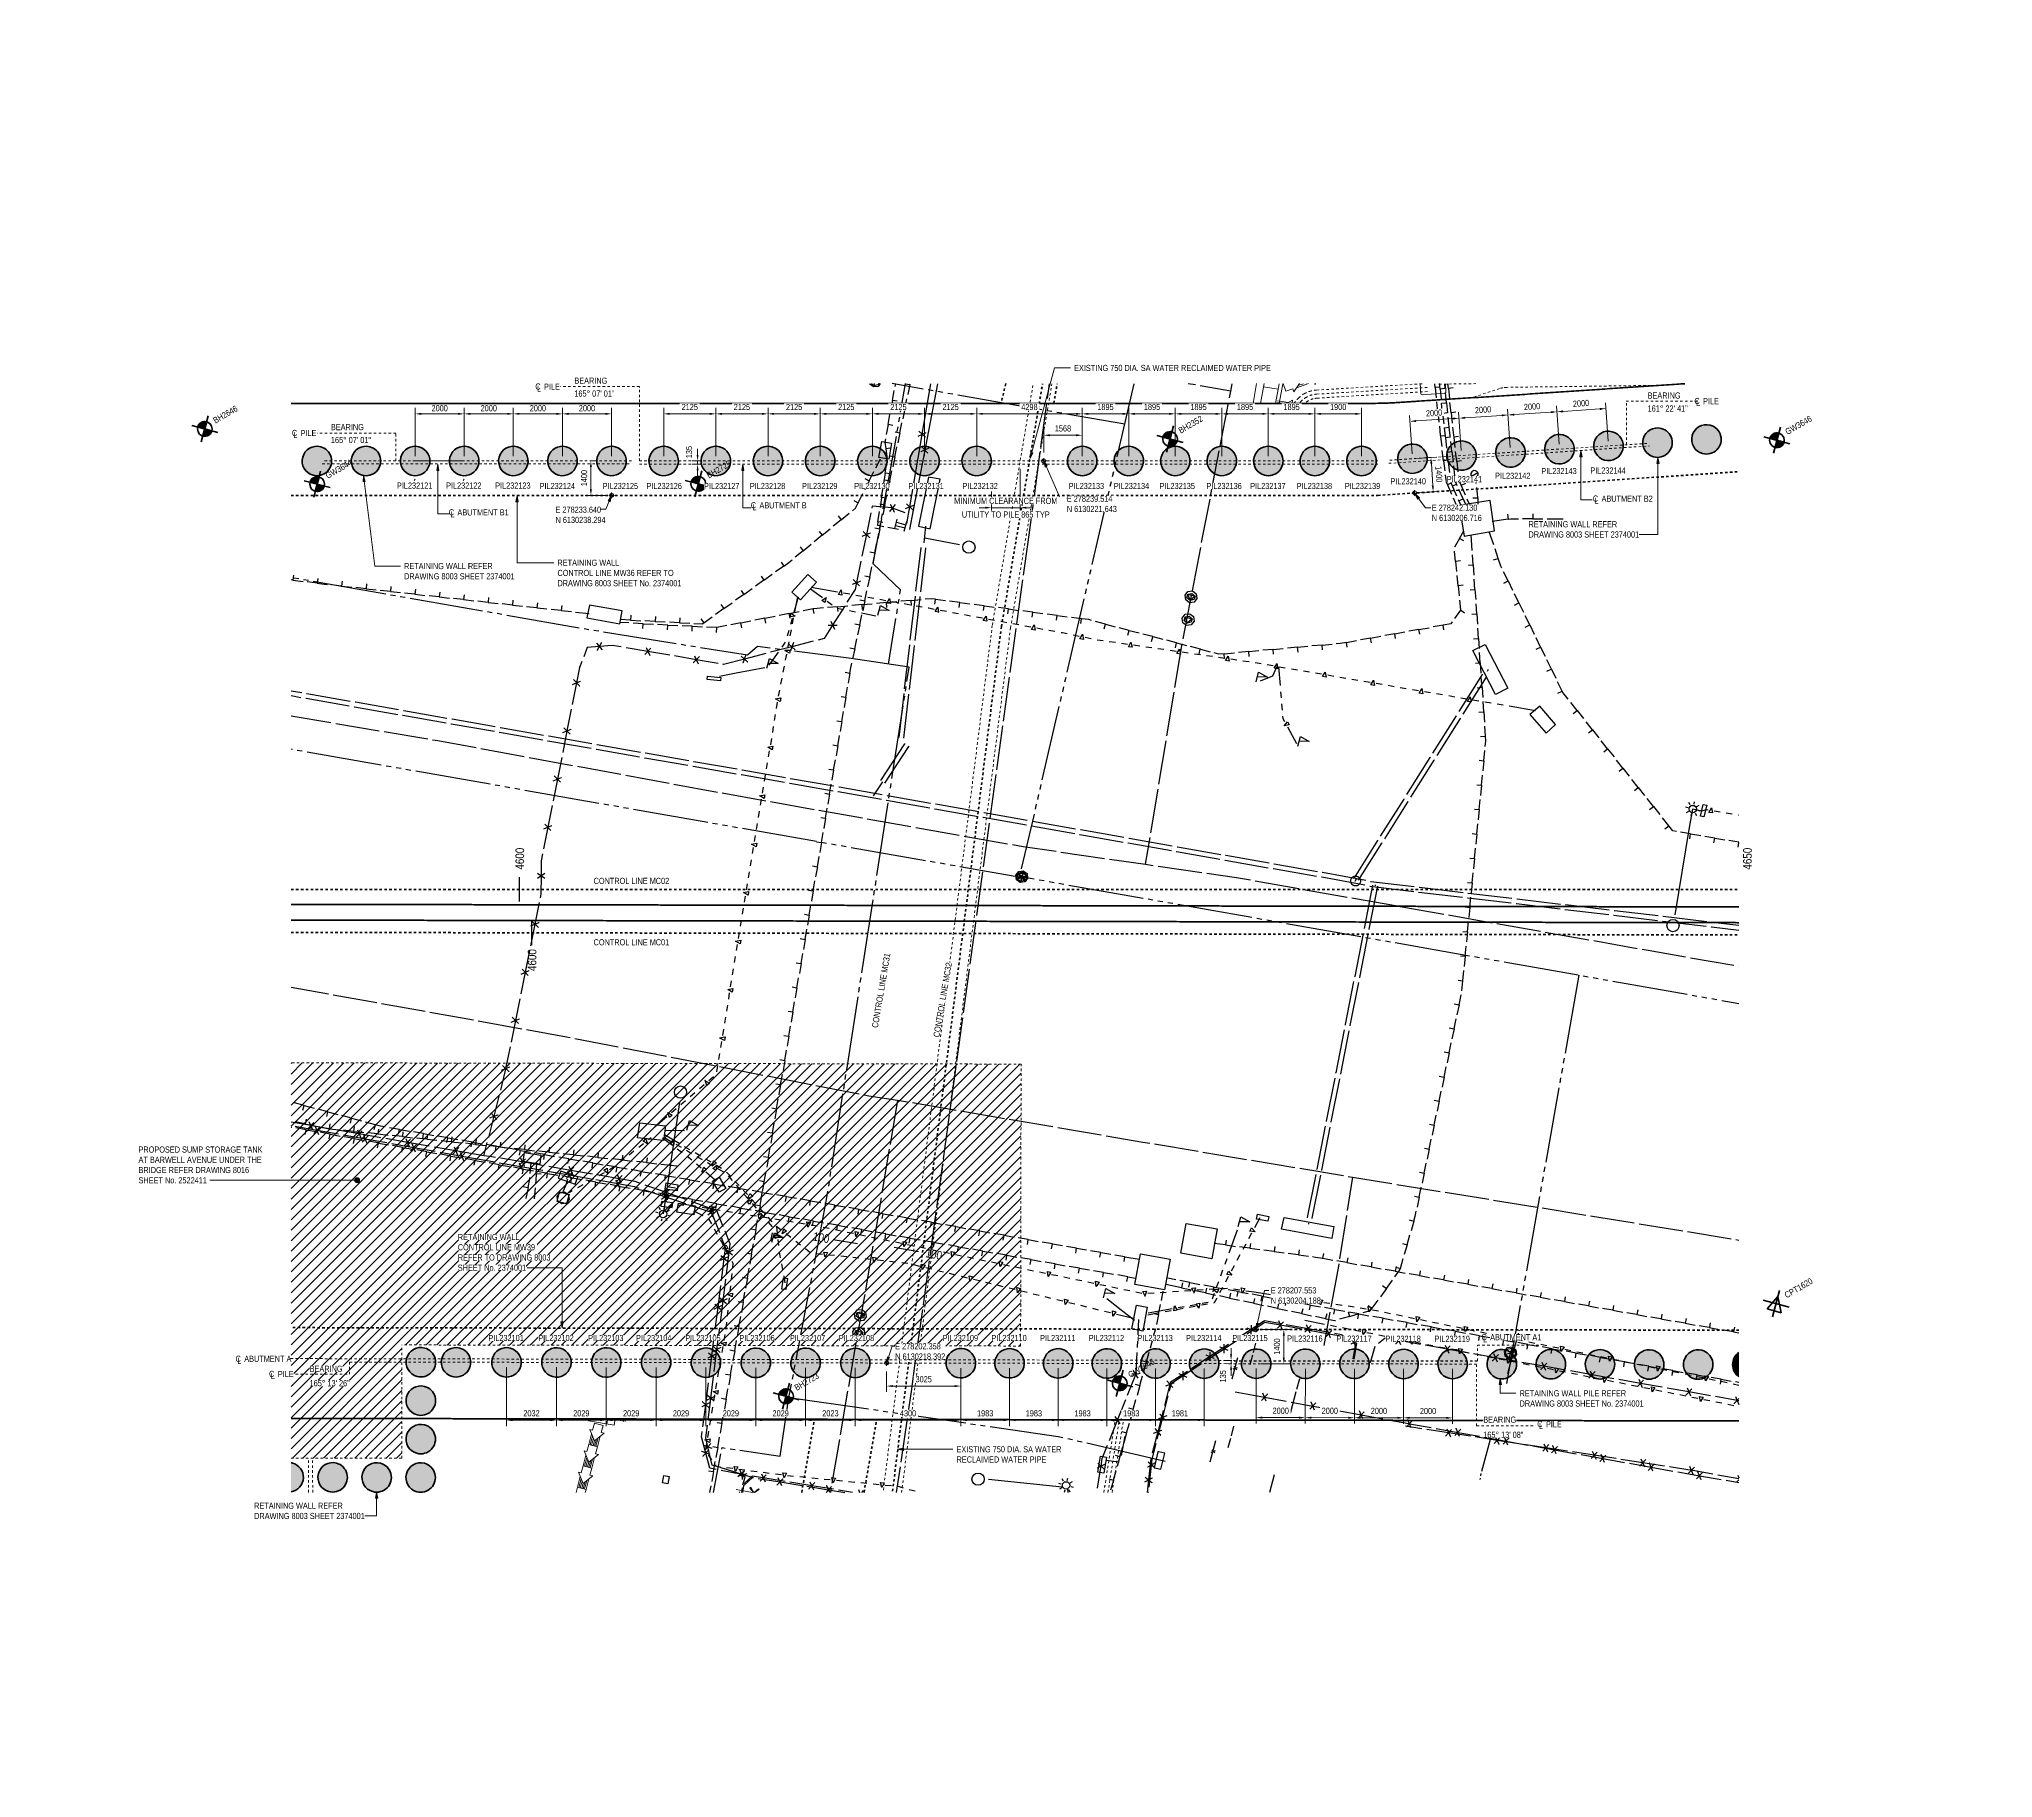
# Model space of a CAD drawing. Header units: metres. Extents: x -1160 to -1077, y 3 to 562.
# Drawn here: x -1160.1 to -1080.5, y 491.6 to 562.4 of the extents above; entities outside this region: 3.
import ezdxf

# ---------------------------------------------------------------- set-up
doc = ezdxf.new("R2010")
doc.units = ezdxf.units.M
for name, pattern in [('Center', [0.03175, 0.00635, -0.004763, 0.015875, -0.004763]), ('ControlLine', [0.02, 0.0125, -0.0025, 0.0025, -0.0025]), ('Dashed', [0.0075, 0.005, -0.0025]), ('JacobsCenter', [0.015, 0.009, -0.0015, 0.003, -0.0015]), ('JacobsDash', [0.0045, 0.003, -0.0015]), ('JacobsGridLine', [0.0145, 0.01, -0.001, 0.0025, -0.001])]:
    doc.linetypes.add(name, pattern=pattern)
doc.layers.get('Defpoints').update_dxf_attribs({"color": 41})
for name, color, linetype, lineweight in [('A-ANNO-DIMS', 7, 'Continuous', 9), ('A-ANNO-NOTE', 7, 'Continuous', 9), ('A-DETL', 7, 'Continuous', 13), ('A-DETL-GENF', 7, 'Continuous', 9), ('A-GENM', 7, 'Continuous', 35), ('G-ANNO-DIMS', 7, 'Continuous', 9), ('G-ANNO-TEXT', 7, 'Continuous', 9), ('S-FNDN', 7, 'Continuous', 50), ('S-FNDN-IDEN', 7, 'Continuous', 18), ('S-GRID', 7, 'Continuous', 9)]:
    doc.layers.add(name, color=color, linetype=linetype, lineweight=lineweight)
doc.styles.add('Arial Narrow', font='ARIALN.TTF', dxfattribs={"height": 0.35})
doc.styles.add('Arial Narrow_1', font='ARIALN.TTF', dxfattribs={"height": 0.25})
doc.styles.add('Arial Narrow_2', font='ARIALN.TTF', dxfattribs={"height": 0.0025})
doc.styles.add('Arial Narrow_3', font='ARIALN.TTF', dxfattribs={"height": 0.0035})
doc.styles.add('Arial Narrow_4', font='ARIALN.TTF', dxfattribs={"height": 0.005})
doc.dimstyles.new('Dimension_Standard_O__mm_', dxfattribs={"dimscale": 0.3048, "dimtxt": 0.255858, "dimasz": 0.82021, "dimexe": 0.787402, "dimexo": 0.492126, "dimgap": 0.492126, "dimtad": 1, "dimdec": 0, "dimlfac": 1000, "dimzin": 0, "dimdsep": 46, "dimtxsty": 'Arial Narrow_1', "dimsah": 1, "dimcen": 0.09, "dimaunit": 1, "dimadec": 4, "dimazin": 0, "dimtfac": 1, "dimtdec": 4, "dimtix": 1, "dimtmove": 0, "dimatfit": 3, "dimfxl": 1, "dimtvp": 1, "dimtfill": 1, "dimtolj": 1, "dimtzin": 0, "dimlwd": 18, "dimlwe": 18, "dimarcsym": 2})
doc.dimstyles.new('Dimension_Standard_O__mm__1', dxfattribs={"dimscale": 0.3048, "dimtxt": 0.255858, "dimasz": 0.82021, "dimexe": 0.787402, "dimexo": 0.492126, "dimgap": 0.492126, "dimtad": 1, "dimdec": 0, "dimlfac": 1000, "dimzin": 0, "dimdsep": 46, "dimtxsty": 'Arial Narrow_1', "dimsah": 1, "dimcen": 0.09, "dimaunit": 1, "dimadec": 4, "dimazin": 0, "dimtfac": 1, "dimtdec": 4, "dimtix": 1, "dimtmove": 2, "dimatfit": 3, "dimfxl": 1, "dimtvp": 1, "dimtfill": 1, "dimtolj": 1, "dimtzin": 0, "dimlwd": 18, "dimlwe": 18, "dimarcsym": 2})
doc.dimstyles.new('Dimension_Standard_T__mm_', dxfattribs={"dimscale": 0.3048, "dimtxt": 0.255858, "dimasz": 0.82021, "dimexe": 0.787402, "dimexo": 0.492126, "dimgap": 0.328084, "dimtad": 1, "dimdec": 0, "dimlfac": 1000, "dimzin": 0, "dimdsep": 46, "dimtxsty": 'Arial Narrow_1', "dimsah": 1, "dimcen": 0.09, "dimaunit": 1, "dimadec": 4, "dimazin": 0, "dimtfac": 1, "dimtdec": 4, "dimtix": 1, "dimtmove": 0, "dimatfit": 3, "dimfxl": 1, "dimtvp": 1, "dimtolj": 1, "dimtzin": 0, "dimlwd": 18, "dimlwe": 18, "dimarcsym": 2})

msp = doc.modelspace()

# ---------------------------------------------------------------- texts
at = {"layer": 'G-ANNO-TEXT', "insert": (-1077.3666, 3.3804), "char_height": 0.0035, "attachment_point": 1, "style": 'Arial Narrow_3', "bg_fill": 3, "box_fill_scale": 1, "bg_fill_color": 256, "bg_fill_transparency": 0}
msp.add_mtext('1.', dxfattribs=at)

# ---------------------------------------------------------------- blocks, each defined once
blk = doc.blocks.new('SymbolBorehole - ExistingBorehole-26478556-DRG-2873041 - PILE LAYOUT')
at = {"layer": 'A-ANNO-NOTE', "lineweight": 18, "true_color": 0x808080}
h = blk.add_hatch(color=8, dxfattribs=at)
edge = h.paths.add_edge_path()
edge.add_line((0, 0), (-0.003, 0))
edge.add_arc((0, 0), 0.003, 90, 180, ccw=False)
edge.add_line((0, 0.003), (0, 0))
h = blk.add_hatch(color=8, dxfattribs=at)
edge = h.paths.add_edge_path()
edge.add_line((0, 0), (-0.003, 0))
edge.add_arc((0, 0), 0.003, 90, 180, ccw=False)
edge.add_line((0, 0.003), (0, 0))
h = blk.add_hatch(color=8, dxfattribs=at)
edge = h.paths.add_edge_path()
edge.add_line((0, 0), (0.003, 0))
edge.add_arc((0, 0), 0.003, 270, 360, ccw=False)
edge.add_line((0, -0.003), (0, 0))
h = blk.add_hatch(color=8, dxfattribs=at)
edge = h.paths.add_edge_path()
edge.add_line((0, 0), (0.003, 0))
edge.add_arc((0, 0), 0.003, 270, 360, ccw=False)
edge.add_line((0, -0.003), (0, 0))
at = {"layer": 'A-ANNO-NOTE', "color": 8, "lineweight": 35, "true_color": 0x808080}
for p, q in [((-0.0055, 0), (0.0055, 0)), ((-0.0055, 0), (0.0055, 0)), ((-0.003, 0), (0, 0)), ((-0.003, 0), (0, 0)), ((0, -0.0055), (0, 0.0055)), ((0, -0.0055), (0, 0.0055)), ((0, 0), (0, 0.003)), ((0, 0), (0, 0.003)), ((0, 0), (0, -0.003)), ((0.003, 0), (0, 0)), ((0, 0), (0, -0.003)), ((0.003, 0), (0, 0))]:
    blk.add_line(p, q, dxfattribs=at)
blk.add_circle((0, 0), 0.003, dxfattribs=at)
blk.add_circle((0, 0), 0.003, dxfattribs=at)
for start, end in [(90, 180), (90, 180), (270, 360), (270, 360)]:
    blk.add_arc((0, 0), 0.003, start, end, dxfattribs=at)
blk = doc.blocks.new('SymbolBorehole - ExistingCPT-26478552-DRG-2873041 - PILE LAYOUT')
at = {"layer": 'A-ANNO-NOTE', "color": 8, "lineweight": 35, "true_color": 0x808080}
for p, q in [((-0.0055, 0), (0.0055, 0)), ((0, 0.003), (-0.003, -0.003)), ((0, -0.0055), (0, 0.0055)), ((0.003, -0.003), (0, 0.003)), ((-0.003, -0.003), (0.003, -0.003))]:
    blk.add_line(p, q, dxfattribs=at)
blk = doc.blocks.new('T2DPAA-T2D-PWA-GE-M2D-101001_Boreholes_rvt-1-DRG-2873041 - PILE LAYOUT')
at = {"layer": 'A-ANNO-NOTE', "color": 8, "lineweight": 5, "true_color": 0x808080, "xscale": 99.99999999999997, "yscale": 99.99999999999997, "zscale": 99.99999999999997, "rotation": 345.1169444444441}
for name, p in [('SymbolBorehole - ExistingBorehole-26478556-DRG-2873041 - PILE LAYOUT', (-1153.309, 546.56)), ('SymbolBorehole - ExistingBorehole-26478556-DRG-2873041 - PILE LAYOUT', (-1113.996, 546.149)), ('SymbolBorehole - ExistingBorehole-26478556-DRG-2873041 - PILE LAYOUT', (-1089.279, 546.099)), ('SymbolBorehole - ExistingBorehole-26478556-DRG-2873041 - PILE LAYOUT', (-1148.733, 544.309)), ('SymbolBorehole - ExistingBorehole-26478556-DRG-2873041 - PILE LAYOUT', (-1133.209, 544.322)), ('SymbolBorehole - ExistingCPT-26478552-DRG-2873041 - PILE LAYOUT', (-1089.314, 510.928)), ('SymbolBorehole - ExistingBorehole-26478556-DRG-2873041 - PILE LAYOUT', (-1129.635, 507.157)), ('SymbolBorehole - ExistingBorehole-26478556-DRG-2873041 - PILE LAYOUT', (-1116.044, 507.684))]:
    blk.add_blockref(name, p, dxfattribs=at)
at = {"layer": 'A-ANNO-NOTE', "color": 8, "lineweight": 18, "true_color": 0x808080, "char_height": 0.25, "attachment_point": 1, "rotation": 30.11694, "style": 'Arial Narrow_1'}
for s, insert, width in [('BH2646', (-1153.002, 546.99), 1.25063), ('BH2352', (-1113.688, 546.579), 1.25063), ('GW3646', (-1088.972, 546.529), 1.37089), ('GW3644', (-1148.426, 544.74), 1.37089), ('BH2725', (-1132.902, 544.753), 1.25063), ('CPT1620', (-1089.007, 511.358), 1.46709), ('GW3645', (-1115.737, 508.115), 1.37089), ('BH2723', (-1129.328, 507.588), 1.25063)]:
    blk.add_mtext(s, dxfattribs=dict(at, insert=insert, width=width))
blk = doc.blocks.new('T2DPAA-T2D-PWA-RW-M2D-000001_ControlLines_rvt-1-DRG-2873041 - PILE LAYOUT')
at = {"layer": 'A-ANNO-NOTE', "color": 150, "lineweight": 25, "true_color": 0x0080ff}
for p, q in [((-1140.492, 527.304), (-1140.492, 528.304)), ((-1139.991, 525.534), (-1139.989, 526.534))]:
    blk.add_line(p, q, dxfattribs=at)
at = {"layer": 'A-ANNO-NOTE', "color": 150, "lineweight": 18, "true_color": 0x0080ff, "char_height": 0.35, "width": 1.0903, "attachment_point": 1, "style": 'Arial Narrow'}
for s, insert, rotation in [('4600', (-1140.656, 528.608), 90.00004), ('4650', (-1090.656, 528.608), 90.00004), ('4600', (-1140.157, 524.478), 89.89815)]:
    blk.add_mtext(s, dxfattribs=dict(at, insert=insert, rotation=rotation))
blk = doc.blocks.new('T2DPAA-T2D-PWA-RW-M2D-000002_ControlLinesMinor_rvt-1-DRG-2873041 - PILE LAYOUT')
at = {"layer": 'A-ANNO-NOTE', "color": 150, "lineweight": 25, "true_color": 0x0080ff}
for p, q in [((-1127.71, 513.546), (-1126.725, 513.374)), ((-1125.227, 513.231), (-1124.242, 513.059))]:
    blk.add_line(p, q, dxfattribs=at)
at = {"layer": 'A-DETL', "color": 150, "linetype": 'ControlLine', "lineweight": 35, "true_color": 0x0080ff}
for p, q in [((-1118.732, 547.599), (-1118.592, 548.403)), ((-1128.998, 503.24), (-1128.479, 506.217)), ((-1126.46, 503.24), (-1125.942, 506.212))]:
    blk.add_line(p, q, dxfattribs=at)
blk.add_arc((-906.758, 497.075), 220, 166.50774, 166.723, dxfattribs=at)
at = {"layer": 'A-ANNO-NOTE', "color": 150, "lineweight": 18, "true_color": 0x0080ff, "char_height": 0.35, "width": 0.81772, "attachment_point": 1, "rotation": 350.11706, "style": 'Arial Narrow'}
for insert in [(-1128.501, 513.85), (-1123.913, 513.169)]:
    blk.add_mtext('100', dxfattribs=dict(at, insert=insert))
blk = doc.blocks.new('T2DPAA-T2D-PWA-SU-M2D-000003_250_dwg-40806560-DRG-2873041 - PILE LAYOUT')
at = {"color": 41, "lineweight": 25, "true_color": 0xffd0a3}
for p, q in [((-187.466, 1116.087), (-187.41, 1115.674)), ((-187.188, 1114.107), (-187.126, 1113.694)), ((-187.04, 1113.118), (-186.978, 1112.706)), ((-186.891, 1112.129), (-186.829, 1111.717)), ((-186.743, 1111.14), (-186.681, 1110.728)), ((-209.012, 1110.436), (-209.009, 1110.4)), ((-208.963, 1109.818), (-208.996, 1110.234)), ((-208.026, 1110.142), (-208.023, 1110.559)), ((-186.595, 1110.151), (-186.533, 1109.739)), ((-208.745, 1109.916), (-208.722, 1109.5)), ((-208.031, 1109.142), (-208.029, 1109.559)), ((-208.885, 1108.821), (-208.917, 1109.237)), ((-208.036, 1108.142), (-208.034, 1108.559)), ((-186.446, 1109.162), (-186.384, 1108.75)), ((-208.806, 1107.825), (-208.839, 1108.24)), ((-208.531, 1107.93), (-208.467, 1107.519)), ((-186.298, 1108.173), (-186.236, 1107.761)), ((-208.378, 1106.942), (-208.314, 1106.53)), ((-186.15, 1107.184), (-186.088, 1106.772)), ((-208.646, 1105.831), (-208.68, 1106.246)), ((-207.974, 1106.145), (-208.011, 1106.56)), ((-186.001, 1106.195), (-185.939, 1105.783)), ((-208.225, 1105.954), (-208.161, 1105.542)), ((-207.886, 1105.149), (-207.923, 1105.564)), ((-208.564, 1104.835), (-208.598, 1105.25)), ((-208.072, 1104.966), (-208.008, 1104.554)), ((-207.798, 1104.153), (-207.835, 1104.568)), ((-185.853, 1105.207), (-185.791, 1104.794)), ((-185.766, 1104.63), (-185.683, 1104.072)), ((-208.482, 1103.838), (-208.516, 1104.253)), ((-207.919, 1103.978), (-207.855, 1103.566)), ((-208.4, 1102.841), (-208.434, 1103.257)), ((-207.766, 1102.99), (-207.702, 1102.578)), ((-207.71, 1103.157), (-207.747, 1103.572)), ((-208.317, 1101.845), (-208.352, 1102.26)), ((-207.622, 1102.161), (-207.659, 1102.576)), ((-185.635, 1102.411), (-185.708, 1102.754)), ((-185.515, 1101.84), (-185.601, 1102.248)), ((-185.508, 1102.375), (-185.422, 1101.967)), ((-207.613, 1102.001), (-207.549, 1101.59)), ((-207.534, 1101.165), (-207.571, 1101.58)), ((-185.301, 1101.397), (-185.215, 1100.989)), ((-208.342, 1100.532), (-207.906, 1100.615)), ((-208.235, 1100.848), (-208.27, 1101.263)), ((-207.446, 1100.169), (-207.483, 1100.584)), ((-207.46, 1101.013), (-207.396, 1100.601)), ((-185.309, 1100.861), (-185.395, 1101.269)), ((-208.859, 1100.194), (-209.293, 1100.118)), ((-208.153, 1099.852), (-208.188, 1100.267)), ((-207.307, 1100.025), (-207.243, 1099.613)), ((-185.102, 1099.883), (-185.188, 1100.291)), ((-185.095, 1100.418), (-185.009, 1100.011)), ((-208.071, 1098.855), (-208.105, 1099.27)), ((-207.358, 1099.173), (-207.395, 1099.588)), ((-207.154, 1099.037), (-207.09, 1098.625)), ((-207.989, 1097.859), (-208.023, 1098.274)), ((-207.27, 1098.177), (-207.307, 1098.592)), ((-184.46, 1098.005), (-184.642, 1098.379)), ((-184.076, 1098.826), (-183.756, 1098.559)), ((-183.308, 1098.185), (-182.988, 1097.918)), ((-207.182, 1097.181), (-207.219, 1097.596)), ((-207.001, 1098.049), (-206.937, 1097.637)), ((-184.023, 1097.105), (-184.206, 1097.48)), ((-182.54, 1097.545), (-182.22, 1097.278)), ((-207.907, 1096.862), (-207.941, 1097.277)), ((-207.094, 1096.185), (-207.131, 1096.6)), ((-206.848, 1097.061), (-206.784, 1096.649)), ((-183.587, 1096.206), (-183.769, 1096.581)), ((-207.825, 1095.865), (-207.859, 1096.281)), ((-206.694, 1096.072), (-206.631, 1095.661)), ((-180.97, 1096.308), (-180.633, 1096.063)), ((-207.743, 1094.869), (-207.777, 1095.284)), ((-207.006, 1095.188), (-207.043, 1095.604)), ((-206.605, 1095.496), (-206.502, 1094.828)), ((-180.161, 1095.721), (-179.823, 1095.476)), ((-179.351, 1095.134), (-179.014, 1094.889)), ((-207.661, 1093.872), (-207.695, 1094.287)), ((-206.918, 1094.192), (-206.955, 1094.607)), ((-182.81, 1094.366), (-182.95, 1094.758)), ((-177.522, 1094.436), (-177.114, 1094.351)), ((-176.95, 1094.317), (-176.54, 1094.232)), ((-175.114, 1094.284), (-175.529, 1094.25)), ((-174.117, 1094.366), (-174.532, 1094.332)), ((-173.426, 1094.423), (-173.536, 1094.414)), ((-206.831, 1093.196), (-206.867, 1093.611)), ((-182.472, 1093.425), (-182.613, 1093.817)), ((-181.302, 1093.413), (-180.886, 1093.436)), ((-180.303, 1093.468), (-179.887, 1093.49)), ((-179.305, 1093.522), (-178.889, 1093.544)), ((-178.049, 1093.781), (-178.463, 1093.735)), ((-178.307, 1093.576), (-177.89, 1093.599)), ((-177.055, 1093.893), (-177.469, 1093.846)), ((-177.308, 1093.63), (-176.892, 1093.653)), ((-176.31, 1093.684), (-175.894, 1093.707)), ((-175.311, 1093.739), (-174.895, 1093.761)), ((-174.313, 1093.793), (-173.897, 1093.815)), ((-173.314, 1093.847), (-173.274, 1093.849)), ((-207.579, 1092.876), (-207.613, 1093.291)), ((-206.743, 1092.2), (-206.779, 1092.615)), ((-191.269, 1092.629), (-190.854, 1092.668)), ((-190.273, 1092.722), (-189.858, 1092.761)), ((-189.278, 1092.815), (-188.863, 1092.853)), ((-188.282, 1092.907), (-187.867, 1092.946)), ((-187.286, 1093), (-186.872, 1093.039)), ((-186.291, 1093.093), (-185.876, 1093.132)), ((-184.297, 1093.251), (-183.881, 1093.273)), ((-183.299, 1093.305), (-182.883, 1093.327)), ((-182.3, 1093.359), (-181.884, 1093.382)), ((-182.135, 1092.484), (-182.275, 1092.876)), ((-179.155, 1093.217), (-179.122, 1092.777)), ((-207.497, 1091.879), (-207.531, 1092.294)), ((-200.23, 1091.795), (-199.815, 1091.833)), ((-199.234, 1091.887), (-198.819, 1091.926)), ((-198.238, 1091.98), (-197.824, 1092.019)), ((-197.243, 1092.073), (-196.828, 1092.112)), ((-196.247, 1092.166), (-195.832, 1092.204)), ((-195.251, 1092.258), (-194.837, 1092.297)), ((-194.256, 1092.351), (-193.841, 1092.39)), ((-193.26, 1092.444), (-192.845, 1092.482)), ((-192.265, 1092.537), (-191.85, 1092.575)), ((-181.797, 1091.542), (-181.938, 1091.934)), ((-209.192, 1090.979), (-208.777, 1091.015)), ((-208.196, 1091.065), (-207.781, 1091.101)), ((-207.415, 1090.882), (-207.449, 1091.298)), ((-207.2, 1091.151), (-206.785, 1091.187)), ((-206.655, 1091.204), (-206.691, 1091.619)), ((-205.208, 1091.331), (-204.793, 1091.37)), ((-204.212, 1091.424), (-203.797, 1091.463)), ((-203.217, 1091.517), (-202.802, 1091.555)), ((-202.221, 1091.609), (-201.806, 1091.648)), ((-201.225, 1091.702), (-200.81, 1091.741)), ((-218.158, 1090.204), (-217.743, 1090.24)), ((-217.162, 1090.29), (-216.747, 1090.326)), ((-216.166, 1090.376), (-215.751, 1090.412)), ((-215.17, 1090.462), (-214.754, 1090.498)), ((-214.173, 1090.548), (-213.758, 1090.584)), ((-213.177, 1090.634), (-212.762, 1090.67)), ((-212.181, 1090.72), (-211.766, 1090.756)), ((-211.185, 1090.806), (-210.77, 1090.842)), ((-210.188, 1090.893), (-209.773, 1090.928)), ((-207.333, 1089.886), (-207.367, 1090.301)), ((-206.567, 1090.208), (-206.603, 1090.623)), ((-219.016, 1090.13), (-218.739, 1090.153)), ((-181.369, 1089.6), (-181.422, 1090.014)), ((-207.25, 1088.889), (-207.285, 1089.305)), ((-206.397, 1088.215), (-206.432, 1088.631)), ((-181.242, 1088.609), (-181.295, 1089.022)), ((-207.165, 1087.893), (-207.2, 1088.308)), ((-181.114, 1087.617), (-181.167, 1088.03)), ((-207.081, 1086.897), (-207.116, 1087.312)), ((-206.314, 1087.219), (-206.349, 1087.634)), ((-180.987, 1086.625), (-181.04, 1087.038)), ((-206.997, 1085.9), (-207.032, 1086.315)), ((-206.231, 1086.222), (-206.266, 1086.638)), ((-206.148, 1085.226), (-206.182, 1085.641)), ((-180.859, 1085.633), (-180.912, 1086.046)), ((-206.913, 1084.904), (-206.948, 1085.319)), ((-206.065, 1084.229), (-206.099, 1084.645)), ((-206.829, 1083.907), (-206.864, 1084.323)), ((-180.693, 1083.644), (-180.694, 1084.06)), ((-206.744, 1082.911), (-206.78, 1083.326)), ((-205.981, 1083.233), (-206.016, 1083.648)), ((-180.693, 1082.644), (-180.693, 1083.061)), ((-206.66, 1081.915), (-206.695, 1082.33)), ((-205.898, 1082.236), (-205.933, 1082.652)), ((-205.815, 1081.24), (-205.85, 1081.655)), ((-180.693, 1081.644), (-180.693, 1082.061)), ((-206.576, 1080.918), (-206.611, 1081.333)), ((-205.732, 1080.244), (-205.767, 1080.659)), ((-180.692, 1080.644), (-180.692, 1081.061)), ((-206.492, 1079.922), (-206.527, 1080.337)), ((-180.692, 1079.644), (-180.692, 1080.061)), ((-206.408, 1078.925), (-206.443, 1079.341)), ((-205.649, 1079.247), (-205.683, 1079.662)), ((-206.324, 1077.929), (-206.359, 1078.344)), ((-205.566, 1078.251), (-205.6, 1078.666)), ((-205.482, 1077.254), (-205.517, 1077.669)), ((-180.276, 1077.717), (-180.417, 1078.109)), ((-206.239, 1076.933), (-206.274, 1077.348)), ((-179.935, 1076.777), (-180.077, 1077.169)), ((-206.155, 1075.936), (-206.19, 1076.351)), ((-205.399, 1076.258), (-205.434, 1076.673)), ((-179.595, 1075.837), (-179.737, 1076.228)), ((-179.255, 1074.896), (-179.396, 1075.288)), ((-214.314, 1074.372), (-213.897, 1074.367)), ((-213.314, 1074.36), (-212.897, 1074.355)), ((-212.455, 1074.379), (-213.265, 1074.329)), ((-212.314, 1074.348), (-211.897, 1074.343)), ((-211.314, 1074.336), (-210.897, 1074.331)), ((-210.314, 1074.324), (-209.897, 1074.319)), ((-209.314, 1074.312), (-208.898, 1074.307)), ((-208.314, 1074.3), (-207.898, 1074.295)), ((-207.315, 1074.329), (-206.899, 1074.353)), ((-206.733, 1074.363), (-206.351, 1074.386)), ((-205.772, 1074.012), (-205.796, 1074.336)), ((-206.026, 1073.7), (-206.006, 1073.284)), ((-205.73, 1073.43), (-205.76, 1073.846)), ((-205.978, 1072.702), (-205.957, 1072.286)), ((-205.658, 1072.433), (-205.688, 1072.849)), ((-178.471, 1073.058), (-178.647, 1073.436)), ((-168.865, 1072.778), (-169.254, 1072.628)), ((-167.943, 1072.931), (-168.332, 1072.781)), ((-167.932, 1073.137), (-168.321, 1072.987)), ((-167.684, 1072.816), (-167.87, 1072.744)), ((-203.883, 1072.425), (-203.83, 1072.012)), ((-178.048, 1072.152), (-178.224, 1072.53)), ((-170.726, 1072.045), (-171.112, 1071.89)), ((-170.278, 1071.808), (-169.891, 1071.963)), ((-168.876, 1072.572), (-169.265, 1072.422)), ((-168.762, 1072.249), (-169.151, 1072.099)), ((-168.414, 1072.535), (-168.025, 1072.684)), ((-167.828, 1072.608), (-168.217, 1072.458)), ((-205.929, 1071.703), (-205.909, 1071.287)), ((-205.586, 1071.436), (-205.616, 1071.851)), ((-203.756, 1071.434), (-203.703, 1071.02)), ((-177.626, 1071.246), (-177.802, 1071.623)), ((-172.089, 1071.274), (-172.382, 1071.038)), ((-172.024, 1070.876), (-171.699, 1071.137)), ((-170.737, 1071.839), (-171.124, 1071.683)), ((-170.622, 1071.516), (-171.009, 1071.36)), ((-205.881, 1070.704), (-205.86, 1070.288)), ((-205.514, 1070.438), (-205.544, 1070.854)), ((-203.63, 1070.442), (-203.577, 1070.028)), ((-174.563, 1070.518), (-174.953, 1070.369)), ((-173.615, 1070.604), (-174.018, 1070.71)), ((-172.095, 1071.058), (-172.356, 1070.849)), ((-171.976, 1070.728), (-172.203, 1070.546)), ((-171.28, 1070.522), (-171.035, 1070.627)), ((-171.045, 1070.787), (-170.829, 1070.577)), ((-211.83, 1070.195), (-211.43, 1070.195)), ((-211.33, 1070.195), (-210.93, 1070.195)), ((-208.323, 1070.195), (-207.923, 1070.195)), ((-207.823, 1070.195), (-207.423, 1070.195)), ((-205.832, 1069.705), (-205.812, 1069.289)), ((-175.497, 1070.161), (-175.887, 1070.012)), ((-175.462, 1069.459), (-175.068, 1069.594)), ((-174.517, 1069.784), (-174.123, 1069.919)), ((-173.965, 1069.973), (-173.351, 1070.185)), ((-205.36, 1068.444), (-205.393, 1068.86)), ((-203.503, 1069.45), (-203.45, 1069.036)), ((-177.354, 1068.808), (-176.96, 1068.944)), ((-176.408, 1069.133), (-176.014, 1069.269)), ((-173.514, 1069.188), (-173.042, 1069.502)), ((-205.784, 1068.707), (-205.763, 1068.29)), ((-180.191, 1067.833), (-179.797, 1067.968)), ((-179.245, 1068.158), (-178.851, 1068.294)), ((-178.299, 1068.483), (-177.905, 1068.619)), ((-174.78, 1068.244), (-174.466, 1068.517)), ((-172.075, 1067.927), (-171.969, 1067.525)), ((-205.279, 1067.448), (-205.312, 1067.863)), ((-203.307, 1067.46), (-203.273, 1067.045)), ((-183.102, 1067.15), (-182.691, 1067.219)), ((-182.115, 1067.314), (-181.704, 1067.382)), ((-176.29, 1066.932), (-175.975, 1067.206)), ((-175.535, 1067.588), (-175.221, 1067.861)), ((-171.926, 1067.364), (-171.757, 1066.728)), ((-205.4, 1066.796), (-205.186, 1066.438)), ((-205.198, 1066.451), (-205.231, 1066.866)), ((-203.225, 1066.463), (-203.191, 1066.048)), ((-188.034, 1066.331), (-187.623, 1066.4)), ((-187.047, 1066.495), (-186.636, 1066.563)), ((-186.061, 1066.659), (-185.65, 1066.727)), ((-185.074, 1066.823), (-184.663, 1066.891)), ((-184.088, 1066.987), (-183.677, 1067.055)), ((-177.045, 1066.276), (-176.73, 1066.55)), ((-205.117, 1065.454), (-205.15, 1065.87)), ((-203.909, 1065.63), (-203.52, 1065.48)), ((-195.98, 1065.518), (-195.564, 1065.541)), ((-194.982, 1065.574), (-194.566, 1065.597)), ((-193.983, 1065.629), (-193.567, 1065.652)), ((-192.985, 1065.684), (-192.569, 1065.708)), ((-191.987, 1065.74), (-191.571, 1065.763)), ((-190.007, 1066.004), (-189.596, 1066.072)), ((-189.02, 1066.168), (-188.609, 1066.236)), ((-177.799, 1065.62), (-177.485, 1065.894)), ((-205.036, 1064.458), (-205.069, 1064.873)), ((-203.143, 1065.467), (-203.108, 1065.052)), ((-201.972, 1065.274), (-201.556, 1065.267)), ((-199.974, 1065.296), (-199.558, 1065.319)), ((-198.975, 1065.352), (-198.559, 1065.375)), ((-197.977, 1065.407), (-197.561, 1065.43)), ((-196.979, 1065.463), (-196.563, 1065.486)), ((-203.06, 1064.47), (-203.026, 1064.055)), ((-179.162, 1064.172), (-178.913, 1064.507)), ((-204.955, 1063.461), (-204.988, 1063.876)), ((-202.978, 1063.474), (-202.944, 1063.058)), ((-179.759, 1063.37), (-179.51, 1063.704)), ((-204.874, 1062.464), (-204.907, 1062.88)), ((-202.896, 1062.477), (-202.861, 1062.062)), ((-180.356, 1062.568), (-180.107, 1062.902)), ((-204.793, 1061.468), (-204.826, 1061.883)), ((-180.953, 1061.766), (-180.704, 1062.1)), ((-204.712, 1060.471), (-204.745, 1060.886)), ((-202.813, 1061.481), (-202.779, 1061.065)), ((-181.55, 1060.964), (-181.301, 1061.298)), ((-202.731, 1060.484), (-202.697, 1060.069)), ((-182.147, 1060.161), (-181.898, 1060.496)), ((-204.631, 1059.474), (-204.664, 1059.89)), ((-202.649, 1059.487), (-202.614, 1059.072)), ((-204.55, 1058.478), (-204.583, 1058.893)), ((-202.566, 1058.491), (-202.532, 1058.076)), ((-182.833, 1058.413), (-182.87, 1058.828)), ((-204.469, 1057.481), (-204.502, 1057.896)), ((-182.745, 1057.417), (-182.782, 1057.832)), ((-204.388, 1056.484), (-204.421, 1056.9)), ((-202.484, 1057.494), (-202.45, 1057.079)), ((-182.657, 1056.422), (-182.694, 1056.836)), ((-202.401, 1056.498), (-202.367, 1056.083)), ((-182.856, 1056.404), (-182.663, 1056.421)), ((-204.307, 1055.488), (-204.34, 1055.903)), ((-202.319, 1055.501), (-202.285, 1055.086)), ((-204.226, 1054.491), (-204.259, 1054.906)), ((-202.237, 1054.505), (-202.202, 1054.089)), ((-204.145, 1053.494), (-204.178, 1053.91)), ((-204.064, 1052.498), (-204.097, 1052.913)), ((-202.154, 1053.508), (-202.12, 1053.093)), ((-202.072, 1052.512), (-202.038, 1052.096)), ((-203.983, 1051.501), (-204.016, 1051.916)), ((-201.99, 1051.515), (-201.971, 1051.289)), ((-203.923, 1050.771), (-203.935, 1050.92))]:
    blk.add_line(p, q, dxfattribs=at)
at = {"color": 9, "lineweight": 25, "true_color": 0xd0d0a3}
for p, q in [((-187.361, 1116.07), (-187.343, 1115.871)), ((-187.326, 1115.672), (-187.309, 1115.473)), ((-187.292, 1115.273), (-187.032, 1112.284)), ((-187.015, 1112.085), (-186.998, 1111.886)), ((-186.98, 1111.687), (-186.963, 1111.487)), ((-186.946, 1111.288), (-186.686, 1108.299)), ((-186.669, 1108.1), (-186.652, 1107.901)), ((-186.634, 1107.702), (-186.617, 1107.502)), ((-186.6, 1107.303), (-186.34, 1104.314)), ((-186.323, 1104.115), (-186.306, 1103.916)), ((-186.287, 1103.717), (-186.267, 1103.518)), ((-186.247, 1103.319), (-185.947, 1100.334)), ((-185.927, 1100.135), (-185.907, 1099.936)), ((-185.887, 1099.737), (-185.867, 1099.538)), ((-185.115, 1096.388), (-185.089, 1096.19)), ((-185.063, 1095.992), (-185.038, 1095.793)), ((-179.281, 1093.53), (-179.082, 1093.545)), ((-178.883, 1093.561), (-178.683, 1093.576)), ((-175.294, 1093.853), (-175.095, 1093.871)), ((-174.896, 1093.889), (-174.697, 1093.906)), ((-174.498, 1093.924), (-173.321, 1094.029)), ((-184.54, 1091.761), (-182.667, 1091.947)), ((-182.468, 1091.967), (-182.269, 1091.987)), ((-182.07, 1092.007), (-181.871, 1092.026)), ((-192.989, 1090.008), (-190.006, 1090.326)), ((-189.807, 1090.347), (-189.608, 1090.368)), ((-189.409, 1090.389), (-189.211, 1090.41)), ((-189.012, 1090.431), (-186.028, 1090.748)), ((-185.83, 1090.77), (-185.631, 1090.791)), ((-185.432, 1090.812), (-185.233, 1090.833)), ((-218.976, 1089.979), (-217.386, 1090.1)), ((-217.086, 1089.785), (-217.064, 1089.587)), ((-200.944, 1089.163), (-197.961, 1089.48)), ((-197.762, 1089.501), (-197.563, 1089.522)), ((-197.365, 1089.543), (-197.166, 1089.564)), ((-196.967, 1089.586), (-193.984, 1089.903)), ((-193.785, 1089.924), (-193.586, 1089.945)), ((-193.387, 1089.966), (-193.188, 1089.987)), ((-205.718, 1088.655), (-205.519, 1088.676)), ((-205.32, 1088.697), (-205.121, 1088.719)), ((-204.922, 1088.74), (-201.939, 1089.057)), ((-201.74, 1089.078), (-201.541, 1089.099)), ((-201.342, 1089.12), (-201.143, 1089.142)), ((-214.45, 1088.009), (-214.07, 1084.755)), ((-213.695, 1088.063), (-213.496, 1088.077)), ((-213.296, 1088.092), (-213.097, 1088.106)), ((-212.897, 1088.12), (-209.905, 1088.335)), ((-209.706, 1088.35), (-209.506, 1088.364)), ((-209.307, 1088.378), (-209.107, 1088.393)), ((-214.046, 1084.556), (-214.023, 1084.358)), ((-214, 1084.159), (-213.977, 1083.961)), ((-213.954, 1083.762), (-213.605, 1080.782)), ((-213.582, 1080.583), (-213.559, 1080.385)), ((-213.536, 1080.186), (-213.513, 1079.988)), ((-213.151, 1076.608), (-213.145, 1076.408)), ((-213.138, 1076.208), (-213.132, 1076.008)), ((-213.125, 1075.808), (-213.021, 1072.535))]:
    blk.add_line(p, q, dxfattribs=at)
at = {"color": 9, "lineweight": 25, "true_color": 0xd0a3d0}
for p, q in [((-192.008, 1114.539), (-192.043, 1114.946)), ((-191.812, 1114.555), (-191.85, 1114.997)), ((-191.91, 1114.547), (-191.91, 1114.547)), ((-191.738, 1112.554), (-191.738, 1112.554)), ((-191.566, 1110.562), (-191.566, 1110.562)), ((-191.394, 1108.569), (-191.394, 1108.569)), ((-191.222, 1106.576), (-191.222, 1106.576)), ((-191.05, 1104.584), (-191.05, 1104.584)), ((-190.878, 1102.591), (-190.878, 1102.591)), ((-190.706, 1100.598), (-190.706, 1100.598)), ((-190.534, 1098.606), (-190.534, 1098.606)), ((-190.362, 1096.613), (-190.362, 1096.613)), ((-190.191, 1094.62), (-190.191, 1094.62)), ((-190.019, 1092.628), (-190.019, 1092.628)), ((-183.348, 1091.059), (-183.348, 1091.059)), ((-181.368, 1091.347), (-181.368, 1091.347)), ((-179.389, 1091.635), (-178.722, 1091.733)), ((-189.876, 1090.971), (-189.235, 1090.758)), ((-189.847, 1090.635), (-189.847, 1090.635)), ((-187.306, 1090.483), (-187.306, 1090.483)), ((-185.327, 1090.771), (-185.327, 1090.771)), ((-189.679, 1088.642), (-189.679, 1088.642)), ((-189.51, 1086.649), (-189.51, 1086.649)), ((-189.341, 1084.656), (-189.341, 1084.656)), ((-189.173, 1082.663), (-189.173, 1082.663)), ((-189.004, 1080.67), (-189.004, 1080.67)), ((-188.836, 1078.678), (-188.836, 1078.678)), ((-188.667, 1076.685), (-188.667, 1076.685)), ((-188.498, 1074.692), (-188.498, 1074.692)), ((-188.33, 1072.699), (-188.33, 1072.699)), ((-188.197, 1071.124), (-188.103, 1071.094)), ((-188.164, 1070.706), (-188.164, 1070.706)), ((-186.193, 1070.498), (-186.193, 1070.498)), ((-198.155, 1069.641), (-198.155, 1069.641)), ((-196.159, 1069.772), (-196.16, 1069.772)), ((-194.164, 1069.902), (-194.164, 1069.902)), ((-192.168, 1070.033), (-192.168, 1070.033)), ((-190.172, 1070.163), (-190.172, 1070.163)), ((-188.133, 1070.297), (-188.176, 1070.294)), ((-184.284, 1069.903), (-184.284, 1069.903)), ((-202.147, 1069.38), (-202.191, 1069.378)), ((-200.151, 1069.511), (-200.151, 1069.511)), ((-187.909, 1068.723), (-187.909, 1068.723)), ((-182.375, 1069.307), (-182.375, 1069.307)), ((-180.466, 1068.711), (-180.466, 1068.711)), ((-178.557, 1068.115), (-178.463, 1068.086)), ((-187.627, 1066.742), (-187.627, 1066.743)), ((-187.345, 1064.762), (-187.345, 1064.762)), ((-187.063, 1062.782), (-187.063, 1062.782)), ((-186.781, 1060.802), (-186.781, 1060.802)), ((-186.499, 1058.822), (-186.499, 1058.822)), ((-186.218, 1056.842), (-186.218, 1056.842))]:
    blk.add_line(p, q, dxfattribs=at)
at = {"color": 253, "lineweight": 25, "true_color": 0xa3d0a3}
for p, q in [((-194.129, 1114.392), (-194.125, 1114.344)), ((-194.108, 1114.14), (-194.09, 1113.937)), ((-194.072, 1113.733), (-193.809, 1110.676)), ((-193.792, 1110.472), (-193.774, 1110.268)), ((-193.757, 1110.064), (-193.739, 1109.861)), ((-193.722, 1109.657), (-193.704, 1109.453)), ((-193.687, 1109.249), (-193.424, 1106.192)), ((-193.406, 1105.989), (-193.389, 1105.785)), ((-193.371, 1105.581), (-193.354, 1105.377)), ((-193.336, 1105.173), (-193.319, 1104.97)), ((-193.301, 1104.766), (-193.038, 1101.709)), ((-193.02, 1101.505), (-193.003, 1101.301)), ((-192.985, 1101.098), (-192.968, 1100.894)), ((-192.95, 1100.69), (-192.933, 1100.486)), ((-192.915, 1100.282), (-192.652, 1097.225)), ((-192.635, 1097.022), (-192.617, 1096.818)), ((-192.6, 1096.614), (-192.582, 1096.41)), ((-192.565, 1096.206), (-192.547, 1096.003)), ((-192.53, 1095.799), (-192.267, 1092.742)), ((-173.349, 1093.277), (-173.46, 1094.552)), ((-173.314, 1092.869), (-173.332, 1093.073)), ((-173.279, 1092.462), (-173.296, 1092.666)), ((-192.249, 1092.538), (-192.232, 1092.334)), ((-192.214, 1092.131), (-192.196, 1091.927)), ((-173.243, 1092.054), (-173.261, 1092.258)), ((-172.96, 1088.794), (-173.225, 1091.85)), ((-192.179, 1091.723), (-192.161, 1091.519)), ((-192.144, 1091.315), (-191.881, 1088.258)), ((-191.863, 1088.055), (-191.846, 1087.851)), ((-172.924, 1088.386), (-172.942, 1088.59)), ((-172.889, 1087.979), (-172.907, 1088.182)), ((-191.828, 1087.647), (-191.811, 1087.443)), ((-191.793, 1087.239), (-191.776, 1087.036)), ((-172.853, 1087.571), (-172.871, 1087.775)), ((-172.628, 1084.974), (-172.836, 1087.367)), ((-183.395, 1084.63), (-183.19, 1084.637)), ((-182.986, 1084.643), (-179.919, 1084.742)), ((-179.715, 1084.748), (-179.51, 1084.755)), ((-179.306, 1084.762), (-179.101, 1084.768)), ((-178.897, 1084.775), (-178.692, 1084.781)), ((-178.488, 1084.788), (-175.421, 1084.887)), ((-175.217, 1084.893), (-175.012, 1084.9)), ((-174.808, 1084.906), (-174.604, 1084.913)), ((-174.399, 1084.919), (-174.195, 1084.926)), ((-173.99, 1084.933), (-170.93, 1085.031)), ((-191.212, 1084.378), (-188.915, 1084.452)), ((-188.71, 1084.459), (-188.506, 1084.465)), ((-188.301, 1084.472), (-188.097, 1084.479)), ((-187.892, 1084.485), (-187.688, 1084.492)), ((-187.483, 1084.498), (-184.417, 1084.597)), ((-184.212, 1084.604), (-184.008, 1084.61)), ((-183.803, 1084.617), (-183.599, 1084.623)), ((-191.452, 1083.574), (-191.435, 1083.37)), ((-191.417, 1083.166), (-191.4, 1082.962)), ((-191.383, 1082.759), (-191.365, 1082.555)), ((-191.348, 1082.351), (-191.088, 1079.294)), ((-191.07, 1079.09), (-191.053, 1078.886)), ((-191.036, 1078.682), (-191.018, 1078.479)), ((-191.001, 1078.275), (-190.983, 1078.071)), ((-190.966, 1077.867), (-190.706, 1074.81)), ((-190.689, 1074.606), (-190.671, 1074.402)), ((-190.654, 1074.199), (-190.636, 1073.995)), ((-190.619, 1073.791), (-190.602, 1073.587)), ((-190.584, 1073.383), (-190.324, 1070.326)), ((-190.307, 1070.122), (-190.289, 1069.919)), ((-190.272, 1069.715), (-190.255, 1069.511)), ((-190.237, 1069.307), (-190.22, 1069.103)), ((-190.203, 1068.899), (-189.942, 1065.842)), ((-189.925, 1065.639), (-189.908, 1065.435)), ((-189.89, 1065.231), (-189.873, 1065.027)), ((-189.856, 1064.823), (-189.838, 1064.619)), ((-189.821, 1064.416), (-189.561, 1061.359)), ((-194.208, 1060.943), (-197.266, 1060.685)), ((-193.801, 1060.977), (-194.005, 1060.96)), ((-193.393, 1061.011), (-193.597, 1060.994)), ((-192.985, 1061.046), (-193.189, 1061.029)), ((-189.559, 1061.335), (-192.782, 1061.063)), ((-189.543, 1061.155), (-189.526, 1060.951)), ((-203.177, 1060.187), (-206.4, 1059.916)), ((-202.769, 1060.221), (-202.973, 1060.204)), ((-202.361, 1060.256), (-202.565, 1060.239)), ((-201.954, 1060.29), (-202.158, 1060.273)), ((-198.693, 1060.565), (-201.75, 1060.307)), ((-198.285, 1060.599), (-198.489, 1060.582)), ((-197.877, 1060.634), (-198.081, 1060.616)), ((-197.47, 1060.668), (-197.673, 1060.651)), ((-189.509, 1060.747), (-189.492, 1060.543)), ((-189.475, 1060.339), (-189.457, 1060.136)), ((-210.399, 1059.961), (-210.449, 1059.961)), ((-210.299, 1059.961), (-210.199, 1059.961)), ((-210.099, 1059.961), (-208.599, 1059.961)), ((-205.993, 1059.961), (-204.493, 1059.961)), ((-204.393, 1059.961), (-204.293, 1059.961)), ((-204.193, 1059.961), (-204.143, 1059.961)), ((-189.44, 1059.932), (-189.182, 1056.874)), ((-189.165, 1056.671), (-189.148, 1056.467)), ((-189.131, 1056.263), (-189.114, 1056.059)), ((-189.096, 1055.855), (-189.079, 1055.651)), ((-189.062, 1055.448), (-189.002, 1054.736))]:
    blk.add_line(p, q, dxfattribs=at)
at = {"color": 151, "lineweight": 25, "true_color": 0xa3b9ff}
for p, q in [((-192.827, 1114.738), (-192.674, 1113.102)), ((-192.656, 1112.903), (-192.488, 1111.111)), ((-203.506, 1111.9), (-203.38, 1110.36)), ((-192.47, 1110.912), (-192.302, 1109.119)), ((-203.364, 1110.161), (-203.217, 1108.367)), ((-203.201, 1108.167), (-203.055, 1106.373)), ((-192.126, 1106.927), (-191.986, 1105.132)), ((-203.038, 1106.174), (-202.892, 1104.38)), ((-191.971, 1104.933), (-191.831, 1103.138)), ((-202.876, 1104.181), (-202.729, 1102.387)), ((-191.816, 1102.939), (-191.677, 1101.144)), ((-191.661, 1100.945), (-191.522, 1099.15)), ((-202.555, 1100.194), (-202.434, 1098.398)), ((-202.421, 1098.198), (-202.3, 1096.402)), ((-191.506, 1098.951), (-191.367, 1097.156)), ((-191.351, 1096.957), (-191.2, 1095.163)), ((-202.287, 1096.203), (-202.166, 1094.407)), ((-202.152, 1094.207), (-202.032, 1092.411)), ((-191.184, 1094.964), (-191.034, 1093.17)), ((-191.017, 1092.971), (-190.867, 1091.177)), ((-202.018, 1092.212), (-201.898, 1090.416)), ((-201.884, 1090.216), (-201.763, 1088.42)), ((-190.85, 1090.978), (-190.7, 1089.184)), ((-190.683, 1088.985), (-190.533, 1087.191)), ((-207.616, 1086.287), (-209.408, 1086.119)), ((-205.624, 1086.473), (-207.417, 1086.305)), ((-203.633, 1086.659), (-205.425, 1086.491)), ((-201.608, 1086.848), (-203.434, 1086.677)), ((-201.552, 1086.231), (-201.389, 1084.438)), ((-190.516, 1086.991), (-190.366, 1085.198)), ((-215.585, 1085.584), (-217.377, 1085.42)), ((-213.593, 1085.765), (-215.385, 1085.602)), ((-211.601, 1085.946), (-213.394, 1085.783)), ((-217.576, 1085.402), (-217.755, 1085.386)), ((-201.371, 1084.239), (-201.208, 1082.446)), ((-190.133, 1083.01), (-189.925, 1081.222)), ((-170.34, 1082.603), (-170.366, 1082.908)), ((-201.19, 1082.247), (-201.028, 1080.454)), ((-178.473, 1080.57), (-176.678, 1080.694)), ((-176.478, 1080.708), (-174.682, 1080.833)), ((-174.483, 1080.847), (-172.687, 1080.971)), ((-172.488, 1080.985), (-170.692, 1081.11)), ((-170.218, 1081.143), (-169.904, 1081.171)), ((-201.01, 1080.255), (-200.847, 1078.462)), ((-186.441, 1079.862), (-184.65, 1080.034)), ((-184.451, 1080.053), (-182.659, 1080.224)), ((-182.46, 1080.243), (-180.668, 1080.415)), ((-180.469, 1080.431), (-178.673, 1080.556)), ((-189.731, 1079.548), (-188.631, 1079.653)), ((-188.432, 1079.672), (-186.641, 1079.843)), ((-189.671, 1079.037), (-189.463, 1077.249)), ((-200.647, 1076.272), (-200.478, 1074.48)), ((-189.233, 1075.062), (-189.081, 1073.268)), ((-200.46, 1074.28), (-200.291, 1072.488)), ((-189.064, 1073.069), (-188.911, 1071.275)), ((-200.272, 1072.289), (-200.104, 1070.497)), ((-188.894, 1071.076), (-188.742, 1069.282)), ((-200.085, 1070.298), (-199.917, 1068.506)), ((-188.725, 1069.083), (-188.573, 1067.289)), ((-212.422, 1068.102), (-213.162, 1068.102)), ((-209.816, 1068.102), (-208.916, 1068.102)), ((-208.816, 1068.102), (-208.366, 1068.102)), ((-201.449, 1067.969), (-203.24, 1067.786)), ((-199.882, 1068.13), (-199.722, 1066.515)), ((-205.433, 1067.609), (-206.805, 1067.504)), ((-188.556, 1067.09), (-188.404, 1065.297)), ((-199.703, 1066.316), (-199.526, 1064.525)), ((-188.387, 1065.097), (-188.235, 1063.304)), ((-199.506, 1064.326), (-199.329, 1062.535)), ((-188.218, 1063.105), (-188.066, 1061.311)), ((-199.31, 1062.336), (-199.133, 1060.544)), ((-188.049, 1061.112), (-187.897, 1059.318)), ((-199.113, 1060.345), (-198.936, 1058.554)), ((-198.916, 1058.355), (-198.74, 1056.564)), ((-187.707, 1057.126), (-187.552, 1055.333)), ((-198.72, 1056.365), (-198.543, 1054.573)), ((-187.535, 1055.134), (-187.534, 1055.126)), ((-198.523, 1054.374), (-198.347, 1052.583)), ((-198.327, 1052.384), (-198.315, 1052.261))]:
    blk.add_line(p, q, dxfattribs=at)
at = {"color": 21, "lineweight": 25, "true_color": 0xdea3a3}
for p, q in [((-208.591, 1098.705), (-208.691, 1098.807)), ((-208.241, 1098.349), (-208.416, 1098.527)), ((-207.89, 1097.992), (-208.066, 1098.17)), ((-207.54, 1097.635), (-207.715, 1097.814)), ((-206.781, 1096.989), (-206.98, 1097.139)), ((-206.381, 1096.688), (-206.581, 1096.838)), ((-205.982, 1096.387), (-206.181, 1096.538)), ((-205.669, 1096.152), (-205.782, 1096.237)), ((-205.18, 1096.109), (-204.661, 1095.752)), ((-186.455, 1095.789), (-186.206, 1095.806)), ((-185.956, 1095.823), (-185.707, 1095.841)), ((-185.22, 1096.231), (-185.836, 1096.461)), ((-185.457, 1095.858), (-185.208, 1095.876)), ((-184.751, 1096.057), (-184.986, 1096.144)), ((-184.959, 1095.893), (-184.709, 1095.91)), ((-184.254, 1096.038), (-184.504, 1096.041)), ((-184.46, 1095.928), (-184.21, 1095.945)), ((-183.754, 1096.034), (-184.004, 1096.036)), ((-183.961, 1095.962), (-183.712, 1095.98)), ((-182.847, 1096.026), (-183.504, 1096.032)), ((-183.462, 1095.997), (-182.835, 1096.041)), ((-207.419, 1095.017), (-207.379, 1094.67)), ((-205.935, 1094.773), (-205.841, 1095.004)), ((-205.747, 1095.236), (-205.56, 1095.697)), ((-205.662, 1095.116), (-205.728, 1094.875)), ((-205.605, 1094.98), (-205.417, 1095.659)), ((-205.524, 1095.625), (-205.596, 1095.357)), ((-204.455, 1095.61), (-204.25, 1095.468)), ((-204.044, 1095.327), (-203.838, 1095.185)), ((-203.632, 1095.043), (-203.426, 1094.902)), ((-194.917, 1094.992), (-194.668, 1095.015)), ((-194.42, 1095.039), (-194.171, 1095.063)), ((-193.922, 1095.086), (-193.673, 1095.11)), ((-193.424, 1095.133), (-193.175, 1095.157)), ((-192.926, 1095.181), (-192.677, 1095.204)), ((-192.428, 1095.228), (-192.18, 1095.251)), ((-191.931, 1095.275), (-191.682, 1095.299)), ((-191.433, 1095.322), (-191.184, 1095.346)), ((-190.935, 1095.369), (-190.686, 1095.393)), ((-190.437, 1095.417), (-190.188, 1095.44)), ((-189.94, 1095.464), (-189.691, 1095.487)), ((-189.442, 1095.511), (-189.193, 1095.535)), ((-188.944, 1095.558), (-188.695, 1095.582)), ((-187.949, 1095.655), (-187.7, 1095.68)), ((-187.451, 1095.706), (-187.203, 1095.731)), ((-186.954, 1095.754), (-186.704, 1095.771)), ((-182.393, 1095.623), (-182.614, 1095.06)), ((-182.318, 1095.606), (-182.226, 1094.523)), ((-208.096, 1094.643), (-208.419, 1094.769)), ((-207.997, 1094.154), (-208.046, 1094.399)), ((-205.873, 1094.016), (-205.806, 1094.257)), ((-205.793, 1094.634), (-205.859, 1094.392)), ((-205.739, 1094.498), (-205.672, 1094.739)), ((-203.22, 1094.76), (-203.014, 1094.618)), ((-202.808, 1094.476), (-202.602, 1094.335)), ((-202.381, 1094.252), (-202.132, 1094.277)), ((-201.883, 1094.302), (-201.634, 1094.327)), ((-201.386, 1094.352), (-201.137, 1094.376)), ((-200.888, 1094.401), (-200.639, 1094.426)), ((-200.391, 1094.451), (-200.142, 1094.476)), ((-199.893, 1094.5), (-199.644, 1094.525)), ((-199.396, 1094.55), (-199.147, 1094.575)), ((-198.898, 1094.599), (-198.649, 1094.624)), ((-198.4, 1094.649), (-198.152, 1094.674)), ((-197.903, 1094.699), (-197.654, 1094.723)), ((-197.405, 1094.748), (-197.157, 1094.773)), ((-196.908, 1094.798), (-196.659, 1094.823)), ((-196.41, 1094.847), (-196.162, 1094.872)), ((-195.415, 1094.945), (-195.166, 1094.968)), ((-182.876, 1094.36), (-182.859, 1094.111)), ((-182.706, 1094.828), (-182.797, 1094.595)), ((-182.205, 1094.274), (-182.184, 1094.025)), ((-208.198, 1093.29), (-208.117, 1093.697)), ((-207.857, 1093.165), (-207.882, 1093.413)), ((-206.665, 1093.186), (-206.451, 1093.634)), ((-206.343, 1093.86), (-206.235, 1094.086)), ((-206.056, 1093.669), (-206.122, 1093.427)), ((-206.007, 1093.535), (-205.94, 1093.776)), ((-205.925, 1094.151), (-205.99, 1093.91)), ((-182.843, 1093.861), (-182.827, 1093.612)), ((-182.163, 1093.776), (-182.142, 1093.527)), ((-208.783, 1092.525), (-208.601, 1092.697)), ((-207.808, 1092.667), (-207.832, 1092.916)), ((-206.357, 1092.721), (-206.498, 1092.515)), ((-206.363, 1092.61), (-206.228, 1092.821)), ((-206.187, 1093.186), (-206.253, 1092.945)), ((-206.141, 1093.053), (-206.074, 1093.294)), ((-182.81, 1093.363), (-182.771, 1092.76)), ((-182.121, 1093.278), (-182.1, 1093.029)), ((-182.079, 1092.78), (-182.058, 1092.531)), ((-209.512, 1091.84), (-209.33, 1092.011)), ((-209.148, 1092.183), (-208.965, 1092.354)), ((-207.758, 1092.17), (-207.783, 1092.418)), ((-207.708, 1091.672), (-207.733, 1091.921)), ((-206.923, 1091.897), (-207.064, 1091.691)), ((-206.901, 1091.767), (-206.766, 1091.978)), ((-206.64, 1092.309), (-206.781, 1092.103)), ((-206.632, 1092.189), (-206.497, 1092.399)), ((-182.037, 1092.281), (-182.015, 1092.032)), ((-214.38, 1091.019), (-214.131, 1091.042)), ((-213.882, 1091.066), (-213.633, 1091.089)), ((-213.385, 1091.113), (-213.136, 1091.136)), ((-212.887, 1091.16), (-212.638, 1091.184)), ((-211.894, 1091.278), (-211.647, 1091.316)), ((-211.4, 1091.354), (-211.153, 1091.392)), ((-210.906, 1091.43), (-210.659, 1091.468)), ((-210.412, 1091.507), (-210.165, 1091.545)), ((-207.658, 1091.175), (-207.683, 1091.423)), ((-207.489, 1091.073), (-207.63, 1090.867)), ((-207.439, 1090.924), (-207.304, 1091.135)), ((-207.206, 1091.485), (-207.347, 1091.279)), ((-207.17, 1091.346), (-207.035, 1091.557)), ((-181.994, 1091.783), (-181.973, 1091.534)), ((-181.952, 1091.285), (-181.931, 1091.036)), ((-217.709, 1090.391), (-217.548, 1090.582)), ((-217.367, 1090.736), (-217.118, 1090.759)), ((-216.869, 1090.783), (-216.62, 1090.807)), ((-216.371, 1090.83), (-216.122, 1090.854)), ((-215.873, 1090.877), (-215.625, 1090.901)), ((-215.376, 1090.924), (-215.127, 1090.948)), ((-214.878, 1090.971), (-214.629, 1090.995)), ((-208.143, 1090.398), (-208.419, 1090.371)), ((-207.847, 1090.288), (-208.114, 1090.186)), ((-207.772, 1090.661), (-207.913, 1090.454)), ((-207.708, 1090.503), (-207.573, 1090.714)), ((-207.609, 1090.677), (-207.634, 1090.926)), ((-207.559, 1090.18), (-207.584, 1090.428)), ((-181.871, 1090.288), (-181.852, 1090.039)), ((-217.842, 1089.477), (-217.874, 1089.725)), ((-209.717, 1089.488), (-209.976, 1089.365)), ((-209.267, 1089.704), (-209.492, 1089.596)), ((-208.816, 1089.92), (-209.041, 1089.812)), ((-208.348, 1090.098), (-208.582, 1090.01)), ((-208.138, 1089.603), (-208.04, 1089.833)), ((-207.509, 1089.682), (-207.534, 1089.931)), ((-207.459, 1089.185), (-207.484, 1089.433)), ((-181.833, 1089.79), (-181.813, 1089.541)), ((-218.493, 1088.901), (-218.684, 1088.881)), ((-217.777, 1088.981), (-217.809, 1089.229)), ((-217.712, 1088.485), (-217.744, 1088.733)), ((-208.529, 1088.683), (-208.431, 1088.913)), ((-208.333, 1089.143), (-208.235, 1089.373)), ((-207.41, 1088.687), (-207.435, 1088.936)), ((-181.794, 1089.291), (-181.775, 1089.042)), ((-181.755, 1088.793), (-181.736, 1088.544)), ((-217.647, 1087.99), (-217.679, 1088.238)), ((-208.467, 1088.19), (-208.505, 1088.437)), ((-208.391, 1087.696), (-208.429, 1087.943)), ((-207.381, 1088.188), (-207.395, 1088.437)), ((-207.354, 1087.689), (-207.367, 1087.938)), ((-181.717, 1088.294), (-181.697, 1088.045)), ((-217.582, 1087.494), (-217.614, 1087.742)), ((-208.315, 1087.202), (-208.353, 1087.449)), ((-207.326, 1087.189), (-207.34, 1087.439)), ((-181.678, 1087.796), (-181.659, 1087.547)), ((-181.64, 1087.297), (-181.62, 1087.048)), ((-217.429, 1086.506), (-217.469, 1086.753)), ((-217.348, 1086.012), (-217.388, 1086.259)), ((-208.239, 1086.708), (-208.277, 1086.955)), ((-208.163, 1086.213), (-208.201, 1086.461)), ((-207.299, 1086.69), (-207.312, 1086.94)), ((-207.271, 1086.191), (-207.285, 1086.44)), ((-181.601, 1086.799), (-181.582, 1086.55)), ((-181.562, 1086.3), (-181.543, 1086.051)), ((-217.267, 1085.519), (-217.308, 1085.766)), ((-208.087, 1085.719), (-208.125, 1085.966)), ((-208.011, 1085.225), (-208.049, 1085.472)), ((-207.243, 1085.692), (-207.257, 1085.941)), ((-207.216, 1085.192), (-207.23, 1085.442)), ((-181.524, 1085.802), (-181.504, 1085.553)), ((-217.524, 1084.517), (-217.582, 1085.094)), ((-217.187, 1085.026), (-217.227, 1085.272)), ((-217.106, 1084.532), (-217.146, 1084.779)), ((-207.935, 1084.731), (-207.973, 1084.978)), ((-207.188, 1084.693), (-207.202, 1084.943)), ((-181.455, 1084.804), (-181.44, 1084.555)), ((-217.353, 1084.313), (-217.449, 1084.234)), ((-217.333, 1084.113), (-217.431, 1084.165)), ((-217.025, 1084.039), (-217.066, 1084.285)), ((-207.923, 1084.231), (-207.928, 1084.481)), ((-207.912, 1083.731), (-207.917, 1083.981)), ((-207.161, 1084.194), (-207.175, 1084.444)), ((-207.133, 1083.695), (-207.147, 1083.944)), ((-181.426, 1084.305), (-181.411, 1084.055)), ((-216.944, 1083.545), (-216.985, 1083.792)), ((-216.864, 1083.052), (-216.904, 1083.298)), ((-207.902, 1083.231), (-207.907, 1083.481)), ((-207.106, 1083.195), (-207.119, 1083.445)), ((-181.395, 1083.806), (-181.365, 1083.558)), ((-181.336, 1083.309), (-181.307, 1083.061)), ((-216.825, 1082.056), (-216.822, 1082.306)), ((-207.892, 1082.732), (-207.897, 1082.981)), ((-207.881, 1082.232), (-207.886, 1082.482)), ((-207.078, 1082.696), (-207.092, 1082.946)), ((-207.051, 1082.197), (-207.064, 1082.447)), ((-181.278, 1082.813), (-181.249, 1082.565)), ((-181.22, 1082.316), (-181.191, 1082.068)), ((-207.871, 1081.732), (-207.876, 1081.982)), ((-207.861, 1081.232), (-207.866, 1081.482)), ((-207.023, 1081.698), (-207.037, 1081.947)), ((-181.162, 1081.82), (-181.133, 1081.571)), ((-207.85, 1080.732), (-207.856, 1080.982)), ((-206.995, 1081.198), (-207.009, 1081.448)), ((-206.968, 1080.699), (-206.982, 1080.949)), ((-181.104, 1081.323), (-181.074, 1081.075)), ((-181.045, 1080.826), (-181.016, 1080.578)), ((-207.84, 1080.232), (-207.845, 1080.482)), ((-207.83, 1079.732), (-207.835, 1079.982)), ((-206.94, 1080.2), (-206.954, 1080.45)), ((-206.913, 1079.701), (-206.927, 1079.95)), ((-180.987, 1080.33), (-180.958, 1080.082)), ((-207.819, 1079.232), (-207.825, 1079.482)), ((-206.885, 1079.202), (-206.899, 1079.451)), ((-180.929, 1079.833), (-180.9, 1079.585)), ((-180.871, 1079.337), (-180.842, 1079.088)), ((-207.809, 1078.732), (-207.814, 1078.982)), ((-207.799, 1078.232), (-207.804, 1078.482)), ((-206.858, 1078.702), (-206.872, 1078.952)), ((-206.83, 1078.203), (-206.844, 1078.453)), ((-180.813, 1078.84), (-180.783, 1078.592)), ((-180.754, 1078.343), (-180.725, 1078.095)), ((-207.788, 1077.733), (-207.794, 1077.983)), ((-207.778, 1077.233), (-207.783, 1077.483)), ((-206.803, 1077.704), (-206.816, 1077.953)), ((-180.696, 1077.847), (-180.667, 1077.599)), ((-207.768, 1076.733), (-207.773, 1076.983)), ((-206.775, 1077.205), (-206.789, 1077.454)), ((-206.748, 1076.705), (-206.761, 1076.955)), ((-180.592, 1076.852), (-180.57, 1076.603)), ((-215.155, 1076.088), (-215.271, 1076.037)), ((-207.757, 1076.233), (-207.763, 1076.483)), ((-207.738, 1075.279), (-207.752, 1075.983)), ((-206.72, 1076.206), (-206.734, 1076.456)), ((-206.692, 1075.707), (-206.706, 1075.956)), ((-181.754, 1075.943), (-181.519, 1076.027)), ((-181.283, 1076.111), (-180.556, 1076.37)), ((-180.554, 1076.354), (-180.532, 1076.105)), ((-206.665, 1075.208), (-206.679, 1075.457)), ((-183.407, 1074.855), (-182.847, 1075.387)), ((-182.225, 1075.776), (-181.99, 1075.86)), ((-180.509, 1075.856), (-180.486, 1075.607)), ((-180.464, 1075.358), (-180.441, 1075.109)), ((-213.545, 1074.328), (-213.618, 1074.881)), ((-208.844, 1074.812), (-207.726, 1075.054)), ((-207.253, 1074.324), (-207.453, 1074.748)), ((-207.368, 1074.76), (-206.947, 1073.858)), ((-206.525, 1074.73), (-206.605, 1074.967)), ((-206.366, 1074.256), (-206.446, 1074.493)), ((-180.418, 1074.86), (-180.396, 1074.611)), ((-180.373, 1074.362), (-180.35, 1074.113)), ((-207.041, 1073.871), (-207.147, 1074.098)), ((-206.828, 1073.419), (-206.934, 1073.645)), ((-206.842, 1073.632), (-206.736, 1073.405)), ((-206.206, 1073.782), (-206.286, 1074.019)), ((-206.046, 1073.309), (-206.126, 1073.545)), ((-180.328, 1073.864), (-180.305, 1073.615)), ((-214.427, 1072.863), (-214.407, 1072.866)), ((-206.615, 1072.967), (-206.721, 1073.193)), ((-206.631, 1073.178), (-206.525, 1072.952)), ((-206.402, 1072.514), (-206.509, 1072.74)), ((-206.419, 1072.725), (-206.314, 1072.499)), ((-205.886, 1072.835), (-205.966, 1073.072)), ((-180.283, 1073.366), (-180.26, 1073.117)), ((-180.237, 1072.868), (-180.215, 1072.619)), ((-206.138, 1072.372), (-205.889, 1072.349)), ((-205.584, 1072.093), (-205.827, 1072.151)), ((-205.727, 1072.361), (-205.806, 1072.598)), ((-205.64, 1072.327), (-205.391, 1072.305)), ((-205.097, 1071.979), (-205.341, 1072.036)), ((-205.142, 1072.282), (-204.893, 1072.26)), ((-204.611, 1071.864), (-204.854, 1071.921)), ((-204.644, 1072.237), (-204.395, 1072.215)), ((-204.146, 1072.193), (-203.156, 1072.104)), ((-180.192, 1072.37), (-180.169, 1072.122)), ((-205.512, 1071.39), (-205.539, 1071.639)), ((-204.124, 1071.749), (-204.367, 1071.807)), ((-203.637, 1071.635), (-203.881, 1071.692)), ((-203.151, 1071.52), (-203.394, 1071.578)), ((-202.452, 1071.356), (-202.907, 1071.463)), ((-180.147, 1071.873), (-180.124, 1071.624)), ((-180.101, 1071.375), (-180.079, 1071.126)), ((-212.58, 1070.753), (-211.683, 1070.753)), ((-212.182, 1070.816), (-212.081, 1070.665)), ((-212.181, 1070.664), (-212.082, 1070.815)), ((-209.076, 1070.753), (-208.178, 1070.753)), ((-208.678, 1070.816), (-208.577, 1070.665)), ((-208.677, 1070.664), (-208.578, 1070.815)), ((-180.056, 1070.877), (-180.034, 1070.628)), ((-180.011, 1070.379), (-179.988, 1070.13)), ((-179.966, 1069.881), (-179.943, 1069.632)), ((-205.265, 1069.19), (-205.293, 1069.438)), ((-205.209, 1068.693), (-205.237, 1068.941)), ((-179.92, 1069.383), (-179.898, 1069.134)), ((-179.875, 1068.885), (-179.852, 1068.636)), ((-205.971, 1067.69), (-206.023, 1068.506)), ((-205.153, 1068.196), (-205.181, 1068.444)), ((-205.098, 1067.699), (-205.126, 1067.948)), ((-179.83, 1068.387), (-179.807, 1068.138)), ((-205.939, 1067.191), (-205.955, 1067.44)), ((-205.042, 1067.202), (-205.07, 1067.451)), ((-179.785, 1067.889), (-179.762, 1067.64)), ((-179.739, 1067.391), (-179.717, 1067.142)), ((-205.907, 1066.692), (-205.923, 1066.941)), ((-205.875, 1066.193), (-205.891, 1066.442)), ((-204.986, 1066.705), (-205.014, 1066.954)), ((-204.93, 1066.208), (-204.958, 1066.457)), ((-179.694, 1066.893), (-179.596, 1065.812)), ((-205.844, 1065.694), (-205.859, 1065.943)), ((-204.891, 1065.71), (-204.906, 1065.96)), ((-206.318, 1065.48), (-207.007, 1065.493)), ((-205.812, 1065.195), (-205.828, 1065.444)), ((-205.78, 1064.696), (-205.796, 1064.945)), ((-204.863, 1065.211), (-204.877, 1065.461)), ((-204.834, 1064.712), (-204.848, 1064.961)), ((-205.748, 1064.197), (-205.764, 1064.446)), ((-205.716, 1063.698), (-205.732, 1063.947)), ((-204.806, 1064.213), (-204.82, 1064.462)), ((-204.777, 1063.713), (-204.791, 1063.963)), ((-209.063, 1062.767), (-209.135, 1063.443)), ((-205.685, 1063.199), (-205.701, 1063.448)), ((-204.748, 1063.214), (-204.763, 1063.464)), ((-205.653, 1062.7), (-205.669, 1062.949)), ((-205.621, 1062.201), (-205.637, 1062.45)), ((-204.72, 1062.715), (-204.734, 1062.965)), ((-204.691, 1062.216), (-204.706, 1062.466)), ((-205.589, 1061.702), (-205.605, 1061.951)), ((-204.663, 1061.717), (-204.677, 1061.966)), ((-205.558, 1061.203), (-205.573, 1061.452)), ((-205.526, 1060.704), (-205.542, 1060.953)), ((-204.634, 1061.218), (-204.648, 1061.467)), ((-204.606, 1060.718), (-204.62, 1060.968)), ((-205.494, 1060.205), (-205.51, 1060.454)), ((-204.577, 1060.219), (-204.591, 1060.469)), ((-204.549, 1059.72), (-204.563, 1059.97)), ((-205.462, 1059.706), (-205.478, 1059.955)), ((-205.43, 1059.207), (-205.446, 1059.456)), ((-204.52, 1059.221), (-204.534, 1059.47)), ((-205.399, 1058.708), (-205.415, 1058.957)), ((-205.367, 1058.209), (-205.383, 1058.458)), ((-204.491, 1058.722), (-204.506, 1058.971)), ((-204.463, 1058.222), (-204.477, 1058.472)), ((-205.335, 1057.71), (-205.351, 1057.959)), ((-204.434, 1057.723), (-204.449, 1057.973)), ((-181.675, 1057.728), (-181.652, 1057.479)), ((-205.303, 1057.211), (-205.319, 1057.46)), ((-205.272, 1056.712), (-205.287, 1056.961)), ((-204.406, 1057.224), (-204.42, 1057.474)), ((-204.377, 1056.725), (-204.391, 1056.974)), ((-181.628, 1057.23), (-181.605, 1056.982)), ((-205.24, 1056.213), (-205.256, 1056.462)), ((-204.349, 1056.226), (-204.363, 1056.475)), ((-181.582, 1056.733), (-181.579, 1056.709)), ((-205.208, 1055.714), (-205.224, 1055.963)), ((-205.176, 1055.215), (-205.192, 1055.464)), ((-204.32, 1055.727), (-204.334, 1055.976)), ((-204.291, 1055.227), (-204.306, 1055.477)), ((-205.144, 1054.716), (-205.16, 1054.965)), ((-205.113, 1054.217), (-205.129, 1054.466)), ((-204.263, 1054.728), (-204.277, 1054.978)), ((-204.234, 1054.229), (-204.249, 1054.479)), ((-205.081, 1053.718), (-205.097, 1053.967)), ((-204.206, 1053.73), (-204.22, 1053.979)), ((-205.049, 1053.219), (-205.065, 1053.468)), ((-205.017, 1052.72), (-205.033, 1052.969)), ((-204.177, 1053.231), (-204.191, 1053.48)), ((-204.149, 1052.731), (-204.163, 1052.981)), ((-204.986, 1052.221), (-205.002, 1052.47)), ((-204.12, 1052.232), (-204.134, 1052.482)), ((-204.954, 1051.722), (-204.97, 1051.971)), ((-204.922, 1051.223), (-204.938, 1051.472)), ((-204.091, 1051.733), (-204.106, 1051.983)), ((-204.063, 1051.234), (-204.077, 1051.483)), ((-207.722, 1049.761), (-207.792, 1050.633)), ((-204.89, 1050.724), (-204.906, 1050.973)), ((-204.036, 1050.741), (-204.049, 1050.984)), ((-207.906, 1050.255), (-207.858, 1049.725)), ((-207.578, 1049.849), (-207.672, 1049.774))]:
    blk.add_line(p, q, dxfattribs=at)
at = {"color": 21, "lineweight": 25, "true_color": 0xeca3a3}
for p, q in [((-208.687, 1095.025), (-208.763, 1095.101)), ((-208.545, 1095.083), (-208.545, 1095.183)), ((-203.979, 1095.411), (-208.543, 1094.883)), ((-208.404, 1095.025), (-208.327, 1095.101)), ((-208.745, 1094.883), (-208.845, 1094.883)), ((-208.687, 1094.742), (-208.763, 1094.665)), ((-208.545, 1094.683), (-208.545, 1094.583)), ((-208.404, 1094.742), (-208.327, 1094.665)), ((-208.345, 1094.883), (-208.245, 1094.883)), ((-179.136, 1092.934), (-178.736, 1092.934)), ((-179.002, 1092.934), (-179.002, 1092.534)), ((-178.869, 1092.934), (-178.869, 1092.534)), ((-179.136, 1092.534), (-178.736, 1092.534)), ((-179.095, 1090.215), (-179.206, 1091.644)), ((-215.58, 1079.3), (-215.112, 1076.315)), ((-215.213, 1076.182), (-215.309, 1076.182)), ((-215.155, 1076.323), (-215.231, 1076.4)), ((-215.155, 1076.041), (-215.231, 1075.964)), ((-215.013, 1076.382), (-215.013, 1076.482)), ((-215.013, 1075.982), (-215.013, 1075.882)), ((-214.872, 1076.323), (-214.795, 1076.4)), ((-214.872, 1076.041), (-214.795, 1075.964)), ((-214.813, 1076.182), (-214.713, 1076.182)), ((-186.187, 1058.18), (-182.592, 1058.519)), ((-182.592, 1058.519), (-181.834, 1058.591)), ((-182.03, 1058.59), (-182.13, 1058.59)), ((-181.972, 1058.732), (-182.048, 1058.808)), ((-181.972, 1058.449), (-182.048, 1058.372)), ((-181.83, 1058.79), (-181.83, 1058.89)), ((-181.83, 1058.39), (-181.83, 1058.29)), ((-181.689, 1058.732), (-181.612, 1058.808)), ((-181.689, 1058.449), (-181.612, 1058.372)), ((-181.63, 1058.59), (-181.53, 1058.59))]:
    blk.add_line(p, q, dxfattribs=at)
at = {"color": 253, "lineweight": 25, "true_color": 0xa3d9a3}
for p, q in [((-173.636, 1095.056), (-173.736, 1095.256)), ((-191.653, 1084.078), (-191.753, 1084.278)), ((-191.613, 1084.095), (-191.713, 1084.295)), ((-191.653, 1084.478), (-191.453, 1084.478)), ((-191.613, 1084.495), (-191.413, 1084.495)), ((-205.25, 1059.874), (-205.35, 1060.073)), ((-205.25, 1060.273), (-205.05, 1060.273))]:
    blk.add_line(p, q, dxfattribs=at)
at = {"color": 7, "lineweight": 25, "true_color": 0xffd0f3}
for p, q in [((-176.383, 1087.782), (-174.598, 1088.007)), ((-174.399, 1088.032), (-172.613, 1088.257)), ((-172.415, 1088.282), (-171.814, 1088.358)), ((-183.592, 1086.885), (-181.806, 1087.106)), ((-181.608, 1087.13), (-179.821, 1087.352)), ((-189.547, 1086.147), (-187.761, 1086.368)), ((-187.562, 1086.393), (-185.776, 1086.614)), ((-185.577, 1086.639), (-183.791, 1086.86)), ((-195.501, 1085.409), (-193.715, 1085.631)), ((-193.517, 1085.655), (-191.73, 1085.876)), ((-191.532, 1085.901), (-189.745, 1086.122)), ((-203.441, 1084.426), (-201.654, 1084.647)), ((-201.456, 1084.672), (-199.67, 1084.893)), ((-199.471, 1084.918), (-197.685, 1085.139)), ((-197.486, 1085.164), (-195.7, 1085.385)), ((-209.395, 1083.688), (-207.609, 1083.91)), ((-207.41, 1083.934), (-205.624, 1084.156)), ((-205.426, 1084.18), (-203.639, 1084.401)), ((-215.823, 1082.919), (-214.035, 1083.124)), ((-211.38, 1083.443), (-209.594, 1083.664)), ((-217.062, 1082.776), (-216.022, 1082.896))]:
    blk.add_line(p, q, dxfattribs=at)
at = {"color": 41, "lineweight": 25, "true_color": 0xffd0a3, "flags": 128}
for points in [[(-187.268, 1116.114), (-187.464, 1116.087), (-187.466, 1116.087), (-187.476, 1116.16)], [(-187.134, 1115.123), (-187.331, 1115.096), (-187.332, 1115.096), (-187.388, 1115.509)], [(-187.332, 1115.096), (-187.295, 1114.818), (-187.274, 1114.683)], [(-186.99, 1114.136), (-187.186, 1114.107), (-187.188, 1114.107), (-187.25, 1114.519)], [(-186.842, 1113.147), (-187.038, 1113.118), (-187.04, 1113.118), (-187.101, 1113.53)], [(-186.693, 1112.158), (-186.89, 1112.129), (-186.891, 1112.129), (-186.953, 1112.541)], [(-186.545, 1111.17), (-186.741, 1111.14), (-186.743, 1111.14), (-186.805, 1111.552)], [(-208.546, 1109.927), (-208.744, 1109.916), (-208.745, 1109.916), (-208.768, 1110.332)], [(-208.226, 1110.143), (-208.027, 1110.142), (-208.026, 1110.142), (-208.028, 1109.725)], [(-186.397, 1110.181), (-186.593, 1110.151), (-186.595, 1110.151), (-186.656, 1110.563)], [(-209.162, 1109.803), (-208.965, 1109.818), (-208.963, 1109.818), (-208.93, 1109.403)], [(-208.713, 1109.334), (-208.693, 1108.973), (-208.684, 1108.919), (-208.62, 1108.507)], [(-186.248, 1109.192), (-186.445, 1109.162), (-186.446, 1109.162), (-186.508, 1109.574)], [(-209.084, 1108.806), (-208.886, 1108.821), (-208.885, 1108.821), (-208.852, 1108.406)], [(-208.487, 1108.949), (-208.683, 1108.919), (-208.684, 1108.919)], [(-208.231, 1109.143), (-208.032, 1109.142), (-208.031, 1109.142), (-208.033, 1108.725)], [(-186.1, 1108.203), (-186.296, 1108.173), (-186.298, 1108.173), (-186.36, 1108.585)], [(-209.006, 1107.809), (-208.808, 1107.824), (-208.806, 1107.825), (-208.774, 1107.409)], [(-208.334, 1107.961), (-208.53, 1107.931), (-208.531, 1107.93), (-208.595, 1108.342)], [(-208.236, 1108.143), (-208.038, 1108.142), (-208.036, 1108.142), (-208.038, 1107.726)], [(-208.728, 1106.828), (-208.729, 1106.839), (-208.76, 1107.243)], [(-208.18, 1106.973), (-208.377, 1106.942), (-208.378, 1106.942), (-208.442, 1107.354)], [(-208.241, 1107.143), (-208.043, 1107.142), (-208.041, 1107.142)], [(-208.025, 1106.726), (-208.043, 1106.922), (-208.041, 1107.142), (-208.039, 1107.559)], [(-185.952, 1107.214), (-186.148, 1107.185), (-186.15, 1107.184), (-186.211, 1107.596)], [(-208.927, 1106.811), (-208.729, 1106.828), (-208.728, 1106.828), (-208.694, 1106.412)], [(-208.027, 1105.985), (-208.224, 1105.954), (-208.225, 1105.954), (-208.289, 1106.366)], [(-208.173, 1106.128), (-207.976, 1106.145), (-207.974, 1106.145), (-207.937, 1105.73)], [(-185.803, 1106.225), (-186, 1106.196), (-186.001, 1106.195), (-186.063, 1106.607)], [(-208.845, 1105.815), (-208.647, 1105.831), (-208.646, 1105.831), (-208.611, 1105.416)], [(-207.874, 1104.996), (-208.07, 1104.966), (-208.072, 1104.966), (-208.136, 1105.378)], [(-185.655, 1105.236), (-185.851, 1105.207), (-185.853, 1105.207), (-185.915, 1105.619)], [(-208.763, 1104.818), (-208.565, 1104.834), (-208.564, 1104.835), (-208.529, 1104.419)], [(-208.085, 1105.132), (-207.888, 1105.149), (-207.886, 1105.149), (-207.849, 1104.734)], [(-208.681, 1103.822), (-208.483, 1103.838), (-208.482, 1103.838), (-208.447, 1103.423)], [(-207.997, 1104.136), (-207.8, 1104.153), (-207.798, 1104.153), (-207.761, 1103.738)], [(-207.721, 1104.008), (-207.917, 1103.978), (-207.919, 1103.978), (-207.983, 1104.389)], [(-207.909, 1103.139), (-207.712, 1103.157), (-207.71, 1103.157), (-207.674, 1102.742)], [(-207.568, 1103.02), (-207.764, 1102.99), (-207.766, 1102.99), (-207.83, 1103.401)], [(-208.599, 1102.825), (-208.401, 1102.841), (-208.4, 1102.841), (-208.365, 1102.426)], [(-207.821, 1102.143), (-207.624, 1102.161), (-207.622, 1102.161), (-207.586, 1101.746)], [(-207.415, 1102.032), (-207.611, 1102.002), (-207.613, 1102.001), (-207.677, 1102.413)], [(-185.312, 1102.416), (-185.506, 1102.375), (-185.508, 1102.375), (-185.595, 1102.786)], [(-208.517, 1101.828), (-208.319, 1101.845), (-208.317, 1101.845), (-208.283, 1101.43)], [(-207.262, 1101.044), (-207.458, 1101.013), (-207.46, 1101.013), (-207.524, 1101.425)], [(-185.711, 1101.799), (-185.516, 1101.84), (-185.515, 1101.84), (-185.429, 1101.432)], [(-185.106, 1101.438), (-185.3, 1101.397), (-185.301, 1101.397), (-185.387, 1101.804)], [(-208.932, 1100.674), (-208.921, 1100.476), (-208.921, 1100.474), (-209.365, 1100.451)], [(-208.435, 1100.832), (-208.237, 1100.848), (-208.235, 1100.848), (-208.201, 1100.433)], [(-207.733, 1101.147), (-207.536, 1101.165), (-207.534, 1101.165), (-207.498, 1100.75)], [(-185.504, 1100.82), (-185.31, 1100.861), (-185.309, 1100.861), (-185.223, 1100.454)], [(-184.899, 1100.46), (-185.093, 1100.419), (-185.095, 1100.418), (-185.181, 1100.826)], [(-208.921, 1100.474), (-208.549, 1100.494), (-208.506, 1100.502)], [(-208.285, 1100.3), (-208.557, 1100.248), (-208.695, 1100.223)], [(-208.353, 1099.835), (-208.155, 1099.852), (-208.153, 1099.852), (-208.119, 1099.436)], [(-208.247, 1100.104), (-208.285, 1100.298), (-208.285, 1100.3), (-207.853, 1100.384)], [(-207.646, 1100.151), (-207.448, 1100.169), (-207.446, 1100.169), (-207.41, 1099.754)], [(-207.109, 1100.056), (-207.305, 1100.025), (-207.307, 1100.025), (-207.37, 1100.437)], [(-185.298, 1099.842), (-185.104, 1099.883), (-185.102, 1099.883), (-185.016, 1099.475)], [(-184.974, 1099.847), (-184.905, 1099.518), (-184.844, 1099.467), (-184.524, 1099.2)], [(-207.558, 1099.155), (-207.36, 1099.173), (-207.358, 1099.173), (-207.322, 1098.758)], [(-206.956, 1099.067), (-207.152, 1099.037), (-207.154, 1099.037), (-207.217, 1099.449)], [(-184.715, 1098.529), (-184.895, 1098.899), (-184.896, 1098.905), (-184.982, 1099.312)], [(-184.715, 1099.62), (-184.843, 1099.468), (-184.844, 1099.467)], [(-183.948, 1098.98), (-184.075, 1098.827), (-184.076, 1098.826), (-184.396, 1099.093)], [(-208.271, 1098.839), (-208.073, 1098.855), (-208.071, 1098.855), (-208.037, 1098.44)], [(-207.47, 1098.159), (-207.272, 1098.177), (-207.27, 1098.177), (-207.234, 1097.762)], [(-206.803, 1098.079), (-206.999, 1098.049), (-207.001, 1098.049), (-207.064, 1098.46)], [(-185.092, 1098.863), (-184.897, 1098.904), (-184.896, 1098.905)], [(-183.18, 1098.339), (-183.307, 1098.187), (-183.308, 1098.185), (-183.628, 1098.452)], [(-208.189, 1097.842), (-207.991, 1097.858), (-207.989, 1097.859), (-207.955, 1097.443)], [(-206.65, 1097.091), (-206.846, 1097.061), (-206.848, 1097.061), (-206.911, 1097.472)], [(-184.64, 1097.917), (-184.462, 1098.004), (-184.46, 1098.005), (-184.278, 1097.63)], [(-182.412, 1097.698), (-182.539, 1097.546), (-182.54, 1097.545), (-182.86, 1097.812)], [(-208.107, 1096.846), (-207.909, 1096.862), (-207.907, 1096.862), (-207.873, 1096.447)], [(-207.382, 1097.163), (-207.184, 1097.18), (-207.182, 1097.181), (-207.146, 1096.766)], [(-184.203, 1097.018), (-184.025, 1097.105), (-184.023, 1097.105), (-183.841, 1096.73)], [(-181.644, 1097.058), (-181.772, 1096.905), (-181.773, 1096.904), (-182.092, 1097.171)], [(-181.773, 1096.904), (-181.637, 1096.791), (-181.443, 1096.65)], [(-208.024, 1095.849), (-207.827, 1095.865), (-207.825, 1095.865), (-207.791, 1095.45)], [(-207.294, 1096.167), (-207.096, 1096.184), (-207.094, 1096.185), (-207.058, 1095.77)], [(-206.497, 1096.103), (-206.693, 1096.073), (-206.694, 1096.072), (-206.758, 1096.484)], [(-183.766, 1096.118), (-183.588, 1096.205), (-183.587, 1096.206), (-183.404, 1095.831)], [(-180.853, 1096.47), (-180.969, 1096.309), (-180.97, 1096.308), (-181.308, 1096.552)], [(-180.043, 1095.883), (-180.16, 1095.722), (-180.161, 1095.721), (-180.498, 1095.965)], [(-207.206, 1095.171), (-207.008, 1095.188), (-207.006, 1095.188), (-206.97, 1094.773)], [(-183.006, 1094.915), (-183.138, 1095.282), (-183.15, 1095.306), (-183.332, 1095.681)], [(-183.33, 1095.219), (-183.151, 1095.306), (-183.15, 1095.306)], [(-179.234, 1095.296), (-179.35, 1095.135), (-179.351, 1095.134), (-179.689, 1095.378)], [(-207.942, 1094.852), (-207.745, 1094.869), (-207.743, 1094.869), (-207.709, 1094.454)], [(-207.118, 1094.175), (-206.92, 1094.192), (-206.918, 1094.192), (-206.882, 1093.777)], [(-182.998, 1094.299), (-182.811, 1094.366), (-182.81, 1094.366), (-182.669, 1093.974)], [(-178.879, 1094.791), (-178.739, 1094.69), (-178.5, 1094.64), (-178.093, 1094.555)], [(-178.46, 1094.836), (-178.5, 1094.642), (-178.5, 1094.64)], [(-177.481, 1094.632), (-177.521, 1094.438), (-177.522, 1094.436), (-177.929, 1094.521)], [(-175.695, 1094.237), (-175.841, 1094.225), (-176.092, 1094.124), (-176.478, 1093.968)], [(-175.097, 1094.085), (-175.113, 1094.283), (-175.114, 1094.284), (-174.698, 1094.319)], [(-174.101, 1094.167), (-174.117, 1094.365), (-174.117, 1094.366), (-173.702, 1094.401)], [(-207.86, 1093.856), (-207.663, 1093.872), (-207.661, 1093.872), (-207.627, 1093.457)], [(-184.308, 1093.45), (-184.297, 1093.252), (-184.297, 1093.251), (-184.713, 1093.228)], [(-183.31, 1093.505), (-183.299, 1093.306), (-183.299, 1093.305), (-183.715, 1093.282)], [(-182.311, 1093.559), (-182.301, 1093.361), (-182.3, 1093.359), (-182.716, 1093.336)], [(-182.66, 1093.357), (-182.474, 1093.424), (-182.472, 1093.425), (-182.332, 1093.033)], [(-181.313, 1093.613), (-181.302, 1093.415), (-181.302, 1093.413), (-181.718, 1093.391)], [(-180.314, 1093.667), (-180.304, 1093.469), (-180.303, 1093.468), (-180.72, 1093.445)], [(-179.316, 1093.721), (-179.305, 1093.523), (-179.305, 1093.522), (-179.721, 1093.499)], [(-179.043, 1093.67), (-179.188, 1093.654), (-179.167, 1093.384)], [(-179.02, 1093.471), (-179.042, 1093.668), (-179.043, 1093.67), (-178.629, 1093.716)], [(-178.317, 1093.776), (-178.307, 1093.578), (-178.307, 1093.576), (-178.723, 1093.553)], [(-178.027, 1093.583), (-178.049, 1093.78), (-178.049, 1093.781), (-177.635, 1093.828)], [(-177.319, 1093.83), (-177.308, 1093.632), (-177.308, 1093.63), (-177.724, 1093.608)], [(-177.033, 1093.694), (-177.055, 1093.891), (-177.055, 1093.893), (-176.641, 1093.939)], [(-176.32, 1093.884), (-176.31, 1093.686), (-176.31, 1093.684), (-176.726, 1093.662)], [(-176.017, 1093.938), (-176.091, 1094.122), (-176.092, 1094.124)], [(-175.322, 1093.938), (-175.311, 1093.74), (-175.311, 1093.739), (-175.727, 1093.716)], [(-174.323, 1093.993), (-174.313, 1093.794), (-174.313, 1093.793), (-174.729, 1093.77)], [(-173.325, 1094.042), (-173.314, 1093.849), (-173.314, 1093.847), (-173.73, 1093.825)], [(-207.778, 1092.859), (-207.581, 1092.875), (-207.579, 1092.876), (-207.545, 1092.46)], [(-207.03, 1093.179), (-206.832, 1093.196), (-206.831, 1093.196), (-206.794, 1092.781)], [(-193.279, 1092.643), (-193.26, 1092.445), (-193.26, 1092.444), (-193.675, 1092.405)], [(-192.283, 1092.736), (-192.265, 1092.538), (-192.265, 1092.537), (-192.679, 1092.498)], [(-191.287, 1092.828), (-191.269, 1092.631), (-191.269, 1092.629), (-191.684, 1092.591)], [(-190.292, 1092.921), (-190.273, 1092.724), (-190.273, 1092.722), (-190.688, 1092.683)], [(-189.296, 1093.014), (-189.278, 1092.816), (-189.278, 1092.815), (-189.693, 1092.776)], [(-188.301, 1093.107), (-188.282, 1092.909), (-188.282, 1092.907), (-188.697, 1092.869)], [(-187.305, 1093.199), (-187.287, 1093.002), (-187.286, 1093), (-187.701, 1092.962)], [(-186.309, 1093.292), (-186.291, 1093.094), (-186.291, 1093.093), (-186.706, 1093.054)], [(-185.314, 1093.385), (-185.295, 1093.187), (-185.295, 1093.186), (-185.71, 1093.147)], [(-185.295, 1093.186), (-185.017, 1093.212), (-184.88, 1093.219)], [(-207.696, 1091.863), (-207.498, 1091.879), (-207.497, 1091.879), (-207.463, 1091.464)], [(-206.942, 1092.183), (-206.744, 1092.2), (-206.743, 1092.2), (-206.706, 1091.785)], [(-202.24, 1091.808), (-202.221, 1091.611), (-202.221, 1091.609), (-202.636, 1091.571)], [(-201.244, 1091.901), (-201.225, 1091.704), (-201.225, 1091.702), (-201.64, 1091.663)], [(-200.248, 1091.994), (-200.23, 1091.796), (-200.23, 1091.795), (-200.645, 1091.756)], [(-199.253, 1092.087), (-199.234, 1091.889), (-199.234, 1091.887), (-199.649, 1091.849)], [(-198.257, 1092.179), (-198.239, 1091.982), (-198.238, 1091.98), (-198.653, 1091.942)], [(-197.261, 1092.272), (-197.243, 1092.075), (-197.243, 1092.073), (-197.658, 1092.034)], [(-196.266, 1092.365), (-196.247, 1092.167), (-196.247, 1092.166), (-196.662, 1092.127)], [(-195.27, 1092.458), (-195.252, 1092.26), (-195.251, 1092.258), (-195.666, 1092.22)], [(-194.274, 1092.55), (-194.256, 1092.353), (-194.256, 1092.351), (-194.671, 1092.312)], [(-182.323, 1092.416), (-182.136, 1092.483), (-182.135, 1092.484), (-181.994, 1092.091)], [(-211.202, 1091.006), (-211.185, 1090.808), (-211.185, 1090.806), (-211.6, 1090.771)], [(-210.206, 1091.092), (-210.189, 1090.894), (-210.188, 1090.893), (-210.603, 1090.857)], [(-209.209, 1091.178), (-209.192, 1090.98), (-209.192, 1090.979), (-209.607, 1090.943)], [(-208.213, 1091.264), (-208.196, 1091.066), (-208.196, 1091.065), (-208.611, 1091.029)], [(-207.217, 1091.35), (-207.2, 1091.152), (-207.2, 1091.151), (-207.615, 1091.115)], [(-206.854, 1091.187), (-206.656, 1091.204), (-206.655, 1091.204), (-206.618, 1090.789)], [(-206.619, 1091.201), (-206.417, 1091.219), (-206.204, 1091.238), (-205.789, 1091.277)], [(-206.222, 1091.438), (-206.204, 1091.24), (-206.204, 1091.238)], [(-205.226, 1091.53), (-205.208, 1091.333), (-205.208, 1091.331), (-205.623, 1091.293)], [(-204.231, 1091.623), (-204.212, 1091.425), (-204.212, 1091.424), (-204.627, 1091.385)], [(-203.235, 1091.716), (-203.217, 1091.518), (-203.217, 1091.517), (-203.631, 1091.478)], [(-181.986, 1091.475), (-181.799, 1091.542), (-181.797, 1091.542), (-181.657, 1091.15)], [(-218.175, 1090.403), (-218.158, 1090.205), (-218.158, 1090.204), (-218.573, 1090.168)], [(-217.179, 1090.489), (-217.162, 1090.291), (-217.162, 1090.29), (-217.577, 1090.254)], [(-216.183, 1090.575), (-216.166, 1090.377), (-216.166, 1090.376), (-216.581, 1090.34)], [(-215.187, 1090.661), (-215.17, 1090.464), (-215.17, 1090.462), (-215.585, 1090.426)], [(-214.191, 1090.747), (-214.173, 1090.55), (-214.173, 1090.548), (-214.588, 1090.512)], [(-213.194, 1090.834), (-213.177, 1090.636), (-213.177, 1090.634), (-213.592, 1090.598)], [(-212.198, 1090.92), (-212.181, 1090.722), (-212.181, 1090.72), (-212.596, 1090.684)], [(-207.614, 1090.866), (-207.416, 1090.882), (-207.415, 1090.882), (-207.381, 1090.467)], [(-206.766, 1090.191), (-206.568, 1090.208), (-206.567, 1090.208), (-206.53, 1089.793)], [(-181.695, 1090.567), (-181.498, 1090.592), (-181.496, 1090.592), (-181.443, 1090.179)], [(-181.496, 1090.592), (-181.519, 1090.765), (-181.601, 1090.993)], [(-207.532, 1089.869), (-207.334, 1089.886), (-207.333, 1089.886), (-207.299, 1089.471)], [(-206.481, 1089.212), (-206.513, 1089.597), (-206.515, 1089.627)], [(-181.567, 1089.575), (-181.371, 1089.6), (-181.369, 1089.6), (-181.316, 1089.187)], [(-207.449, 1088.873), (-207.251, 1088.889), (-207.25, 1088.889), (-207.214, 1088.474)], [(-206.68, 1089.195), (-206.482, 1089.212), (-206.481, 1089.212), (-206.446, 1088.797)], [(-207.365, 1087.876), (-207.167, 1087.893), (-207.165, 1087.893), (-207.13, 1087.478)], [(-206.597, 1088.199), (-206.399, 1088.215), (-206.397, 1088.215), (-206.363, 1087.8)], [(-181.44, 1088.583), (-181.243, 1088.608), (-181.242, 1088.609), (-181.189, 1088.195)], [(-206.513, 1087.202), (-206.316, 1087.219), (-206.314, 1087.219), (-206.28, 1086.804)], [(-181.313, 1087.591), (-181.116, 1087.617), (-181.114, 1087.617), (-181.061, 1087.203)], [(-207.28, 1086.88), (-207.083, 1086.896), (-207.081, 1086.897), (-207.046, 1086.481)], [(-181.185, 1086.599), (-180.988, 1086.625), (-180.987, 1086.625), (-180.934, 1086.212)], [(-207.196, 1085.883), (-206.999, 1085.9), (-206.997, 1085.9), (-206.962, 1085.485)], [(-206.43, 1086.206), (-206.233, 1086.222), (-206.231, 1086.222), (-206.196, 1085.807)], [(-181.058, 1085.608), (-180.861, 1085.633), (-180.859, 1085.633), (-180.806, 1085.22)], [(-207.112, 1084.887), (-206.914, 1084.904), (-206.913, 1084.904), (-206.878, 1084.489)], [(-206.347, 1085.209), (-206.149, 1085.226), (-206.148, 1085.226), (-206.113, 1084.811)], [(-180.93, 1084.616), (-180.733, 1084.641), (-180.732, 1084.641)], [(-180.694, 1084.227), (-180.694, 1084.344), (-180.732, 1084.641), (-180.785, 1085.055)], [(-207.028, 1083.891), (-206.83, 1083.907), (-206.829, 1083.907), (-206.794, 1083.492)], [(-206.264, 1084.213), (-206.066, 1084.229), (-206.065, 1084.229), (-206.03, 1083.814)], [(-206.181, 1083.216), (-205.983, 1083.233), (-205.981, 1083.233), (-205.947, 1082.818)], [(-180.893, 1083.644), (-180.695, 1083.644), (-180.693, 1083.644), (-180.693, 1083.227)], [(-206.944, 1082.894), (-206.746, 1082.911), (-206.744, 1082.911), (-206.709, 1082.496)], [(-180.893, 1082.644), (-180.695, 1082.644), (-180.693, 1082.644), (-180.693, 1082.227)], [(-206.86, 1081.898), (-206.662, 1081.914), (-206.66, 1081.915), (-206.625, 1081.499)], [(-206.098, 1082.22), (-205.9, 1082.236), (-205.898, 1082.236), (-205.864, 1081.821)], [(-180.893, 1081.644), (-180.694, 1081.644), (-180.693, 1081.644), (-180.692, 1081.227)], [(-206.775, 1080.901), (-206.578, 1080.918), (-206.576, 1080.918), (-206.541, 1080.503)], [(-206.014, 1081.223), (-205.817, 1081.24), (-205.815, 1081.24), (-205.78, 1080.825)], [(-206.691, 1079.905), (-206.493, 1079.922), (-206.492, 1079.922), (-206.457, 1079.507)], [(-205.931, 1080.227), (-205.734, 1080.243), (-205.732, 1080.244), (-205.697, 1079.828)], [(-180.892, 1080.644), (-180.694, 1080.644), (-180.692, 1080.644), (-180.692, 1080.227)], [(-205.848, 1079.23), (-205.65, 1079.247), (-205.649, 1079.247), (-205.614, 1078.832)], [(-180.892, 1079.644), (-180.693, 1079.644), (-180.692, 1079.644), (-180.692, 1079.227)], [(-206.607, 1078.909), (-206.409, 1078.925), (-206.408, 1078.925), (-206.373, 1078.51)], [(-180.804, 1078.589), (-180.617, 1078.657), (-180.616, 1078.657), (-180.474, 1078.266)], [(-180.616, 1078.657), (-180.692, 1078.867), (-180.692, 1079.061)], [(-206.523, 1077.912), (-206.325, 1077.929), (-206.324, 1077.929), (-206.288, 1077.514)], [(-205.765, 1078.234), (-205.567, 1078.25), (-205.566, 1078.251), (-205.531, 1077.835)], [(-180.464, 1077.649), (-180.277, 1077.717), (-180.276, 1077.717), (-180.134, 1077.325)], [(-206.439, 1076.916), (-206.241, 1076.932), (-206.239, 1076.933), (-206.204, 1076.517)], [(-205.682, 1077.237), (-205.484, 1077.254), (-205.482, 1077.254), (-205.448, 1076.839)], [(-180.123, 1076.709), (-179.937, 1076.776), (-179.935, 1076.777), (-179.794, 1076.385)], [(-206.354, 1075.919), (-206.157, 1075.936), (-206.155, 1075.936), (-206.128, 1075.611)], [(-205.599, 1076.241), (-205.401, 1076.257), (-205.399, 1076.258), (-205.351, 1075.675)], [(-179.783, 1075.768), (-179.596, 1075.836), (-179.595, 1075.837), (-179.453, 1075.445)], [(-214.311, 1074.572), (-214.313, 1074.373), (-214.314, 1074.372), (-214.73, 1074.377)], [(-213.311, 1074.56), (-213.314, 1074.361), (-213.314, 1074.36), (-213.73, 1074.365)], [(-212.311, 1074.548), (-212.314, 1074.349), (-212.314, 1074.348), (-212.73, 1074.353)], [(-211.311, 1074.536), (-211.314, 1074.337), (-211.314, 1074.336), (-211.731, 1074.341)], [(-210.312, 1074.524), (-210.314, 1074.325), (-210.314, 1074.324), (-210.731, 1074.329)], [(-209.312, 1074.512), (-209.314, 1074.313), (-209.314, 1074.312), (-209.731, 1074.317)], [(-208.312, 1074.5), (-208.314, 1074.301), (-208.314, 1074.3), (-208.731, 1074.305)], [(-207.327, 1074.528), (-207.315, 1074.33), (-207.315, 1074.329), (-207.731, 1074.304)], [(-205.826, 1073.71), (-206.025, 1073.701), (-206.026, 1073.7), (-206.058, 1074.35)], [(-179.443, 1074.828), (-179.256, 1074.896), (-179.255, 1074.896), (-179.113, 1074.505)], [(-178.893, 1073.965), (-179.004, 1074.203), (-179.056, 1074.348)], [(-179.074, 1073.88), (-178.894, 1073.964), (-178.893, 1073.965), (-178.717, 1073.587)], [(-205.778, 1072.711), (-205.976, 1072.702), (-205.978, 1072.702), (-205.998, 1073.118)], [(-205.93, 1073.416), (-205.732, 1073.43), (-205.73, 1073.43), (-205.7, 1073.015)], [(-203.684, 1072.451), (-203.881, 1072.426), (-203.883, 1072.425), (-203.942, 1072.888)], [(-178.652, 1072.974), (-178.472, 1073.058), (-178.471, 1073.058), (-178.295, 1072.681)], [(-168.805, 1072.385), (-168.876, 1072.57), (-168.876, 1072.572), (-168.488, 1072.721)], [(-168.793, 1072.591), (-168.864, 1072.776), (-168.865, 1072.778), (-168.476, 1072.927)], [(-168.486, 1072.721), (-168.415, 1072.536), (-168.414, 1072.535), (-168.803, 1072.385)], [(-167.871, 1072.744), (-167.943, 1072.929), (-167.943, 1072.931), (-167.735, 1073.011)], [(-167.86, 1072.95), (-167.931, 1073.135), (-167.932, 1073.137), (-167.784, 1073.194)], [(-205.729, 1071.713), (-205.928, 1071.703), (-205.929, 1071.703), (-205.949, 1072.119)], [(-205.858, 1072.419), (-205.66, 1072.433), (-205.658, 1072.433), (-205.628, 1072.017)], [(-178.23, 1072.068), (-178.05, 1072.151), (-178.048, 1072.152), (-177.873, 1071.774)], [(-170.663, 1071.653), (-170.737, 1071.837), (-170.737, 1071.839), (-170.351, 1071.994)], [(-170.651, 1071.86), (-170.725, 1072.044), (-170.726, 1072.045), (-170.339, 1072.201)], [(-170.352, 1071.994), (-170.278, 1071.81), (-170.278, 1071.808), (-170.664, 1071.653)], [(-169.421, 1072.362), (-169.737, 1072.241), (-169.809, 1072.211), (-170.196, 1072.056)], [(-169.409, 1072.568), (-169.75, 1072.438), (-169.798, 1072.418), (-170.185, 1072.263)], [(-169.306, 1072.039), (-169.61, 1071.923), (-169.695, 1071.888), (-170.081, 1071.733)], [(-169.735, 1072.026), (-169.809, 1072.21), (-169.809, 1072.211)], [(-169.723, 1072.233), (-169.797, 1072.417), (-169.798, 1072.418)], [(-169.736, 1072.025), (-169.68, 1072.048), (-169.348, 1072.176), (-168.959, 1072.325)], [(-169.419, 1072.362), (-169.348, 1072.177), (-169.348, 1072.176)], [(-168.69, 1072.062), (-168.761, 1072.247), (-168.762, 1072.249), (-168.373, 1072.398)], [(-167.757, 1072.421), (-167.828, 1072.606), (-167.828, 1072.608), (-167.647, 1072.678)], [(-205.681, 1070.714), (-205.879, 1070.704), (-205.881, 1070.704), (-205.901, 1071.12)], [(-205.785, 1071.421), (-205.587, 1071.435), (-205.586, 1071.436), (-205.556, 1071.02)], [(-203.558, 1071.459), (-203.755, 1071.434), (-203.756, 1071.434), (-203.809, 1071.847)], [(-177.808, 1071.161), (-177.628, 1071.245), (-177.626, 1071.246), (-177.45, 1070.868)], [(-171.278, 1071.621), (-171.514, 1071.527), (-171.641, 1071.424), (-171.965, 1071.163)], [(-171.267, 1071.828), (-171.534, 1071.721), (-171.634, 1071.639), (-171.959, 1071.378)], [(-171.164, 1071.298), (-171.372, 1071.215), (-171.522, 1071.094), (-171.846, 1070.833)], [(-171.515, 1071.268), (-171.64, 1071.423), (-171.641, 1071.424)], [(-171.509, 1071.484), (-171.633, 1071.638), (-171.634, 1071.639)], [(-171.569, 1071.242), (-171.45, 1071.338), (-171.206, 1071.436), (-170.819, 1071.591)], [(-171.28, 1071.621), (-171.206, 1071.437), (-171.206, 1071.436)], [(-170.548, 1071.33), (-170.622, 1071.514), (-170.622, 1071.516), (-170.236, 1071.671)], [(-169.62, 1071.703), (-169.694, 1071.887), (-169.695, 1071.888)], [(-205.713, 1070.424), (-205.515, 1070.438), (-205.514, 1070.438), (-205.484, 1070.023)], [(-203.431, 1070.467), (-203.628, 1070.442), (-203.63, 1070.442), (-203.682, 1070.855)], [(-177.385, 1070.255), (-177.205, 1070.338), (-177.204, 1070.339)], [(-176.978, 1070.016), (-177.07, 1070.051), (-177.204, 1070.339), (-177.38, 1070.717)], [(-174.492, 1070.331), (-174.563, 1070.516), (-174.563, 1070.518), (-174.174, 1070.667)], [(-173.666, 1070.41), (-173.615, 1070.602), (-173.615, 1070.604), (-173.276, 1070.515)], [(-172.149, 1071.031), (-172.024, 1070.877), (-172.024, 1070.876), (-172.286, 1070.664)], [(-171.879, 1070.503), (-171.824, 1070.312), (-171.823, 1070.311), (-172.08, 1070.236)], [(-171.823, 1070.311), (-171.67, 1070.356), (-171.434, 1070.456)], [(-171.396, 1070.938), (-171.521, 1071.093), (-171.522, 1071.094)], [(-205.632, 1069.715), (-205.831, 1069.705), (-205.832, 1069.705), (-205.852, 1070.122)], [(-205.441, 1069.441), (-205.45, 1069.551), (-205.472, 1069.856)], [(-203.305, 1069.475), (-203.502, 1069.45), (-203.503, 1069.45), (-203.556, 1069.863)], [(-176.042, 1069.953), (-176.422, 1069.808), (-176.431, 1069.811), (-176.822, 1069.958)], [(-176.502, 1069.624), (-176.432, 1069.81), (-176.431, 1069.811)], [(-175.527, 1069.648), (-175.463, 1069.46), (-175.462, 1069.459), (-175.856, 1069.323)], [(-175.426, 1069.974), (-175.497, 1070.159), (-175.497, 1070.161), (-175.108, 1070.31)], [(-174.582, 1069.973), (-174.517, 1069.785), (-174.517, 1069.784), (-174.911, 1069.648)], [(-205.584, 1068.716), (-205.782, 1068.707), (-205.784, 1068.707), (-205.804, 1069.123)], [(-205.64, 1069.425), (-205.442, 1069.441), (-205.441, 1069.441), (-205.407, 1069.026)], [(-203.429, 1068.871), (-203.415, 1068.757), (-203.39, 1068.456), (-203.356, 1068.041)], [(-177.419, 1068.997), (-177.354, 1068.81), (-177.354, 1068.808), (-177.748, 1068.673)], [(-176.473, 1069.323), (-176.409, 1069.135), (-176.408, 1069.133), (-176.802, 1068.998)], [(-174.34, 1068.627), (-174.275, 1068.684), (-174, 1068.866), (-173.652, 1069.096)], [(-174.11, 1069.033), (-174.001, 1068.867), (-174, 1068.866)], [(-172.163, 1068.967), (-172.346, 1068.889), (-172.347, 1068.889), (-172.606, 1069.494)], [(-172.347, 1068.889), (-172.303, 1068.785), (-172.225, 1068.491)], [(-205.535, 1067.717), (-205.734, 1067.708), (-205.735, 1067.708), (-205.755, 1068.124)], [(-205.559, 1068.428), (-205.361, 1068.444), (-205.36, 1068.444), (-205.326, 1068.029)], [(-203.191, 1068.473), (-203.388, 1068.457), (-203.39, 1068.456)], [(-180.256, 1068.022), (-180.191, 1067.834), (-180.191, 1067.833), (-180.585, 1067.698)], [(-179.31, 1068.347), (-179.245, 1068.16), (-179.245, 1068.158), (-179.639, 1068.023)], [(-178.364, 1068.672), (-178.3, 1068.485), (-178.299, 1068.483), (-178.693, 1068.348)], [(-174.912, 1068.395), (-174.781, 1068.245), (-174.78, 1068.244), (-175.095, 1067.971)], [(-171.882, 1067.979), (-172.074, 1067.928), (-172.075, 1067.927), (-172.182, 1068.33)], [(-205.735, 1067.708), (-205.717, 1067.328), (-205.698, 1067.297)], [(-205.228, 1066.898), (-205.398, 1066.796), (-205.4, 1066.796), (-205.613, 1067.154)], [(-205.478, 1067.431), (-205.28, 1067.448), (-205.279, 1067.448), (-205.245, 1067.032)], [(-203.108, 1067.476), (-203.306, 1067.46), (-203.307, 1067.46), (-203.342, 1067.875)], [(-184.121, 1067.184), (-184.088, 1066.988), (-184.088, 1066.987), (-184.499, 1066.918)], [(-183.134, 1067.348), (-183.102, 1067.152), (-183.102, 1067.15), (-183.513, 1067.082)], [(-182.148, 1067.511), (-182.115, 1067.316), (-182.115, 1067.314), (-182.526, 1067.246)], [(-181.54, 1067.41), (-181.312, 1067.448), (-181.136, 1067.508), (-180.742, 1067.643)], [(-181.201, 1067.697), (-181.137, 1067.509), (-181.136, 1067.508)], [(-175.666, 1067.739), (-175.536, 1067.589), (-175.535, 1067.588), (-175.85, 1067.315)], [(-205.397, 1066.435), (-205.199, 1066.451), (-205.198, 1066.451), (-205.164, 1066.036)], [(-203.026, 1066.48), (-203.224, 1066.463), (-203.225, 1066.463), (-203.259, 1066.879)], [(-189.053, 1066.365), (-189.02, 1066.169), (-189.02, 1066.168), (-189.431, 1066.099)], [(-188.066, 1066.529), (-188.034, 1066.333), (-188.034, 1066.331), (-188.445, 1066.263)], [(-187.08, 1066.692), (-187.048, 1066.497), (-187.047, 1066.495), (-187.458, 1066.427)], [(-186.094, 1066.856), (-186.061, 1066.66), (-186.061, 1066.659), (-186.472, 1066.591)], [(-185.107, 1067.02), (-185.075, 1066.824), (-185.074, 1066.823), (-185.485, 1066.754)], [(-177.176, 1066.427), (-177.046, 1066.277), (-177.045, 1066.276), (-177.359, 1066.003)], [(-176.421, 1067.083), (-176.291, 1066.933), (-176.29, 1066.932), (-176.604, 1066.659)], [(-205.101, 1066.295), (-204.944, 1066.031), (-204.842, 1065.991), (-204.453, 1065.841)], [(-204.769, 1066.178), (-204.841, 1065.993), (-204.842, 1065.991)], [(-203.837, 1065.817), (-203.908, 1065.632), (-203.909, 1065.63), (-204.298, 1065.781)], [(-202.943, 1065.483), (-203.141, 1065.467), (-203.143, 1065.467), (-203.177, 1065.882)], [(-198.987, 1065.551), (-198.976, 1065.353), (-198.975, 1065.352), (-199.391, 1065.329)], [(-197.988, 1065.607), (-197.977, 1065.409), (-197.977, 1065.407), (-198.393, 1065.384)], [(-196.99, 1065.662), (-196.979, 1065.464), (-196.979, 1065.463), (-197.395, 1065.44)], [(-195.991, 1065.718), (-195.98, 1065.52), (-195.98, 1065.518), (-196.396, 1065.495)], [(-194.993, 1065.773), (-194.982, 1065.575), (-194.982, 1065.574), (-195.398, 1065.55)], [(-193.994, 1065.829), (-193.983, 1065.631), (-193.983, 1065.629), (-194.399, 1065.606)], [(-192.996, 1065.884), (-192.985, 1065.686), (-192.985, 1065.684), (-193.401, 1065.661)], [(-191.998, 1065.94), (-191.987, 1065.741), (-191.987, 1065.74), (-192.403, 1065.717)], [(-191.404, 1065.772), (-191.399, 1065.773), (-190.993, 1065.84), (-190.582, 1065.908)], [(-191.026, 1066.037), (-190.993, 1065.841), (-190.993, 1065.84)], [(-190.039, 1066.201), (-190.007, 1066.005), (-190.007, 1066.004), (-190.418, 1065.935)], [(-177.93, 1065.771), (-177.8, 1065.621), (-177.799, 1065.62), (-178.114, 1065.347)], [(-205.316, 1065.438), (-205.118, 1065.454), (-205.117, 1065.454), (-205.083, 1065.039)], [(-203.365, 1065.42), (-203.036, 1065.293), (-202.972, 1065.291), (-202.556, 1065.284)], [(-202.861, 1064.487), (-203.059, 1064.47), (-203.06, 1064.47), (-203.095, 1064.885)], [(-202.969, 1065.491), (-202.972, 1065.293), (-202.972, 1065.291)], [(-201.969, 1065.474), (-201.972, 1065.275), (-201.972, 1065.274), (-202.389, 1065.281)], [(-200.969, 1065.456), (-200.973, 1065.258), (-200.973, 1065.256), (-201.389, 1065.264)], [(-200.973, 1065.256), (-200.76, 1065.253), (-200.556, 1065.264)], [(-199.985, 1065.496), (-199.974, 1065.298), (-199.974, 1065.296), (-200.39, 1065.273)], [(-178.814, 1064.64), (-178.607, 1064.919), (-178.554, 1064.964), (-178.24, 1065.238)], [(-178.685, 1065.115), (-178.555, 1064.966), (-178.554, 1064.964)], [(-205.235, 1064.441), (-205.037, 1064.458), (-205.036, 1064.458), (-205.002, 1064.042)], [(-179.322, 1064.292), (-179.163, 1064.173), (-179.162, 1064.172), (-179.411, 1063.838)], [(-205.154, 1063.445), (-204.956, 1063.461), (-204.955, 1063.461), (-204.921, 1063.046)], [(-202.779, 1063.49), (-202.976, 1063.474), (-202.978, 1063.474), (-203.012, 1063.889)], [(-179.919, 1063.49), (-179.76, 1063.371), (-179.759, 1063.37), (-180.008, 1063.036)], [(-205.073, 1062.448), (-204.875, 1062.464), (-204.874, 1062.464), (-204.84, 1062.049)], [(-202.696, 1062.494), (-202.894, 1062.477), (-202.896, 1062.477), (-202.93, 1062.892)], [(-180.516, 1062.687), (-180.357, 1062.569), (-180.356, 1062.568), (-180.605, 1062.234)], [(-202.614, 1061.497), (-202.812, 1061.481), (-202.813, 1061.481), (-202.848, 1061.896)], [(-181.113, 1061.885), (-180.954, 1061.767), (-180.953, 1061.766), (-181.202, 1061.432)], [(-204.992, 1061.451), (-204.794, 1061.468), (-204.793, 1061.468), (-204.759, 1061.052)], [(-202.532, 1060.5), (-202.729, 1060.484), (-202.731, 1060.484), (-202.765, 1060.899)], [(-181.71, 1061.083), (-181.551, 1060.965), (-181.55, 1060.964), (-181.799, 1060.629)], [(-204.911, 1060.455), (-204.713, 1060.471), (-204.712, 1060.471), (-204.678, 1060.056)], [(-182.307, 1060.281), (-182.148, 1060.162), (-182.147, 1060.161), (-182.396, 1059.827)], [(-204.83, 1059.458), (-204.632, 1059.474), (-204.631, 1059.474), (-204.597, 1059.059)], [(-202.449, 1059.504), (-202.647, 1059.488), (-202.649, 1059.487), (-202.683, 1059.903)], [(-182.904, 1059.479), (-182.745, 1059.36), (-182.744, 1059.359)], [(-182.885, 1058.994), (-182.899, 1059.152), (-182.744, 1059.359), (-182.495, 1059.694)], [(-204.749, 1058.461), (-204.551, 1058.478), (-204.55, 1058.478), (-204.516, 1058.062)], [(-202.367, 1058.507), (-202.565, 1058.491), (-202.566, 1058.491), (-202.601, 1058.906)], [(-183.032, 1058.396), (-182.835, 1058.413), (-182.833, 1058.413), (-182.796, 1057.998)], [(-202.285, 1057.511), (-202.482, 1057.494), (-202.484, 1057.494), (-202.518, 1057.91)], [(-204.668, 1057.465), (-204.47, 1057.481), (-204.469, 1057.481), (-204.435, 1057.066)], [(-202.202, 1056.514), (-202.4, 1056.498), (-202.401, 1056.498), (-202.436, 1056.913)], [(-182.944, 1057.4), (-182.747, 1057.417), (-182.745, 1057.417), (-182.708, 1057.002)], [(-204.587, 1056.468), (-204.389, 1056.484), (-204.388, 1056.484), (-204.354, 1056.069)], [(-204.506, 1055.471), (-204.308, 1055.488), (-204.307, 1055.488), (-204.273, 1055.072)], [(-202.12, 1055.518), (-202.318, 1055.501), (-202.319, 1055.501), (-202.353, 1055.916)], [(-204.425, 1054.475), (-204.227, 1054.491), (-204.226, 1054.491), (-204.192, 1054.076)], [(-202.037, 1054.521), (-202.235, 1054.505), (-202.237, 1054.505), (-202.271, 1054.92)], [(-201.955, 1053.525), (-202.153, 1053.508), (-202.154, 1053.508), (-202.189, 1053.923)], [(-204.344, 1053.478), (-204.146, 1053.494), (-204.145, 1053.494), (-204.111, 1053.079)], [(-201.873, 1052.528), (-202.07, 1052.512), (-202.072, 1052.512), (-202.106, 1052.927)], [(-204.263, 1052.481), (-204.065, 1052.498), (-204.064, 1052.498), (-204.03, 1052.082)], [(-204.182, 1051.485), (-203.984, 1051.501), (-203.983, 1051.501), (-203.949, 1051.086)], [(-201.79, 1051.532), (-201.988, 1051.515), (-201.99, 1051.515), (-202.024, 1051.93)]]:
    blk.add_lwpolyline(points, dxfattribs=at)
at = {"color": 9, "lineweight": 25, "true_color": 0xd0a3d0, "flags": 128}
for points in [[(-191.836, 1112.546), (-191.989, 1114.325), (-191.99, 1114.339)], [(-191.64, 1112.563), (-191.793, 1114.342), (-191.794, 1114.356)], [(-191.664, 1110.553), (-191.817, 1112.332), (-191.819, 1112.346)], [(-191.468, 1110.57), (-191.621, 1112.349), (-191.622, 1112.363)], [(-191.492, 1108.561), (-191.645, 1110.34), (-191.647, 1110.354)], [(-191.296, 1108.577), (-191.449, 1110.357), (-191.451, 1110.371)], [(-191.32, 1106.568), (-191.474, 1108.347), (-191.475, 1108.361)], [(-191.124, 1106.585), (-191.277, 1108.364), (-191.279, 1108.378)], [(-191.148, 1104.575), (-191.302, 1106.354), (-191.303, 1106.368)], [(-190.952, 1104.592), (-191.105, 1106.371), (-191.107, 1106.385)], [(-190.976, 1102.583), (-191.13, 1104.362), (-191.131, 1104.376)], [(-190.78, 1102.6), (-190.934, 1104.379), (-190.935, 1104.393)], [(-190.804, 1100.59), (-190.958, 1102.369), (-190.959, 1102.383)], [(-190.608, 1100.607), (-190.762, 1102.386), (-190.763, 1102.4)], [(-190.632, 1098.597), (-190.786, 1100.376), (-190.787, 1100.39)], [(-190.436, 1098.614), (-190.59, 1100.393), (-190.591, 1100.407)], [(-190.46, 1096.605), (-190.614, 1098.384), (-190.615, 1098.398)], [(-190.264, 1096.622), (-190.418, 1098.401), (-190.419, 1098.415)], [(-190.289, 1094.612), (-190.442, 1096.391), (-190.443, 1096.405)], [(-190.092, 1094.629), (-190.246, 1096.408), (-190.247, 1096.422)], [(-190.117, 1092.619), (-190.27, 1094.398), (-190.271, 1094.413)], [(-189.921, 1092.636), (-190.074, 1094.415), (-190.075, 1094.429)], [(-189.945, 1090.627), (-190.096, 1092.406), (-190.097, 1092.42)], [(-189.749, 1090.643), (-189.9, 1092.423), (-189.901, 1092.437)], [(-185.341, 1090.869), (-183.574, 1091.126), (-183.56, 1091.128)], [(-183.362, 1091.157), (-181.595, 1091.414), (-181.581, 1091.416)], [(-183.333, 1090.962), (-181.566, 1091.219), (-181.552, 1091.221)], [(-181.383, 1091.445), (-179.615, 1091.702), (-179.602, 1091.704)], [(-181.354, 1091.25), (-179.587, 1091.507), (-179.573, 1091.509)], [(-189.777, 1088.634), (-189.927, 1090.413), (-189.928, 1090.427)], [(-189.581, 1088.651), (-189.731, 1090.43), (-189.732, 1090.444)], [(-189.267, 1090.664), (-187.572, 1090.101), (-187.559, 1090.096)], [(-189.204, 1090.851), (-187.51, 1090.287), (-187.497, 1090.283)], [(-187.32, 1090.581), (-185.553, 1090.838), (-185.539, 1090.84)], [(-187.292, 1090.386), (-185.525, 1090.643), (-185.511, 1090.645)], [(-185.313, 1090.674), (-183.546, 1090.931), (-183.532, 1090.933)], [(-189.608, 1086.641), (-189.759, 1088.42), (-189.76, 1088.434)], [(-189.412, 1086.658), (-189.563, 1088.437), (-189.564, 1088.451)], [(-189.44, 1084.648), (-189.59, 1086.427), (-189.591, 1086.441)], [(-189.243, 1084.665), (-189.394, 1086.444), (-189.395, 1086.458)], [(-189.271, 1082.655), (-189.421, 1084.434), (-189.423, 1084.449)], [(-189.075, 1082.672), (-189.225, 1084.451), (-189.227, 1084.465)], [(-189.102, 1080.662), (-189.253, 1082.442), (-189.254, 1082.456)], [(-188.906, 1080.679), (-189.057, 1082.458), (-189.058, 1082.472)], [(-188.934, 1078.669), (-189.084, 1080.449), (-189.085, 1080.463)], [(-188.738, 1078.686), (-188.888, 1080.465), (-188.889, 1080.479)], [(-188.765, 1076.676), (-188.916, 1078.456), (-188.917, 1078.47)], [(-188.569, 1076.693), (-188.72, 1078.472), (-188.721, 1078.486)], [(-188.597, 1074.683), (-188.747, 1076.463), (-188.748, 1076.477)], [(-188.4, 1074.7), (-188.551, 1076.479), (-188.552, 1076.493)], [(-188.428, 1072.69), (-188.578, 1074.47), (-188.58, 1074.484)], [(-188.232, 1072.707), (-188.382, 1074.486), (-188.384, 1074.5)], [(-188.262, 1070.698), (-188.4, 1072.478), (-188.401, 1072.492)], [(-188.066, 1070.713), (-188.204, 1072.494), (-188.205, 1072.508)], [(-188.073, 1071.188), (-186.369, 1070.656), (-186.355, 1070.652)], [(-188.183, 1070.392), (-189.965, 1070.275), (-189.979, 1070.275)], [(-188.006, 1068.709), (-188.258, 1070.477), (-188.26, 1070.491)], [(-188.132, 1071), (-186.427, 1070.468), (-186.414, 1070.464)], [(-187.811, 1068.737), (-188.063, 1070.504), (-188.065, 1070.518)], [(-186.223, 1070.404), (-184.518, 1069.872), (-184.505, 1069.868)], [(-186.164, 1070.592), (-184.459, 1070.06), (-184.446, 1070.056)], [(-200.158, 1069.609), (-201.939, 1069.493), (-201.953, 1069.492)], [(-198.162, 1069.74), (-199.944, 1069.623), (-199.958, 1069.622)], [(-198.149, 1069.543), (-199.931, 1069.427), (-199.945, 1069.426)], [(-196.166, 1069.87), (-197.948, 1069.754), (-197.962, 1069.753)], [(-196.153, 1069.674), (-197.935, 1069.557), (-197.949, 1069.556)], [(-194.17, 1070.001), (-195.952, 1069.884), (-195.966, 1069.883)], [(-194.157, 1069.804), (-195.939, 1069.688), (-195.953, 1069.687)], [(-192.174, 1070.131), (-193.956, 1070.015), (-193.97, 1070.014)], [(-192.162, 1069.935), (-193.943, 1069.818), (-193.957, 1069.817)], [(-190.179, 1070.261), (-191.961, 1070.145), (-191.975, 1070.144)], [(-190.166, 1070.065), (-191.948, 1069.949), (-191.962, 1069.948)], [(-188.17, 1070.196), (-189.952, 1070.079), (-189.966, 1070.078)], [(-184.314, 1069.809), (-182.609, 1069.277), (-182.595, 1069.272)], [(-184.255, 1069.996), (-182.55, 1069.464), (-182.537, 1069.46)], [(-200.145, 1069.413), (-201.927, 1069.296), (-201.941, 1069.295)], [(-182.404, 1069.213), (-180.7, 1068.681), (-180.686, 1068.676)], [(-182.346, 1069.401), (-180.641, 1068.869), (-180.628, 1068.864)], [(-180.436, 1068.805), (-178.732, 1068.273), (-178.718, 1068.269)], [(-187.724, 1066.729), (-187.976, 1068.497), (-187.978, 1068.51)], [(-187.529, 1066.756), (-187.781, 1068.524), (-187.783, 1068.538)], [(-180.495, 1068.617), (-178.79, 1068.085), (-178.777, 1068.081)], [(-187.442, 1064.749), (-187.694, 1066.516), (-187.696, 1066.53)], [(-187.247, 1064.776), (-187.499, 1066.544), (-187.501, 1066.558)], [(-187.16, 1062.768), (-187.412, 1064.536), (-187.414, 1064.55)], [(-186.966, 1062.796), (-187.217, 1064.564), (-187.219, 1064.578)], [(-186.879, 1060.788), (-187.13, 1062.556), (-187.132, 1062.57)], [(-186.684, 1060.816), (-186.935, 1062.584), (-186.937, 1062.598)], [(-186.597, 1058.808), (-186.848, 1060.576), (-186.85, 1060.59)], [(-186.402, 1058.836), (-186.654, 1060.604), (-186.656, 1060.618)], [(-186.315, 1056.828), (-186.567, 1058.596), (-186.569, 1058.61)], [(-186.12, 1056.856), (-186.372, 1058.624), (-186.374, 1058.638)], [(-186.126, 1055.501), (-186.285, 1056.616), (-186.287, 1056.63)], [(-185.934, 1055.551), (-186.09, 1056.644), (-186.092, 1056.658)]]:
    blk.add_lwpolyline(points, dxfattribs=at)
at = {"color": 21, "lineweight": 25, "true_color": 0xdea3a3, "flags": 128}
for points in [[(-208.803, 1108.488), (-208.877, 1109.385), (-208.952, 1110.282)], [(-208.67, 1108.779), (-208.748, 1109.676), (-208.819, 1110.488)], [(-208.719, 1109.297), (-209.033, 1109.471), (-209.035, 1109.473)], [(-208.736, 1109.498), (-209.016, 1109.275), (-209.018, 1109.272)], [(-208.59, 1109.589), (-208.904, 1109.761), (-208.906, 1109.763)], [(-208.607, 1109.789), (-208.887, 1109.565), (-208.889, 1109.562)], [(-208.496, 1106.787), (-208.574, 1107.683), (-208.653, 1108.58)], [(-208.637, 1106.495), (-208.712, 1107.392), (-208.786, 1108.289)], [(-208.416, 1107.596), (-208.73, 1107.769), (-208.733, 1107.771)], [(-208.434, 1107.797), (-208.713, 1107.573), (-208.715, 1107.57)], [(-208.554, 1107.304), (-208.867, 1107.478), (-208.87, 1107.48)], [(-208.571, 1107.505), (-208.851, 1107.281), (-208.853, 1107.279)], [(-208.472, 1104.502), (-208.546, 1105.399), (-208.621, 1106.296)], [(-208.323, 1104.794), (-208.401, 1105.691), (-208.479, 1106.588)], [(-208.388, 1105.311), (-208.701, 1105.485), (-208.704, 1105.487)], [(-208.405, 1105.511), (-208.685, 1105.288), (-208.687, 1105.286)], [(-208.243, 1105.604), (-208.557, 1105.776), (-208.559, 1105.778)], [(-208.26, 1105.804), (-208.539, 1105.58), (-208.542, 1105.578)], [(-208.127, 1102.543), (-208.227, 1103.699), (-208.305, 1104.595)], [(-208.269, 1102.067), (-208.288, 1102.287), (-208.307, 1102.524), (-208.381, 1103.405), (-208.455, 1104.302)], [(-208.069, 1103.611), (-208.383, 1103.784), (-208.386, 1103.786)], [(-208.087, 1103.812), (-208.366, 1103.588), (-208.368, 1103.585)], [(-192.64, 1103.735), (-192.422, 1103.45), (-192.42, 1103.448)], [(-192.439, 1103.748), (-192.619, 1103.438), (-192.621, 1103.435)], [(-189.636, 1103.776), (-190.534, 1103.719), (-191.432, 1103.661)], [(-190.644, 1103.862), (-190.426, 1103.578), (-190.424, 1103.575)], [(-190.443, 1103.875), (-190.623, 1103.565), (-190.625, 1103.562)], [(-187.641, 1103.858), (-187.898, 1103.887), (-188.538, 1103.846), (-189.436, 1103.789)], [(-188.648, 1103.989), (-188.43, 1103.705), (-188.428, 1103.703)], [(-188.447, 1104.002), (-188.627, 1103.692), (-188.629, 1103.69)], [(-186.657, 1102.461), (-186.692, 1102.839), (-186.869, 1103.328), (-187.037, 1103.791), (-187.442, 1103.836)], [(-208.223, 1103.317), (-208.536, 1103.491), (-208.538, 1103.494)], [(-208.239, 1103.518), (-208.52, 1103.295), (-208.522, 1103.293)], [(-200.583, 1102.984), (-200.366, 1102.698), (-200.364, 1102.696)], [(-200.382, 1102.996), (-200.563, 1102.687), (-200.565, 1102.684)], [(-197.579, 1103.013), (-198.477, 1102.959), (-199.375, 1102.906)], [(-198.587, 1103.103), (-198.37, 1102.818), (-198.367, 1102.816)], [(-198.385, 1103.115), (-198.566, 1102.806), (-198.569, 1102.803)], [(-195.623, 1103.394), (-195.917, 1103.376), (-196.503, 1103.223), (-197.234, 1103.034), (-197.379, 1103.025)], [(-196.639, 1103.343), (-196.371, 1103.105), (-196.368, 1103.103)], [(-196.444, 1103.394), (-196.562, 1103.056), (-196.563, 1103.053)], [(-193.628, 1103.521), (-194.526, 1103.464), (-195.424, 1103.407)], [(-194.636, 1103.607), (-194.418, 1103.323), (-194.416, 1103.321)], [(-194.435, 1103.62), (-194.615, 1103.311), (-194.617, 1103.308)], [(-191.632, 1103.649), (-192.53, 1103.591), (-193.428, 1103.534)], [(-186.694, 1103.284), (-187.041, 1103.37), (-187.044, 1103.372)], [(-186.762, 1103.474), (-186.974, 1103.185), (-186.976, 1103.182)], [(-208.069, 1102.065), (-208.091, 1102.308), (-208.127, 1102.543), (-207.566, 1102.551)], [(-205.566, 1102.579), (-206.466, 1102.566), (-207.366, 1102.553)], [(-206.569, 1102.715), (-206.365, 1102.42), (-206.363, 1102.418)], [(-206.367, 1102.718), (-206.562, 1102.417), (-206.564, 1102.415)], [(-203.568, 1102.655), (-204.466, 1102.601), (-204.609, 1102.593), (-205.366, 1102.582)], [(-204.576, 1102.745), (-204.359, 1102.46), (-204.357, 1102.457)], [(-204.375, 1102.757), (-204.556, 1102.448), (-204.558, 1102.445)], [(-201.571, 1102.774), (-202.47, 1102.72), (-203.368, 1102.667)], [(-202.579, 1102.864), (-202.363, 1102.579), (-202.36, 1102.577)], [(-202.378, 1102.876), (-202.559, 1102.567), (-202.561, 1102.565)], [(-199.575, 1102.894), (-200.473, 1102.84), (-201.372, 1102.786)], [(-186.477, 1100.469), (-186.558, 1101.365), (-186.639, 1102.261)], [(-208.098, 1100.074), (-208.175, 1100.971), (-208.252, 1101.867)], [(-207.891, 1100.072), (-207.971, 1100.969), (-208.051, 1101.865)], [(-186.399, 1101.278), (-186.714, 1101.45), (-186.716, 1101.452)], [(-186.418, 1101.479), (-186.696, 1101.254), (-186.698, 1101.251)], [(-208.016, 1100.883), (-208.33, 1101.056), (-208.333, 1101.058)], [(-208.034, 1101.084), (-208.313, 1100.86), (-208.315, 1100.857)], [(-207.813, 1100.882), (-208.127, 1101.054), (-208.13, 1101.056)], [(-207.831, 1101.083), (-208.11, 1100.858), (-208.112, 1100.855)], [(-207.926, 1098.081), (-208.003, 1098.978), (-208.08, 1099.875)], [(-207.714, 1098.08), (-207.794, 1098.977), (-207.874, 1099.873)], [(-186.296, 1098.477), (-186.377, 1099.373), (-186.458, 1100.27)], [(-208.706, 1099.048), (-208.447, 1099.011), (-208.16, 1099.006)], [(-207.845, 1098.89), (-208.159, 1099.063), (-208.161, 1099.066)], [(-207.863, 1099.091), (-208.142, 1098.867), (-208.144, 1098.865)], [(-207.635, 1098.89), (-207.95, 1099.062), (-207.952, 1099.064)], [(-207.653, 1099.09), (-207.932, 1098.866), (-207.934, 1098.863)], [(-186.219, 1099.286), (-186.533, 1099.458), (-186.536, 1099.46)], [(-186.237, 1099.487), (-186.515, 1099.262), (-186.517, 1099.259)], [(-185.974, 1096.592), (-186.495, 1097.66), (-186.8, 1098.286)], [(-185.405, 1096.706), (-185.846, 1097.49), (-186.276, 1098.256), (-186.278, 1098.278)], [(-207.786, 1096.088), (-207.773, 1096.293), (-207.832, 1096.985), (-207.909, 1097.882)], [(-207.576, 1096.088), (-207.557, 1096.318), (-207.616, 1096.985), (-207.696, 1097.881)], [(-207.18, 1097.29), (-207.26, 1097.35), (-207.365, 1097.457)], [(-185.666, 1097.476), (-186.023, 1097.504), (-186.026, 1097.505)], [(-185.764, 1097.652), (-185.926, 1097.332), (-185.927, 1097.329)], [(-207.674, 1096.898), (-207.988, 1097.071), (-207.99, 1097.073)], [(-207.691, 1097.099), (-207.971, 1096.875), (-207.973, 1096.872)], [(-207.458, 1096.898), (-207.772, 1097.07), (-207.774, 1097.072)], [(-207.476, 1097.098), (-207.754, 1096.874), (-207.757, 1096.871)], [(-207.913, 1094.092), (-207.855, 1094.991), (-207.798, 1095.889)], [(-207.743, 1094.095), (-207.668, 1094.992), (-207.593, 1095.889)], [(-184.426, 1094.962), (-184.866, 1095.747), (-185.307, 1096.531)], [(-184.785, 1095.908), (-184.947, 1095.588), (-184.948, 1095.585)], [(-207.699, 1095.082), (-208.009, 1094.902), (-208.012, 1094.9)], [(-207.712, 1094.88), (-207.997, 1095.098), (-207.999, 1095.101)], [(-207.51, 1095.08), (-207.823, 1094.906), (-207.826, 1094.904)], [(-207.527, 1094.879), (-207.807, 1095.102), (-207.809, 1095.105)], [(-205.242, 1095.683), (-205.112, 1095.262), (-205.035, 1094.91)], [(-188.446, 1095.605), (-188.318, 1095.618), (-188.198, 1095.63)], [(-184.686, 1095.732), (-185.043, 1095.76), (-185.046, 1095.761)], [(-206.128, 1094.311), (-206.09, 1094.392), (-206.029, 1094.541)], [(-195.913, 1094.897), (-195.816, 1094.907), (-195.664, 1094.921)], [(-182.73, 1094.104), (-183.59, 1094.371), (-184.2, 1094.56), (-184.328, 1094.787)], [(-183.449, 1094.484), (-183.727, 1094.259), (-183.73, 1094.257)], [(-183.642, 1094.544), (-183.539, 1094.2), (-183.538, 1094.197)], [(-208.694, 1092.455), (-207.984, 1092.976), (-207.982, 1092.995), (-207.925, 1093.893)], [(-208.415, 1092.379), (-207.852, 1092.807), (-207.835, 1092.999), (-207.76, 1093.896)], [(-207.907, 1093.662), (-207.915, 1093.738), (-207.949, 1093.908)], [(-180.769, 1093.927), (-181.667, 1093.877), (-181.947, 1093.862), (-182.539, 1094.045)], [(-181.776, 1094.021), (-181.561, 1093.735), (-181.558, 1093.733)], [(-181.575, 1094.033), (-181.757, 1093.724), (-181.759, 1093.722)], [(-178.772, 1094.039), (-179.67, 1093.989), (-180.569, 1093.938)], [(-179.779, 1094.133), (-179.564, 1093.847), (-179.561, 1093.844)], [(-179.578, 1094.144), (-179.76, 1093.836), (-179.762, 1093.833)], [(-178.417, 1092.693), (-178.351, 1093.235), (-178.353, 1093.249), (-178.489, 1094.055), (-178.572, 1094.05)], [(-208.419, 1092.868), (-208.252, 1093.026), (-208.248, 1093.045)], [(-207.826, 1093.086), (-208.136, 1092.906), (-208.139, 1092.904)], [(-207.839, 1092.884), (-208.124, 1093.102), (-208.126, 1093.105)], [(-207.678, 1093.087), (-207.991, 1092.913), (-207.993, 1092.911)], [(-207.694, 1092.886), (-207.974, 1093.109), (-207.976, 1093.112)], [(-172.986, 1092.766), (-175.232, 1092.608), (-175.731, 1092.573), (-178.225, 1092.398), (-179.022, 1092.342)], [(-178.808, 1092.513), (-178.126, 1092.574), (-175.636, 1092.798), (-175.138, 1092.843), (-173.056, 1093.031)], [(-178.188, 1093.175), (-178.515, 1093.322), (-178.518, 1093.324)], [(-178.222, 1093.374), (-178.482, 1093.128), (-178.484, 1093.125)], [(-178.239, 1092.715), (-178.014, 1092.436), (-178.012, 1092.434)], [(-178.213, 1092.416), (-178.041, 1092.73), (-178.039, 1092.733)], [(-175.62, 1092.43), (-175.84, 1092.713), (-175.842, 1092.716)], [(-175.641, 1092.73), (-175.819, 1092.419), (-175.821, 1092.416)], [(-175.252, 1092.984), (-175.026, 1092.705), (-175.024, 1092.703)], [(-175.225, 1092.685), (-175.053, 1092.999), (-175.051, 1093.002)], [(-212.538, 1091.623), (-211.646, 1091.743), (-210.754, 1091.863)], [(-211.526, 1091.608), (-211.763, 1091.876), (-211.766, 1091.878)], [(-211.726, 1091.581), (-211.568, 1091.902), (-211.566, 1091.905)], [(-210.556, 1091.889), (-209.664, 1092.009), (-209.222, 1092.069), (-208.856, 1092.337)], [(-210.25, 1091.757), (-209.358, 1091.877), (-209.015, 1091.924), (-208.574, 1092.258)], [(-209.544, 1091.874), (-209.781, 1092.142), (-209.784, 1092.144)], [(-209.744, 1091.847), (-209.586, 1092.169), (-209.584, 1092.171)], [(-209.238, 1091.742), (-209.475, 1092.01), (-209.478, 1092.012)], [(-209.438, 1091.715), (-209.28, 1092.037), (-209.278, 1092.039)], [(-218.042, 1090.117), (-218.059, 1090.385), (-217.509, 1090.698), (-216.92, 1091.035), (-216.701, 1091.064)], [(-216.502, 1091.091), (-215.611, 1091.21), (-214.719, 1091.33)], [(-216.196, 1090.956), (-215.304, 1091.076), (-214.412, 1091.196)], [(-215.491, 1091.075), (-215.728, 1091.344), (-215.73, 1091.346)], [(-215.69, 1091.048), (-215.533, 1091.37), (-215.531, 1091.372)], [(-215.184, 1090.941), (-215.422, 1091.209), (-215.424, 1091.211)], [(-215.384, 1090.914), (-215.227, 1091.235), (-215.225, 1091.238)], [(-214.52, 1091.357), (-213.628, 1091.477), (-212.736, 1091.596)], [(-214.214, 1091.223), (-213.322, 1091.343), (-212.43, 1091.463)], [(-213.508, 1091.341), (-213.746, 1091.61), (-213.748, 1091.612)], [(-213.708, 1091.315), (-213.55, 1091.636), (-213.548, 1091.639)], [(-213.202, 1091.208), (-213.44, 1091.476), (-213.442, 1091.478)], [(-213.402, 1091.181), (-213.244, 1091.502), (-213.242, 1091.505)], [(-212.389, 1091.207), (-212.289, 1091.217), (-212.141, 1091.239)], [(-212.232, 1091.49), (-211.34, 1091.61), (-210.448, 1091.73)], [(-211.22, 1091.475), (-211.458, 1091.743), (-211.46, 1091.745)], [(-211.42, 1091.448), (-211.262, 1091.77), (-211.26, 1091.772)], [(-209.918, 1091.583), (-209.759, 1091.608), (-209.694, 1091.669)], [(-217.926, 1090.188), (-217.922, 1090.323), (-217.246, 1090.683), (-216.916, 1090.859), (-216.395, 1090.929)], [(-217.348, 1090.618), (-217.668, 1090.777), (-217.671, 1090.778)], [(-217.523, 1090.518), (-217.497, 1090.875), (-217.496, 1090.878)], [(-217.086, 1090.598), (-217.402, 1090.767), (-217.405, 1090.768)], [(-217.264, 1090.503), (-217.228, 1090.859), (-217.227, 1090.862)], [(-207.942, 1090.063), (-207.847, 1090.288), (-207.843, 1090.293)], [(-181.91, 1090.787), (-181.909, 1090.769), (-181.891, 1090.538)], [(-218.373, 1088.914), (-218.052, 1088.899), (-217.993, 1089.023), (-217.978, 1089.055), (-218.03, 1089.918)], [(-217.982, 1088.608), (-217.965, 1089.089), (-217.933, 1089.988)], [(-217.907, 1089.973), (-217.928, 1090.133), (-217.87, 1090.2)], [(-218.702, 1088.949), (-218.686, 1088.979), (-218.684, 1088.982)], [(-218.671, 1088.832), (-218.385, 1088.863), (-217.982, 1088.608), (-217.978, 1088.571)], [(-217.799, 1087.283), (-217.888, 1088.178), (-217.934, 1088.637), (-218.305, 1088.871)], [(-217.814, 1089.05), (-218.168, 1088.997), (-218.171, 1088.996)], [(-217.811, 1089.184), (-218.116, 1088.996), (-218.118, 1088.994)], [(-217.818, 1088.983), (-218.109, 1089.193), (-218.111, 1089.195)], [(-217.9, 1088.867), (-218.084, 1089.175), (-218.085, 1089.178)], [(-217.729, 1088.093), (-218.045, 1088.262), (-218.047, 1088.264)], [(-217.749, 1088.294), (-218.025, 1088.066), (-218.027, 1088.063)], [(-217.958, 1088.372), (-217.869, 1087.476), (-217.78, 1086.58)], [(-218.028, 1087.562), (-217.712, 1087.393), (-217.71, 1087.391)], [(-218.008, 1087.361), (-217.732, 1087.589), (-217.73, 1087.591)], [(-217.601, 1085.293), (-217.69, 1086.188), (-217.779, 1087.084)], [(-217.509, 1086.999), (-217.549, 1087.24), (-217.549, 1087.246)], [(-217.531, 1086.103), (-217.847, 1086.272), (-217.85, 1086.274)], [(-217.551, 1086.303), (-217.828, 1086.076), (-217.83, 1086.073)], [(-217.76, 1086.381), (-217.671, 1085.486), (-217.605, 1084.821)], [(-217.8, 1085.555), (-217.514, 1085.403), (-217.512, 1085.4)], [(-217.762, 1085.411), (-217.534, 1085.598), (-217.532, 1085.601)], [(-181.485, 1085.303), (-181.481, 1085.248), (-181.469, 1085.054)], [(-216.82, 1082.556), (-216.818, 1082.77), (-216.823, 1082.805)], [(-181.301, 1076.942), (-180.984, 1076.512), (-180.556, 1076.438)], [(-180.638, 1077.35), (-180.628, 1077.263), (-180.614, 1077.101)], [(-207.232, 1076.532), (-207.527, 1075.846), (-207.796, 1075.221)], [(-213.776, 1074.866), (-214.005, 1075.142), (-214.007, 1075.144)], [(-213.976, 1074.845), (-213.809, 1075.162), (-213.807, 1075.165)], [(-182.666, 1075.56), (-182.567, 1075.655), (-182.461, 1075.692)], [(-214.787, 1074.914), (-214.116, 1074.982), (-213.891, 1075.005), (-213.578, 1075.038), (-212.997, 1074.967)], [(-212.799, 1074.943), (-211.905, 1074.835), (-211.012, 1074.727)], [(-212.023, 1074.698), (-211.79, 1074.97), (-211.787, 1074.972)], [(-211.823, 1074.674), (-211.985, 1074.994), (-211.987, 1074.996)], [(-210.813, 1074.703), (-209.92, 1074.595), (-209.875, 1074.59), (-209.039, 1074.77)], [(-210.038, 1074.458), (-209.804, 1074.73), (-209.802, 1074.732)], [(-209.838, 1074.434), (-210, 1074.753), (-210.002, 1074.756)], [(-213.044, 1073.123), (-213.081, 1073.123), (-213.933, 1072.99), (-214.44, 1072.912)], [(-214.209, 1072.897), (-213.32, 1073.035), (-213.076, 1073.073), (-212.423, 1073.079)], [(-214.056, 1073.123), (-213.814, 1072.859), (-213.811, 1072.857)], [(-213.857, 1073.154), (-214.008, 1072.829), (-214.01, 1072.827)], [(-213.197, 1072.902), (-213.44, 1073.165), (-213.443, 1073.167)], [(-213.397, 1072.871), (-213.245, 1073.196), (-213.243, 1073.198)], [(-211.044, 1073.143), (-211.944, 1073.134), (-212.844, 1073.125)], [(-212.223, 1073.081), (-211.323, 1073.09), (-210.423, 1073.099)], [(-212.046, 1073.283), (-211.844, 1072.987), (-211.841, 1072.985)], [(-211.844, 1073.285), (-212.041, 1072.985), (-212.043, 1072.983)], [(-211.221, 1072.941), (-211.423, 1073.237), (-211.425, 1073.239)], [(-211.422, 1072.939), (-211.226, 1073.239), (-211.224, 1073.241)], [(-209.256, 1072.6), (-209.875, 1073.155), (-209.944, 1073.154), (-210.844, 1073.145)], [(-210.223, 1073.101), (-209.894, 1073.105), (-209.469, 1072.724), (-208.799, 1072.123)], [(-210.046, 1073.303), (-209.844, 1073.007), (-209.842, 1073.005)], [(-209.845, 1073.305), (-210.041, 1073.005), (-210.043, 1073.003)], [(-209.644, 1072.679), (-209.297, 1072.768), (-209.294, 1072.768)], [(-209.494, 1072.545), (-209.444, 1072.899), (-209.444, 1072.903)], [(-207.767, 1071.265), (-208.437, 1071.866), (-209.107, 1072.467)], [(-208.65, 1071.99), (-207.979, 1071.389), (-207.309, 1070.788)], [(-208.262, 1071.91), (-208.609, 1071.822), (-208.612, 1071.821)], [(-208.412, 1072.045), (-208.462, 1071.69), (-208.462, 1071.687)], [(-206.071, 1072.208), (-206.282, 1072.258), (-206.296, 1072.288)], [(-205.567, 1071.887), (-205.568, 1071.89), (-205.647, 1072.124)], [(-208.155, 1071.345), (-207.808, 1071.433), (-207.804, 1071.433)], [(-208.005, 1071.21), (-207.954, 1071.565), (-207.954, 1071.568)], [(-206.404, 1069.392), (-206.462, 1070.096), (-206.5, 1070.13), (-206.947, 1070.531), (-207.618, 1071.132)], [(-205.321, 1069.687), (-205.445, 1070.798), (-205.484, 1071.142)], [(-209.56, 1070.508), (-209.464, 1069.291), (-209.394, 1068.394)], [(-207.16, 1070.655), (-206.544, 1070.102), (-206.51, 1070.072), (-206.456, 1069.419), (-206.382, 1068.522)], [(-206.772, 1070.575), (-207.119, 1070.487), (-207.123, 1070.487)], [(-206.922, 1070.71), (-206.973, 1070.355), (-206.973, 1070.352)], [(-206.597, 1069.306), (-206.317, 1069.529), (-206.315, 1069.532)], [(-209.622, 1069.38), (-209.309, 1069.205), (-209.307, 1069.203)], [(-209.606, 1069.179), (-209.325, 1069.401), (-209.323, 1069.404)], [(-206.614, 1069.507), (-206.301, 1069.333), (-206.298, 1069.331)], [(-206.239, 1067.399), (-206.313, 1068.296), (-206.387, 1069.193)], [(-209.378, 1068.195), (-209.307, 1067.297), (-209.236, 1066.4)], [(-206.155, 1068.207), (-206.468, 1068.382), (-206.471, 1068.384)], [(-206.172, 1068.408), (-206.452, 1068.185), (-206.454, 1068.183)], [(-206.366, 1068.322), (-206.292, 1067.426), (-206.251, 1066.926), (-206.352, 1066.54)], [(-209.465, 1067.386), (-209.152, 1067.211), (-209.15, 1067.209)], [(-209.449, 1067.185), (-209.168, 1067.407), (-209.166, 1067.41)], [(-207.032, 1066.165), (-206.386, 1066.215), (-206.358, 1066.321), (-206.2, 1066.921), (-206.223, 1067.199)], [(-206.45, 1067.514), (-206.137, 1067.34), (-206.134, 1067.337)], [(-206.433, 1067.313), (-206.153, 1067.536), (-206.151, 1067.538)], [(-206.402, 1066.347), (-206.425, 1066.262), (-207.036, 1066.214)], [(-206.187, 1066.38), (-206.526, 1066.263), (-206.528, 1066.261)], [(-206.238, 1066.185), (-206.475, 1066.454), (-206.477, 1066.456)], [(-209.221, 1066.201), (-209.15, 1065.304), (-209.079, 1064.406)], [(-209.307, 1065.392), (-208.995, 1065.217), (-208.993, 1065.215)], [(-209.292, 1065.191), (-209.011, 1065.413), (-209.008, 1065.416)], [(-205.758, 1063.707), (-205.834, 1064.603), (-205.881, 1065.155), (-206.157, 1065.364)], [(-209.064, 1064.207), (-208.995, 1063.34), (-208.993, 1063.31), (-208.919, 1062.413)], [(-205.676, 1064.516), (-205.989, 1064.689), (-205.992, 1064.691)], [(-205.693, 1064.716), (-205.973, 1064.493), (-205.975, 1064.49)], [(-209.15, 1063.398), (-208.838, 1063.224), (-208.835, 1063.222)], [(-209.134, 1063.197), (-208.854, 1063.42), (-208.851, 1063.423)], [(-205.589, 1061.714), (-205.665, 1062.611), (-205.741, 1063.507)], [(-208.849, 1060.778), (-208.945, 1061.673), (-209.041, 1062.568)], [(-205.507, 1062.523), (-205.82, 1062.696), (-205.823, 1062.698)], [(-205.524, 1062.724), (-205.804, 1062.5), (-205.806, 1062.497)], [(-208.785, 1061.589), (-209.102, 1061.755), (-209.105, 1061.757)], [(-208.807, 1061.789), (-209.081, 1061.559), (-209.083, 1061.557)], [(-208.903, 1062.214), (-208.829, 1061.317), (-208.756, 1060.42)], [(-208.987, 1061.405), (-208.674, 1061.23), (-208.672, 1061.228)], [(-208.971, 1061.204), (-208.69, 1061.427), (-208.688, 1061.429)], [(-205.42, 1059.721), (-205.496, 1060.618), (-205.572, 1061.514)], [(-208.635, 1058.79), (-208.731, 1059.684), (-208.827, 1060.579)], [(-208.74, 1060.22), (-208.666, 1059.323), (-208.593, 1058.426)], [(-205.338, 1060.53), (-205.651, 1060.703), (-205.654, 1060.705)], [(-205.355, 1060.731), (-205.635, 1060.507), (-205.637, 1060.505)], [(-208.571, 1059.6), (-208.888, 1059.766), (-208.891, 1059.769)], [(-208.593, 1059.801), (-208.867, 1059.571), (-208.87, 1059.568)], [(-208.824, 1059.411), (-208.511, 1059.237), (-208.508, 1059.235)], [(-208.807, 1059.211), (-208.527, 1059.433), (-208.525, 1059.436)], [(-205.251, 1057.728), (-205.327, 1058.625), (-205.403, 1059.522)], [(-208.421, 1056.801), (-208.517, 1057.696), (-208.614, 1058.591)], [(-205.169, 1058.537), (-205.482, 1058.71), (-205.485, 1058.713)], [(-205.186, 1058.738), (-205.466, 1058.514), (-205.468, 1058.512)], [(-181.825, 1058.604), (-181.805, 1058.206), (-181.707, 1058.061), (-181.699, 1057.977)], [(-208.357, 1057.612), (-208.675, 1057.778), (-208.677, 1057.78)], [(-208.379, 1057.812), (-208.654, 1057.582), (-208.656, 1057.58)], [(-208.576, 1058.227), (-208.503, 1057.33), (-208.429, 1056.433)], [(-208.66, 1057.418), (-208.348, 1057.244), (-208.345, 1057.242)], [(-208.644, 1057.217), (-208.364, 1057.44), (-208.361, 1057.443)], [(-205.082, 1055.735), (-205.158, 1056.632), (-205.234, 1057.529)], [(-208.413, 1056.234), (-208.339, 1055.337), (-208.266, 1054.44)], [(-208.207, 1054.812), (-208.304, 1055.707), (-208.4, 1056.602)], [(-205, 1056.544), (-205.313, 1056.718), (-205.316, 1056.72)], [(-205.017, 1056.745), (-205.297, 1056.521), (-205.299, 1056.519)], [(-208.497, 1055.425), (-208.184, 1055.251), (-208.182, 1055.248)], [(-208.481, 1055.224), (-208.2, 1055.447), (-208.198, 1055.449)], [(-208.144, 1055.623), (-208.461, 1055.789), (-208.463, 1055.791)], [(-208.165, 1055.824), (-208.44, 1055.594), (-208.442, 1055.591)], [(-204.913, 1053.742), (-204.989, 1054.639), (-205.065, 1055.536)], [(-207.993, 1052.824), (-208.09, 1053.719), (-208.186, 1054.614)], [(-204.831, 1054.551), (-205.144, 1054.725), (-205.147, 1054.727)], [(-204.848, 1054.752), (-205.128, 1054.529), (-205.13, 1054.526)], [(-208.25, 1054.24), (-208.176, 1053.343), (-208.103, 1052.446)], [(-207.93, 1053.635), (-208.247, 1053.801), (-208.25, 1053.803)], [(-207.951, 1053.835), (-208.226, 1053.605), (-208.228, 1053.603)], [(-208.334, 1053.431), (-208.021, 1053.257), (-208.018, 1053.255)], [(-208.317, 1053.231), (-208.037, 1053.453), (-208.035, 1053.456)], [(-204.744, 1051.75), (-204.82, 1052.646), (-204.896, 1053.543)], [(-208.086, 1052.247), (-208.061, 1051.939), (-208.007, 1051.35), (-207.925, 1050.454)], [(-207.808, 1050.833), (-207.88, 1051.73), (-207.891, 1051.872), (-207.972, 1052.625)], [(-204.662, 1052.559), (-204.975, 1052.732), (-204.978, 1052.734)], [(-204.679, 1052.759), (-204.959, 1052.536), (-204.961, 1052.533)], [(-208.165, 1051.437), (-207.851, 1051.266), (-207.848, 1051.264)], [(-208.147, 1051.236), (-207.869, 1051.462), (-207.867, 1051.465)], [(-207.722, 1051.641), (-208.035, 1051.816), (-208.037, 1051.818)], [(-207.738, 1051.842), (-208.019, 1051.62), (-208.021, 1051.617)], [(-204.644, 1050.579), (-204.651, 1050.653), (-204.727, 1051.55)], [(-204.558, 1050.602), (-204.806, 1050.739), (-204.809, 1050.741)], [(-204.51, 1050.767), (-204.79, 1050.543), (-204.792, 1050.54)], [(-207.751, 1049.753), (-207.875, 1049.823), (-207.877, 1049.825)]]:
    blk.add_lwpolyline(points, dxfattribs=at)
at = {"color": 151, "lineweight": 25, "true_color": 0xa3b9ff, "flags": 128}
for points in [[(-192.284, 1108.92), (-192.264, 1108.706), (-192.141, 1107.126)], [(-202.713, 1102.187), (-202.578, 1100.533), (-202.568, 1100.393)], [(-201.75, 1088.221), (-201.737, 1088.022), (-201.608, 1086.848), (-201.57, 1086.43)], [(-209.607, 1086.101), (-209.728, 1086.09), (-211.402, 1085.961)], [(-190.349, 1084.998), (-190.312, 1084.548), (-190.156, 1083.209)], [(-170.492, 1081.124), (-170.218, 1081.143), (-170.323, 1082.403)], [(-189.902, 1081.024), (-189.731, 1079.548), (-189.694, 1079.236)], [(-200.829, 1078.263), (-200.692, 1076.75), (-200.665, 1076.471)], [(-189.44, 1077.051), (-189.299, 1075.838), (-189.25, 1075.261)], [(-199.898, 1068.307), (-199.882, 1068.13), (-201.25, 1067.989)], [(-203.439, 1067.765), (-203.533, 1067.756), (-205.233, 1067.625)], [(-187.88, 1059.119), (-187.859, 1058.872), (-187.725, 1057.326)]]:
    blk.add_lwpolyline(points, dxfattribs=at)
at = {"color": 41, "lineweight": 25, "true_color": 0xffd0a3, "flags": 128}
for points in [[(-185.342, 1104.156), (-185.874, 1104.12), (-185.766, 1102.754), (-185.233, 1102.8)], [(-207.874, 1100.261), (-207.941, 1100.936), (-207.576, 1100.975), (-207.513, 1100.303)], [(-176.466, 1093.891), (-176.511, 1094.307), (-175.846, 1094.358), (-175.81, 1093.955)], [(-205.125, 1075.675), (-205.017, 1074.457), (-206.286, 1074.35), (-206.382, 1075.576)], [(-204.576, 1072.813), (-204.667, 1074.089), (-203.448, 1074.188), (-203.338, 1072.92)], [(-212.715, 1072.636), (-212.728, 1072.883), (-212.73, 1072.924), (-213.394, 1072.895), (-213.392, 1072.821), (-213.387, 1072.613)], [(-172.32, 1070.955), (-173.487, 1070.443), (-172.949, 1069.301), (-171.801, 1069.797)], [(-171.087, 1070.682), (-171.075, 1070.622), (-171.045, 1070.577), (-171.003, 1070.547), (-170.937, 1070.532), (-170.871, 1070.547), (-170.829, 1070.577), (-170.799, 1070.622), (-170.787, 1070.682), (-170.799, 1070.742), (-170.829, 1070.787), (-170.871, 1070.817), (-170.937, 1070.832), (-171.003, 1070.817), (-171.045, 1070.787), (-171.075, 1070.742)]]:
    blk.add_lwpolyline(points, close=True, dxfattribs=at)
at = {"color": 21, "lineweight": 25, "true_color": 0xeca3a3, "flags": 128}
for points in [[(-208.711, 1098.999), (-208.776, 1098.819), (-208.949, 1098.738), (-209.129, 1098.803), (-209.21, 1098.977), (-209.145, 1099.157), (-208.972, 1099.238), (-208.792, 1099.172)], [(-208.76, 1099.188), (-208.76, 1098.788), (-209.16, 1098.788), (-209.16, 1099.188)], [(-207.976, 1098.629), (-207.925, 1099.361), (-208.231, 1099.387), (-208.286, 1098.653)], [(-186.903, 1098.766), (-186.815, 1098.223), (-186.956, 1098.199), (-187.049, 1098.74)], [(-205.651, 1095.641), (-205.808, 1096.682), (-205.199, 1096.747), (-205.05, 1095.707)], [(-182.721, 1096.319), (-182.93, 1095.897), (-182.066, 1095.461), (-181.853, 1095.875)], [(-208.066, 1095.082), (-208.257, 1095.056), (-208.193, 1094.592), (-208.002, 1094.617)], [(-207.488, 1094.564), (-207.547, 1095.056), (-207.292, 1095.089), (-207.238, 1094.602)], [(-207.957, 1094.396), (-207.883, 1093.71), (-208.253, 1093.67), (-208.328, 1094.355)], [(-207.105, 1092.907), (-206.736, 1093.28), (-206.513, 1093.055), (-206.888, 1092.678)], [(-210.262, 1089.424), (-209.797, 1089.482), (-209.779, 1089.314), (-210.238, 1089.255)], [(-214.137, 1074.829), (-214.156, 1075.077), (-213.503, 1075.129), (-213.484, 1074.879)], [(-207.177, 1075.302), (-207.142, 1074.851), (-208.139, 1074.775), (-208.165, 1075.228)], [(-202.494, 1071), (-202.537, 1071.467), (-202.336, 1071.486), (-202.303, 1071.013)], [(-179.382, 1065.688), (-179.817, 1065.985), (-180.378, 1065.156), (-179.938, 1064.872)], [(-182.026, 1058.217), (-181.538, 1058.231), (-181.534, 1058.079), (-182.023, 1058.065)]]:
    blk.add_lwpolyline(points, close=True, dxfattribs=at)
at = {"color": 9, "lineweight": 25, "true_color": 0xd0d0a3, "flags": 128}
for points in [[(-185.847, 1099.339), (-185.653, 1097.408), (-185.209, 1097.103), (-185.141, 1096.587)], [(-185.034, 1090.854), (-184.447, 1090.917), (-184.711, 1093.293), (-185.012, 1095.595)], [(-181.672, 1092.046), (-181.488, 1092.065), (-180.755, 1093.416), (-179.481, 1093.514)], [(-178.484, 1093.591), (-176.572, 1093.74), (-175.494, 1093.835)], [(-217.186, 1090.115), (-217.123, 1090.12), (-217.108, 1089.984)], [(-217.042, 1089.388), (-216.86, 1087.739), (-214.45, 1088.009), (-213.895, 1088.048)], [(-208.908, 1088.407), (-206.26, 1088.598), (-205.916, 1088.634)], [(-213.489, 1079.789), (-213.164, 1077.001), (-213.157, 1076.808)]]:
    blk.add_lwpolyline(points, dxfattribs=at)
at = {"color": 21, "lineweight": 25, "true_color": 0xdea3a3, "flags": 128}
for points in [[(-207.329, 1097.563), (-207.523, 1097.477), (-207.524, 1097.476), (-207.435, 1097.668), (-207.434, 1097.67)], [(-205.762, 1096.347), (-205.941, 1096.233), (-205.942, 1096.232), (-205.883, 1096.436), (-205.882, 1096.437)], [(-187.143, 1095.636), (-187.088, 1095.841), (-187.088, 1095.843), (-186.994, 1095.653), (-186.994, 1095.652)], [(-185.151, 1095.779), (-185.09, 1095.982), (-185.09, 1095.984), (-185.002, 1095.791), (-185.001, 1095.79)], [(-183.553, 1096.132), (-183.63, 1095.934), (-183.63, 1095.933), (-183.703, 1096.132), (-183.703, 1096.133)], [(-205.706, 1095.335), (-205.534, 1095.211), (-205.533, 1095.21), (-205.744, 1095.19), (-205.745, 1095.191)], [(-204.677, 1095.641), (-204.503, 1095.762), (-204.502, 1095.763), (-204.552, 1095.557), (-204.553, 1095.556)], [(-195.107, 1094.873), (-195.051, 1095.078), (-195.051, 1095.08), (-194.958, 1094.889), (-194.958, 1094.887)], [(-193.116, 1095.062), (-193.06, 1095.267), (-193.06, 1095.268), (-192.967, 1095.078), (-192.967, 1095.076)], [(-191.125, 1095.251), (-191.069, 1095.456), (-191.069, 1095.457), (-190.976, 1095.267), (-190.975, 1095.265)], [(-189.134, 1095.44), (-189.078, 1095.644), (-189.078, 1095.646), (-188.985, 1095.455), (-188.984, 1095.454)], [(-182.725, 1095.05), (-182.568, 1094.908), (-182.567, 1094.907), (-182.779, 1094.91), (-182.78, 1094.911)], [(-203.029, 1094.507), (-202.855, 1094.628), (-202.854, 1094.63), (-202.905, 1094.424), (-202.906, 1094.422)], [(-201.077, 1094.282), (-201.022, 1094.487), (-201.022, 1094.488), (-200.928, 1094.298), (-200.928, 1094.297)], [(-199.087, 1094.48), (-199.032, 1094.685), (-199.032, 1094.687), (-198.938, 1094.497), (-198.938, 1094.495)], [(-197.097, 1094.678), (-197.042, 1094.883), (-197.042, 1094.885), (-196.948, 1094.695), (-196.948, 1094.693)], [(-182.322, 1094.465), (-182.118, 1094.407), (-182.116, 1094.407), (-182.307, 1094.316), (-182.309, 1094.316)], [(-206.339, 1093.637), (-206.486, 1093.79), (-206.487, 1093.79), (-206.276, 1093.773), (-206.274, 1093.772)], [(-206.231, 1093.405), (-206.059, 1093.281), (-206.058, 1093.281), (-206.269, 1093.26), (-206.271, 1093.261)], [(-205.965, 1093.315), (-206.136, 1093.441), (-206.137, 1093.441), (-205.926, 1093.46), (-205.924, 1093.46)], [(-207.738, 1092.976), (-207.943, 1093.031), (-207.944, 1093.03), (-207.754, 1093.125), (-207.753, 1093.125)], [(-209.225, 1091.973), (-209.306, 1092.169), (-209.307, 1092.17), (-209.116, 1092.077), (-209.115, 1092.076)], [(-182.153, 1092.472), (-181.949, 1092.414), (-181.947, 1092.414), (-182.139, 1092.323), (-182.14, 1092.323)], [(-215.068, 1090.853), (-215.012, 1091.058), (-215.012, 1091.059), (-214.918, 1090.869), (-214.918, 1090.867)], [(-213.076, 1091.042), (-213.021, 1091.246), (-213.021, 1091.248), (-212.927, 1091.057), (-212.927, 1091.056)], [(-211.088, 1091.301), (-211.044, 1091.508), (-211.045, 1091.51), (-210.94, 1091.325), (-210.94, 1091.324)], [(-207.539, 1090.986), (-207.744, 1091.04), (-207.745, 1091.04), (-207.555, 1091.135), (-207.554, 1091.135)], [(-207.175, 1091.706), (-207.054, 1091.532), (-207.052, 1091.531), (-207.259, 1091.582), (-207.26, 1091.583)], [(-206.924, 1091.545), (-207.051, 1091.715), (-207.052, 1091.716), (-206.845, 1091.672), (-206.843, 1091.671)], [(-217.059, 1090.665), (-217.003, 1090.869), (-217.003, 1090.871), (-216.909, 1090.68), (-216.909, 1090.679)], [(-208.197, 1090.262), (-208.197, 1090.05), (-208.196, 1090.049), (-208.336, 1090.208), (-208.337, 1090.209)], [(-181.987, 1090.48), (-181.783, 1090.421), (-181.781, 1090.421), (-181.973, 1090.331), (-181.975, 1090.33)], [(-217.717, 1089.292), (-217.923, 1089.34), (-217.925, 1089.34), (-217.738, 1089.44), (-217.736, 1089.44)], [(-207.928, 1089.84), (-208.081, 1089.987), (-208.083, 1089.987), (-207.871, 1089.979), (-207.869, 1089.978)], [(-207.34, 1088.995), (-207.545, 1089.05), (-207.546, 1089.05), (-207.356, 1089.145), (-207.355, 1089.145)], [(-208.337, 1088.008), (-208.545, 1088.052), (-208.546, 1088.052), (-208.362, 1088.156), (-208.36, 1088.156)], [(-181.832, 1088.486), (-181.628, 1088.427), (-181.627, 1088.427), (-181.819, 1088.337), (-181.82, 1088.336)], [(-217.457, 1087.309), (-217.663, 1087.357), (-217.665, 1087.357), (-217.478, 1087.457), (-217.476, 1087.457)], [(-207.215, 1086.995), (-207.418, 1087.059), (-207.419, 1087.059), (-207.225, 1087.145), (-207.224, 1087.145)], [(-181.677, 1086.492), (-181.474, 1086.433), (-181.472, 1086.433), (-181.664, 1086.343), (-181.666, 1086.342)], [(-217.136, 1085.338), (-217.344, 1085.38), (-217.346, 1085.379), (-217.162, 1085.486), (-217.16, 1085.486)], [(-208.034, 1086.031), (-208.241, 1086.075), (-208.243, 1086.075), (-208.058, 1086.179), (-208.057, 1086.179)], [(-207.105, 1084.998), (-207.307, 1085.062), (-207.309, 1085.062), (-207.115, 1085.148), (-207.113, 1085.148)], [(-207.819, 1084.033), (-208.018, 1084.104), (-208.02, 1084.104), (-207.823, 1084.183), (-207.822, 1084.183)], [(-181.537, 1084.499), (-181.335, 1084.436), (-181.333, 1084.436), (-181.527, 1084.349), (-181.528, 1084.349)], [(-216.814, 1083.364), (-217.021, 1083.406), (-217.023, 1083.406), (-216.839, 1083.512), (-216.838, 1083.512)], [(-206.995, 1083.001), (-207.197, 1083.065), (-207.199, 1083.065), (-207.005, 1083.151), (-207.003, 1083.151)], [(-181.343, 1082.503), (-181.137, 1082.452), (-181.135, 1082.452), (-181.324, 1082.354), (-181.325, 1082.354)], [(-207.777, 1082.034), (-207.977, 1082.105), (-207.979, 1082.105), (-207.782, 1082.184), (-207.78, 1082.184)], [(-206.885, 1081.004), (-207.087, 1081.068), (-207.088, 1081.068), (-206.894, 1081.154), (-206.893, 1081.154)], [(-207.736, 1080.034), (-207.936, 1080.105), (-207.937, 1080.105), (-207.741, 1080.184), (-207.739, 1080.184)], [(-181.11, 1080.517), (-180.904, 1080.465), (-180.902, 1080.466), (-181.091, 1080.368), (-181.092, 1080.368)], [(-206.774, 1079.007), (-206.977, 1079.071), (-206.978, 1079.071), (-206.784, 1079.157), (-206.783, 1079.157)], [(-180.877, 1078.53), (-180.671, 1078.479), (-180.67, 1078.479), (-180.858, 1078.382), (-180.859, 1078.381)], [(-207.695, 1078.035), (-207.895, 1078.105), (-207.896, 1078.105), (-207.699, 1078.185), (-207.698, 1078.185)], [(-206.664, 1077.01), (-206.866, 1077.074), (-206.868, 1077.074), (-206.674, 1077.16), (-206.672, 1077.16)], [(-207.653, 1076.035), (-207.853, 1076.106), (-207.855, 1076.106), (-207.658, 1076.185), (-207.656, 1076.185)], [(-180.665, 1076.545), (-180.461, 1076.487), (-180.46, 1076.488), (-180.651, 1076.396), (-180.652, 1076.395)], [(-206.527, 1075.046), (-206.739, 1075.054), (-206.74, 1075.053), (-206.576, 1075.188), (-206.575, 1075.188)], [(-182.742, 1075.349), (-182.825, 1075.545), (-182.826, 1075.546), (-182.635, 1075.454), (-182.634, 1075.453)], [(-180.491, 1074.552), (-180.286, 1074.496), (-180.285, 1074.496), (-180.476, 1074.403), (-180.477, 1074.403)], [(-207.017, 1073.771), (-206.805, 1073.786), (-206.804, 1073.787), (-206.952, 1073.635), (-206.954, 1073.635)], [(-206.439, 1072.828), (-206.651, 1072.812), (-206.652, 1072.811), (-206.505, 1072.963), (-206.503, 1072.964)], [(-205.887, 1073.151), (-206.099, 1073.159), (-206.101, 1073.158), (-205.937, 1073.293), (-205.935, 1073.293)], [(-205.848, 1072.245), (-205.756, 1072.436), (-205.756, 1072.438), (-205.699, 1072.233), (-205.699, 1072.232)], [(-204.88, 1072.03), (-204.998, 1071.854), (-204.999, 1071.853), (-205.026, 1072.063), (-205.026, 1072.065)], [(-180.31, 1072.561), (-180.105, 1072.504), (-180.104, 1072.504), (-180.295, 1072.411), (-180.296, 1072.411)], [(-205.39, 1071.203), (-205.596, 1071.255), (-205.597, 1071.255), (-205.408, 1071.351), (-205.407, 1071.352)], [(-202.933, 1071.572), (-203.052, 1071.396), (-203.052, 1071.394), (-203.079, 1071.605), (-203.079, 1071.606)], [(-180.129, 1070.569), (-179.924, 1070.512), (-179.923, 1070.512), (-180.113, 1070.42), (-180.115, 1070.419)], [(-205.032, 1068.008), (-205.237, 1068.061), (-205.239, 1068.061), (-205.05, 1068.157), (-205.048, 1068.157)], [(-179.947, 1068.577), (-179.743, 1068.52), (-179.742, 1068.52), (-179.932, 1068.428), (-179.934, 1068.428)], [(-205.763, 1065.999), (-205.966, 1066.062), (-205.967, 1066.062), (-205.774, 1066.149), (-205.772, 1066.149)], [(-204.809, 1066.015), (-205.011, 1066.079), (-205.013, 1066.079), (-204.819, 1066.165), (-204.817, 1066.165)], [(-205.636, 1064.003), (-205.839, 1064.066), (-205.84, 1064.066), (-205.647, 1064.153), (-205.645, 1064.153)], [(-204.694, 1064.019), (-204.897, 1064.082), (-204.898, 1064.082), (-204.704, 1064.168), (-204.703, 1064.168)], [(-205.509, 1062.007), (-205.711, 1062.07), (-205.713, 1062.07), (-205.52, 1062.157), (-205.518, 1062.157)], [(-204.58, 1062.022), (-204.782, 1062.086), (-204.784, 1062.085), (-204.59, 1062.172), (-204.589, 1062.172)], [(-205.382, 1060.012), (-205.584, 1060.074), (-205.586, 1060.074), (-205.393, 1060.161), (-205.391, 1060.161)], [(-204.466, 1060.025), (-204.668, 1060.089), (-204.67, 1060.089), (-204.476, 1060.175), (-204.474, 1060.175)], [(-205.254, 1058.016), (-205.457, 1058.078), (-205.459, 1058.078), (-205.266, 1058.165), (-205.264, 1058.165)], [(-204.352, 1058.028), (-204.554, 1058.092), (-204.556, 1058.092), (-204.362, 1058.178), (-204.36, 1058.178)], [(-181.794, 1057.918), (-181.589, 1057.862), (-181.587, 1057.862), (-181.778, 1057.769), (-181.78, 1057.769)], [(-205.127, 1056.02), (-205.33, 1056.082), (-205.332, 1056.082), (-205.138, 1056.169), (-205.137, 1056.169)], [(-204.237, 1056.032), (-204.44, 1056.095), (-204.441, 1056.095), (-204.247, 1056.181), (-204.246, 1056.182)], [(-205, 1054.024), (-205.203, 1054.086), (-205.205, 1054.086), (-205.011, 1054.173), (-205.01, 1054.173)], [(-204.123, 1054.035), (-204.325, 1054.099), (-204.327, 1054.098), (-204.133, 1054.185), (-204.132, 1054.185)], [(-204.873, 1052.028), (-205.076, 1052.09), (-205.077, 1052.09), (-204.884, 1052.177), (-204.883, 1052.177)], [(-204.009, 1052.038), (-204.211, 1052.102), (-204.213, 1052.102), (-204.019, 1052.188), (-204.017, 1052.188)]]:
    blk.add_lwpolyline(points, close=True, dxfattribs=at)
at = {"color": 21, "lineweight": 25, "true_color": 0xeca3a3, "flags": 128}
for points in [[(-185.97, 1096.51), (-185.57, 1096.51), (-185.67, 1096.11), (-185.77, 1096.51)], [(-204.991, 1094.821), (-204.591, 1094.821), (-204.691, 1094.421), (-204.791, 1094.821)], [(-182.717, 1092.692), (-182.317, 1092.692), (-182.417, 1092.292), (-182.517, 1092.692)], [(-208.518, 1090.304), (-208.118, 1090.304), (-208.218, 1089.904), (-208.318, 1090.304)], [(-181.385, 1077.109), (-180.985, 1077.109), (-181.085, 1076.709), (-181.185, 1077.109)], [(-207.245, 1076.675), (-206.845, 1076.675), (-206.945, 1076.275), (-207.045, 1076.675)], [(-183.482, 1074.792), (-183.082, 1074.792), (-183.182, 1074.392), (-183.282, 1074.792)], [(-203.017, 1072.11), (-202.617, 1072.11), (-202.717, 1071.71), (-202.817, 1072.11)]]:
    blk.add_lwpolyline(points, dxfattribs=at)
at = {"color": 253, "lineweight": 25, "true_color": 0xa3d9a3, "flags": 128}
for points in [[(-173.586, 1095.027), (-173.713, 1095.079), (-173.786, 1095.256), (-173.713, 1095.432), (-173.696, 1095.439)], [(-173.647, 1095.256), (-173.736, 1095.256), (-173.678, 1095.371)], [(-173.594, 1095.056), (-173.636, 1095.056), (-173.609, 1095.11)], [(-191.353, 1084.278), (-191.553, 1084.278), (-191.753, 1084.278), (-191.653, 1084.478), (-191.453, 1084.078), (-191.653, 1084.078), (-191.453, 1084.478), (-191.353, 1084.278), (-191.453, 1084.078)], [(-191.313, 1084.295), (-191.513, 1084.295), (-191.713, 1084.295), (-191.613, 1084.495), (-191.413, 1084.095), (-191.613, 1084.095), (-191.413, 1084.495), (-191.313, 1084.295), (-191.413, 1084.095)], [(-204.95, 1060.073), (-205.15, 1060.073), (-205.35, 1060.073), (-205.25, 1060.273), (-205.05, 1059.874), (-205.25, 1059.874), (-205.05, 1060.273), (-204.95, 1060.073), (-205.05, 1059.874)]]:
    blk.add_lwpolyline(points, dxfattribs=at)
at = {"color": 9, "lineweight": 25, "true_color": 0xd9a3d9, "flags": 128}
for points in [[(-219.114, 1091.88), (-219.127, 1092.09), (-218.833, 1092.115), (-218.816, 1091.902)], [(-176.72, 1091.663), (-176.754, 1092.141), (-178.799, 1092.028), (-178.772, 1091.543)], [(-188.192, 1071.308), (-188.165, 1071.306), (-188.15, 1071.304), (-188.134, 1071.299), (-188.121, 1071.295), (-188.112, 1071.29), (-188.101, 1071.286), (-188.085, 1071.277), (-188.07, 1071.266), (-188.059, 1071.257), (-188.043, 1071.242), (-188.034, 1071.23), (-188.023, 1071.215), (-188.014, 1071.199), (-188.01, 1071.188), (-188.005, 1071.179), (-188.001, 1071.166), (-187.996, 1071.15), (-187.994, 1071.135), (-187.992, 1071.108), (-187.994, 1071.082), (-187.996, 1071.066), (-188.001, 1071.05), (-188.005, 1071.037), (-188.01, 1071.028), (-188.014, 1071.017), (-188.023, 1071.002), (-188.034, 1070.986), (-188.043, 1070.975), (-188.059, 1070.959), (-188.07, 1070.95), (-188.085, 1070.939), (-188.101, 1070.93), (-188.112, 1070.926), (-188.121, 1070.922), (-188.134, 1070.917), (-188.15, 1070.913), (-188.165, 1070.91), (-188.192, 1070.908), (-188.219, 1070.91), (-188.234, 1070.913), (-188.25, 1070.917), (-188.263, 1070.922), (-188.272, 1070.926), (-188.283, 1070.93), (-188.299, 1070.939), (-188.314, 1070.95), (-188.325, 1070.959), (-188.341, 1070.975), (-188.35, 1070.986), (-188.361, 1071.002), (-188.37, 1071.017), (-188.374, 1071.028), (-188.379, 1071.037), (-188.383, 1071.05), (-188.388, 1071.066), (-188.39, 1071.082), (-188.392, 1071.108), (-188.39, 1071.135), (-188.388, 1071.15), (-188.383, 1071.166), (-188.379, 1071.179), (-188.374, 1071.188), (-188.37, 1071.199), (-188.361, 1071.215), (-188.35, 1071.23), (-188.341, 1071.242), (-188.325, 1071.257), (-188.314, 1071.266), (-188.299, 1071.277), (-188.283, 1071.286), (-188.272, 1071.29), (-188.263, 1071.295), (-188.25, 1071.299), (-188.234, 1071.304), (-188.219, 1071.306)], [(-202.015, 1068.346), (-202.511, 1068.3), (-202.672, 1070.377), (-202.191, 1070.401)], [(-177.891, 1068.899), (-177.522, 1068.49), (-179.001, 1067.134), (-179.39, 1067.549)]]:
    blk.add_lwpolyline(points, close=True, dxfattribs=at)
at = {"color": 7, "lineweight": 25, "true_color": 0xffd0f3, "flags": 128}
for points in [[(-179.623, 1087.376), (-178.272, 1087.544), (-176.582, 1087.757)], [(-213.836, 1083.147), (-212.93, 1083.251), (-211.579, 1083.418)]]:
    blk.add_lwpolyline(points, dxfattribs=at)
at = {"color": 151, "lineweight": 25, "true_color": 0xa3b9ff, "flags": 128}
for points in [[(-210.469, 1086.31), (-210.293, 1086.236), (-210.219, 1086.06), (-210.293, 1085.883), (-210.469, 1085.81), (-210.646, 1085.883), (-210.719, 1086.06), (-210.646, 1086.236)], [(-211.189, 1086.18), (-211.013, 1086.106), (-210.939, 1085.93), (-211.013, 1085.753), (-211.189, 1085.68), (-211.366, 1085.753), (-211.439, 1085.93), (-211.366, 1086.106)], [(-211.339, 1085.93), (-211.264, 1086.079), (-211.114, 1086.079), (-211.039, 1085.93), (-211.114, 1085.78), (-211.264, 1085.78), (-211.339, 1085.93), (-211.114, 1086.079), (-211.114, 1085.78)], [(-210.619, 1086.06), (-210.544, 1086.21), (-210.394, 1086.21), (-210.319, 1086.06), (-210.394, 1085.91), (-210.544, 1085.91), (-210.619, 1086.06), (-210.394, 1086.21), (-210.394, 1085.91)], [(-179.652, 1080.683), (-179.476, 1080.609), (-179.402, 1080.433), (-179.476, 1080.256), (-179.652, 1080.183), (-179.829, 1080.256), (-179.902, 1080.433), (-179.829, 1080.609)], [(-178.729, 1080.809), (-178.553, 1080.735), (-178.479, 1080.559), (-178.553, 1080.382), (-178.729, 1080.309), (-178.906, 1080.382), (-178.979, 1080.559), (-178.906, 1080.735)], [(-178.879, 1080.559), (-178.804, 1080.709), (-178.654, 1080.709), (-178.579, 1080.559), (-178.654, 1080.409), (-178.804, 1080.409), (-178.879, 1080.559), (-178.654, 1080.709), (-178.654, 1080.409)], [(-179.802, 1080.433), (-179.727, 1080.582), (-179.577, 1080.582), (-179.502, 1080.433), (-179.577, 1080.283), (-179.727, 1080.283), (-179.802, 1080.433), (-179.577, 1080.582), (-179.577, 1080.283)]]:
    blk.add_lwpolyline(points, close=True, dxfattribs=at)
at = {"color": 253, "lineweight": 25, "true_color": 0xa3d0a3, "flags": 128}
blk.add_lwpolyline([(-191.758, 1086.832), (-191.569, 1084.637), (-191.483, 1083.938), (-191.469, 1083.778)], dxfattribs=at)
at = {"color": 253, "lineweight": 25, "true_color": 0xa3d9a3, "flags": 128}
for points in [[(-191.513, 1084.545), (-191.336, 1084.471), (-191.263, 1084.295), (-191.336, 1084.118), (-191.513, 1084.045), (-191.69, 1084.118), (-191.763, 1084.295), (-191.69, 1084.471)], [(-205.15, 1060.324), (-204.973, 1060.25), (-204.9, 1060.074), (-204.973, 1059.897), (-205.15, 1059.824), (-205.327, 1059.897), (-205.4, 1060.074), (-205.327, 1060.25)]]:
    blk.add_lwpolyline(points, close=True, dxfattribs=at)
at = {"color": 21, "lineweight": 25, "true_color": 0xeca3a3}
for centre, radius in [((-208.546, 1094.883), 0.15), ((-203.565, 1095.473), 0.25), ((-179.092, 1089.822), 0.25), ((-215.689, 1079.711), 0.25), ((-215.014, 1076.182), 0.15), ((-186.626, 1058.148), 0.25), ((-181.831, 1058.59), 0.15)]:
    blk.add_circle(centre, radius, dxfattribs=at)
blk = doc.blocks.new('T2DPAA-T2D-PWA-SU-M2D-000001_ExistingUtilities_rvt-1-DRG-2873041 - PILE LAYOUT')
at = {"color": 254, "lineweight": 25, "true_color": 0xd0d0d0, "rotation": 75.11694444444437}
blk.add_blockref('T2DPAA-T2D-PWA-SU-M2D-000003_250_dwg-40806560-DRG-2873041 - PILE LAYOUT', (-22.928, 434.912), dxfattribs=at)
blk = doc.blocks.new('T2DPAA-T2D-C3S-SD-M2D-100010_250_dwg-40816791-DRG-2873041 - PILE LAYOUT')
at = {"lineweight": 18}
for p, q in [((32.163, -605.103), (31.72, -605.103)), ((32.079, -605.166), (31.72, -605.166)), ((32.001, -605.223), (31.72, -605.223)), ((32.001, -605.349), (31.72, -605.349)), ((32.079, -605.405), (31.72, -605.405)), ((32.163, -605.469), (31.72, -605.469)), ((33.063, -605.103), (32.62, -605.103)), ((32.979, -605.166), (32.62, -605.166)), ((32.901, -605.223), (32.62, -605.223)), ((32.901, -605.349), (32.62, -605.349)), ((32.979, -605.405), (32.62, -605.405)), ((33.063, -605.469), (32.62, -605.469)), ((33.963, -605.103), (33.52, -605.103)), ((33.879, -605.166), (33.52, -605.166)), ((33.801, -605.222), (33.52, -605.222)), ((33.801, -605.349), (33.52, -605.349)), ((33.879, -605.405), (33.52, -605.405)), ((33.963, -605.468), (33.52, -605.469)), ((34.665, -605.585), (34.719, -605.58)), ((34.542, -605.897), (34.797, -605.874)), ((34.81, -605.924), (34.765, -605.928)), ((34.826, -605.986), (34.771, -605.991)), ((34.841, -606.041), (34.775, -606.047)), ((34.857, -606.104), (34.781, -606.11)), ((34.874, -606.166), (34.786, -606.173)), ((34.888, -606.221), (34.791, -606.229)), ((34.905, -606.283), (34.796, -606.292)), ((82.265, -620.292), (81.451, -620.363)), ((82.343, -620.586), (81.529, -620.658)), ((82.268, -621.195), (82.216, -620.597)), ((81.686, -621.246), (82.499, -621.175)), ((81.725, -621.393), (82.538, -621.322)), ((81.773, -621.573), (81.746, -621.307)), ((81.853, -621.741), (81.809, -621.3)), ((82.523, -621.906), (82.769, -622.275)), ((82.623, -621.941), (82.756, -622.142))]:
    blk.add_line(p, q, dxfattribs=at)
at = {"lineweight": 18, "flags": 128}
for points in [[(31.497, -605.103), (31.72, -605.103), (31.72, -605.469), (31.594, -605.469)], [(31.917, -605.286), (32.318, -604.984), (32.318, -605.103), (32.62, -605.103), (32.62, -605.469), (32.318, -605.469), (32.318, -605.588), (31.917, -605.286), (31.72, -605.286)], [(32.817, -605.286), (33.218, -604.983), (33.218, -605.103), (33.52, -605.103), (33.52, -605.469), (33.218, -605.469), (33.218, -605.588), (32.817, -605.286), (32.62, -605.286)], [(33.717, -605.286), (34.118, -604.983), (34.118, -605.103), (34.42, -605.103), (34.42, -605.468), (34.118, -605.468), (34.118, -605.588), (33.717, -605.286), (33.52, -605.286)], [(34.525, -604.844), (34.45, -604.851), (34.542, -605.897)], [(34.638, -605.271), (34.665, -605.585), (34.516, -605.598)], [(82.544, -621.343), (82.27, -621.526), (82.437, -621.778), (82.338, -621.844), (82.712, -621.975)], [(81.802, -621.682), (81.988, -621.883), (81.869, -621.895), (81.876, -621.96)], [(82.807, -622.332), (82.769, -622.275), (82.788, -622.262)], [(82.88, -622.608), (82.837, -622.593), (82.87, -622.571)]]:
    blk.add_lwpolyline(points, dxfattribs=at)
blk = doc.blocks.new('T2DPAA-T2D-C3S-SD-XRF-100099_250_dwg-40820996-DRG-2873041 - PILE LAYOUT')
at = {"lineweight": 18}
blk.add_line((-108.274, 2696.523), (-108.221, 2695.857), dxfattribs=at)
at = {"lineweight": 18, "flags": 128}
for points in [[(-108.073, 2696), (-108.037, 2695.97), (-108.208, 2695.805)], [(-108.208, 2695.808), (-108.075, 2695.997), (-108.073, 2696)], [(-108.203, 2695.786), (-108.015, 2695.655), (-108.012, 2695.652)], [(-108.012, 2695.652), (-108.042, 2695.616), (-108.201, 2695.78)]]:
    blk.add_lwpolyline(points, dxfattribs=at)
blk = doc.blocks.new('T2DPAA-T2D-PWC-SD-M2D-100001_ProposedDrainage_rvt-1-DRG-2873041 - PILE LAYOUT')
at = {"lineweight": 18, "rotation": 75.11694444444437}
for name, p in [('T2DPAA-T2D-C3S-SD-M2D-100010_250_dwg-40816791-DRG-2873041 - PILE LAYOUT', (-1731.083, 628.219)), ('T2DPAA-T2D-C3S-SD-XRF-100099_250_dwg-40820996-DRG-2873041 - PILE LAYOUT', (1502.206, -84.592))]:
    blk.add_blockref(name, p, dxfattribs=at)
blk = doc.blocks.new('T2DPAA-T2D-C3S-TT-XRF-100101_dwg-40805445-DRG-2873041 - PILE LAYOUT')
at = {"color": 191, "linetype": 'Dashed', "lineweight": 18, "true_color": 0xbf7fff}
for p, q in [((-206.616, -614.268), (-206.615, -614.268)), ((-203.886, -622.191), (-204.54, -621.188)), ((-202.071, -628.497), (-203.76, -622.468))]:
    blk.add_line(p, q, dxfattribs=at)
at = {"color": 191, "lineweight": 18, "true_color": 0xbf7fff}
for p, q in [((-204.911, -619.157), (-204.52, -619.023)), ((-205.161, -619.316), (-204.861, -620.189)), ((-204.642, -620.095), (-204.942, -619.221)), ((-204.257, -620.015), (-204.578, -620.126))]:
    blk.add_line(p, q, dxfattribs=at)
at = {"color": 191, "linetype": 'Dashed', "lineweight": 18, "true_color": 0xbf7fff, "flags": 128}
for points in [[(-259.796, -586.87), (-258.446, -586.508), (-258.446, -586.508)], [(-259.754, -587.03), (-258.403, -586.667), (-258.403, -586.667)], [(-206.17, -615.118), (-205.288, -617.777), (-205.288, -617.779), (-204.746, -619.414), (-204.746, -619.414)], [(-206.013, -615.066), (-205.131, -617.725), (-205.131, -617.727), (-204.589, -619.362), (-204.589, -619.362)], [(-205.856, -615.014), (-204.975, -617.674), (-204.974, -617.675), (-204.491, -619.133)], [(-251.478, -618.171), (-250.707, -618.09), (-250.698, -618.089), (-248.503, -617.859)], [(-251.477, -618.172), (-250.724, -618.093), (-250.716, -618.092), (-248.503, -617.86)], [(-251.435, -618.332), (-250.69, -618.254), (-250.681, -618.253), (-248.46, -618.02)], [(-251.434, -618.333), (-250.707, -618.257), (-250.698, -618.256), (-248.46, -618.022)], [(-251.392, -618.493), (-250.673, -618.418), (-250.664, -618.417), (-248.418, -618.182)], [(-251.392, -618.495), (-250.69, -618.421), (-250.681, -618.42), (-248.417, -618.183)], [(-203.937, -621.218), (-204.337, -619.789), (-204.337, -619.789)]]:
    blk.add_lwpolyline(points, dxfattribs=at)
at = {"color": 191, "linetype": 'Dashed', "lineweight": 18, "true_color": 0xbf7fff}
for centre, radius, start, end in [((-206.962, -615.381), 1.165, 58.34095, 72.66489), ((-206.962, -615.381), 1, 58.34095, 66.53542), ((-206.962, -615.381), 0.835, 44.017, 56.87105), ((-206.962, -615.381), 1, 44.017, 58.34095), ((-206.962, -615.381), 0.835, 29.69306, 44.017), ((-206.962, -615.381), 1.165, 44.017, 58.34095), ((-206.962, -615.381), 1, 29.69306, 44.017), ((-206.962, -615.381), 0.835, 18.33729, 29.69306), ((-206.962, -615.381), 1.165, 29.69306, 44.017), ((-206.962, -615.381), 1, 18.33729, 29.69306), ((-206.962, -615.381), 1.165, 18.33729, 29.69306), ((-204.723, -622.738), 1, 24.41787, 33.12712), ((-204.723, -622.738), 1, 15.65256, 24.41787)]:
    blk.add_arc(centre, radius, start, end, dxfattribs=at)
at = {"color": 191, "lineweight": 18, "true_color": 0xbf7fff}
for centre, start, end in [((-205.209, -619.332), 18.96246, 42.91882), ((-204.895, -619.205), 108.96246, 198.96246), ((-204.909, -620.205), 337.78762, 18.96246), ((-204.595, -620.078), 198.96246, 288.96246)]:
    blk.add_arc(centre, 0.0502, start, end, dxfattribs=at)
blk = doc.blocks.new('T2DPAA-T2D-PWC-TT-M2D-100010_ProposedITS_rvt-1-DRG-2873041 - PILE LAYOUT')
at = {"color": 191, "linetype": 'Dashed', "lineweight": 18, "true_color": 0xbf7fff, "rotation": 75.11694444444437}
blk.add_blockref('T2DPAA-T2D-C3S-TT-XRF-100101_dwg-40805445-DRG-2873041 - PILE LAYOUT', (-1649.534, 905.057), dxfattribs=at)
blk = doc.blocks.new('Foundations-Piles - Px-1200-66435273-DRG-2873041 - PILE LAYOUT')
at = {"layer": 'A-GENM', "lineweight": 50, "true_color": 0xd1d1d1}
blk.add_hatch(color=254, dxfattribs=at).paths.add_polyline_path([(-0.576, -0.169), (-0.546, -0.249), (-0.505, -0.324), (-0.453, -0.393), (-0.393, -0.453), (-0.324, -0.505), (-0.249, -0.546), (-0.169, -0.576), (-0.085, -0.594), (0, -0.6), (0.085, -0.594), (0.169, -0.576), (0.249, -0.546), (0.324, -0.505), (0.393, -0.453), (0.453, -0.393), (0.505, -0.324), (0.546, -0.249), (0.576, -0.169), (0.594, -0.085), (0.6, 0), (0.594, 0.085), (0.576, 0.169), (0.546, 0.249), (0.503, 0.327), (0.453, 0.393), (0.393, 0.453), (0.324, 0.505), (0.249, 0.546), (0.169, 0.576), (0.085, 0.594), (0, 0.6), (-0.085, 0.594), (-0.169, 0.576), (-0.249, 0.546), (-0.324, 0.505), (-0.393, 0.453), (-0.453, 0.393), (-0.505, 0.324), (-0.546, 0.249), (-0.576, 0.169), (-0.594, 0.085), (-0.6, 0), (-0.594, -0.085), (-0.585, -0.127)])
at = {"layer": 'A-GENM', "color": 252, "lineweight": 50, "true_color": 0x888888}
for start, end in [(0, 180), (180, 0)]:
    blk.add_arc((0, 0), 0.6, start, end, dxfattribs=at)
blk = doc.blocks.new('Foundations-Piles - Px-1200-66435274-DRG-2873041 - PILE LAYOUT')
at = {"layer": 'A-GENM', "lineweight": 50, "true_color": 0xd1d1d1}
blk.add_hatch(color=254, dxfattribs=at).paths.add_polyline_path([(-0.576, -0.169), (-0.546, -0.249), (-0.505, -0.324), (-0.453, -0.393), (-0.393, -0.453), (-0.324, -0.505), (-0.249, -0.546), (-0.169, -0.576), (-0.085, -0.594), (0, -0.6), (0.085, -0.594), (0.169, -0.576), (0.249, -0.546), (0.324, -0.505), (0.393, -0.453), (0.453, -0.393), (0.505, -0.324), (0.546, -0.249), (0.576, -0.169), (0.594, -0.085), (0.6, 0.002), (0.594, 0.085), (0.576, 0.169), (0.546, 0.249), (0.505, 0.324), (0.453, 0.393), (0.393, 0.453), (0.324, 0.505), (0.249, 0.546), (0.169, 0.576), (0.085, 0.594), (0, 0.6), (-0.085, 0.594), (-0.169, 0.576), (-0.249, 0.546), (-0.324, 0.505), (-0.393, 0.453), (-0.453, 0.393), (-0.505, 0.324), (-0.546, 0.249), (-0.576, 0.169), (-0.594, 0.085), (-0.6, 0), (-0.594, -0.085)])
at = {"layer": 'A-GENM', "color": 252, "lineweight": 50, "true_color": 0x888888}
for start, end in [(0, 180), (180, 0)]:
    blk.add_arc((0, 0), 0.6, start, end, dxfattribs=at)
blk = doc.blocks.new('Foundations-Piles - Px-1200-66435275-DRG-2873041 - PILE LAYOUT')
at = {"layer": 'A-GENM', "lineweight": 50, "true_color": 0xd1d1d1}
blk.add_hatch(color=254, dxfattribs=at).paths.add_polyline_path([(-0.576, -0.169), (-0.546, -0.249), (-0.505, -0.324), (-0.453, -0.393), (-0.393, -0.453), (-0.324, -0.505), (-0.249, -0.546), (-0.169, -0.576), (-0.085, -0.594), (0, -0.6), (0.085, -0.594), (0.169, -0.576), (0.249, -0.546), (0.324, -0.505), (0.393, -0.453), (0.453, -0.393), (0.505, -0.324), (0.546, -0.249), (0.576, -0.169), (0.594, -0.085), (0.6, 0), (0.594, 0.085), (0.576, 0.169), (0.546, 0.249), (0.505, 0.324), (0.453, 0.393), (0.393, 0.453), (0.324, 0.505), (0.249, 0.546), (0.168, 0.576), (0.085, 0.594), (0, 0.6), (-0.085, 0.594), (-0.169, 0.576), (-0.249, 0.546), (-0.324, 0.505), (-0.393, 0.453), (-0.454, 0.392), (-0.505, 0.324), (-0.546, 0.249), (-0.576, 0.169), (-0.594, 0.085), (-0.6, 0), (-0.594, -0.085), (-0.578, -0.157)])
at = {"layer": 'A-GENM', "color": 252, "lineweight": 50, "true_color": 0x888888}
for start, end in [(0, 180), (180, 0)]:
    blk.add_arc((0, 0), 0.6, start, end, dxfattribs=at)
blk = doc.blocks.new('Foundations-Piles - Px-1200-66435276-DRG-2873041 - PILE LAYOUT')
at = {"layer": 'A-GENM', "lineweight": 50, "true_color": 0xd1d1d1}
blk.add_hatch(color=254, dxfattribs=at).paths.add_polyline_path([(-0.576, -0.169), (-0.546, -0.249), (-0.505, -0.324), (-0.453, -0.393), (-0.393, -0.453), (-0.324, -0.505), (-0.249, -0.546), (-0.169, -0.576), (-0.085, -0.594), (0, -0.6), (0.085, -0.594), (0.169, -0.576), (0.249, -0.546), (0.324, -0.505), (0.393, -0.453), (0.453, -0.393), (0.505, -0.324), (0.546, -0.249), (0.576, -0.169), (0.594, -0.085), (0.6, 0), (0.594, 0.085), (0.576, 0.169), (0.546, 0.249), (0.505, 0.324), (0.453, 0.393), (0.393, 0.453), (0.324, 0.505), (0.249, 0.546), (0.169, 0.576), (0.085, 0.594), (0, 0.6), (-0.085, 0.594), (-0.169, 0.576), (-0.249, 0.546), (-0.324, 0.505), (-0.393, 0.453), (-0.453, 0.393), (-0.505, 0.324), (-0.546, 0.249), (-0.576, 0.169), (-0.594, 0.082), (-0.6, 0), (-0.594, -0.085)])
at = {"layer": 'A-GENM', "color": 252, "lineweight": 50, "true_color": 0x888888}
for start, end in [(0, 180), (180, 0)]:
    blk.add_arc((0, 0), 0.6, start, end, dxfattribs=at)
blk = doc.blocks.new('Foundations-Piles - Px-1200-66435314-DRG-2873041 - PILE LAYOUT')
at = {"layer": 'A-GENM', "lineweight": 50, "true_color": 0xd1d1d1}
blk.add_hatch(color=254, dxfattribs=at).paths.add_polyline_path([(-0.564, 0.201), (0.391, 0.455), (0.32, 0.507), (0.249, 0.546), (0.169, 0.576), (0.085, 0.594), (0, 0.6), (-0.085, 0.594), (-0.169, 0.576), (-0.249, 0.546), (-0.324, 0.505), (-0.393, 0.453), (-0.453, 0.393), (-0.505, 0.324), (-0.546, 0.249)])
at = {"layer": 'A-GENM', "color": 252, "lineweight": 50, "true_color": 0x888888}
blk.add_arc((0, 0), 0.6, 49.31244, 160.36728, dxfattribs=at)
blk = doc.blocks.new('Foundations-Piles - Px-1200-66435315-DRG-2873041 - PILE LAYOUT')
at = {"layer": 'A-GENM', "lineweight": 50, "true_color": 0xd1d1d1}
blk.add_hatch(color=254, dxfattribs=at).paths.add_polyline_path([(-0.576, -0.169), (-0.546, -0.249), (-0.505, -0.324), (-0.453, -0.393), (-0.393, -0.453), (-0.324, -0.505), (-0.249, -0.546), (-0.169, -0.576), (-0.085, -0.594), (0, -0.6), (0.085, -0.594), (0.169, -0.576), (0.249, -0.546), (0.324, -0.505), (0.393, -0.453), (0.453, -0.393), (0.505, -0.324), (0.546, -0.249), (0.576, -0.169), (0.594, -0.085), (0.6, 0), (0.594, 0.085), (0.576, 0.169), (0.546, 0.249), (0.505, 0.324), (0.453, 0.393), (0.393, 0.453), (0.324, 0.505), (0.249, 0.546), (0.169, 0.576), (0.085, 0.594), (0, 0.6), (-0.085, 0.594), (-0.169, 0.576), (-0.249, 0.546), (-0.324, 0.505), (-0.393, 0.453), (-0.453, 0.393), (-0.505, 0.324), (-0.546, 0.249), (-0.576, 0.169), (-0.594, 0.085), (-0.6, 0), (-0.594, -0.085)])
at = {"layer": 'A-GENM', "color": 252, "lineweight": 50, "true_color": 0x888888}
for start, end in [(0, 180), (180, 0)]:
    blk.add_arc((0, 0), 0.6, start, end, dxfattribs=at)
blk = doc.blocks.new('Foundations-Piles - Px-1200-66435316-DRG-2873041 - PILE LAYOUT')
at = {"layer": 'A-GENM', "lineweight": 50, "true_color": 0xd1d1d1}
blk.add_hatch(color=254, dxfattribs=at).paths.add_polyline_path([(-0.576, -0.169), (-0.546, -0.249), (-0.505, -0.324), (-0.453, -0.393), (-0.393, -0.453), (-0.324, -0.505), (-0.249, -0.546), (-0.169, -0.576), (-0.085, -0.594), (0, -0.6), (0.085, -0.594), (0.169, -0.576), (0.249, -0.546), (0.324, -0.505), (0.393, -0.453), (0.453, -0.393), (0.505, -0.324), (0.546, -0.249), (0.576, -0.169), (0.594, -0.085), (0.6, 0), (0.594, 0.085), (0.576, 0.169), (0.546, 0.249), (0.505, 0.324), (0.453, 0.393), (0.393, 0.453), (0.324, 0.505), (0.249, 0.546), (0.169, 0.576), (0.085, 0.594), (0, 0.6), (-0.085, 0.594), (-0.169, 0.576), (-0.249, 0.546), (-0.324, 0.505), (-0.393, 0.453), (-0.453, 0.393), (-0.505, 0.324), (-0.546, 0.249), (-0.576, 0.169), (-0.594, 0.085), (-0.6, 0), (-0.594, -0.085), (-0.584, -0.13)])
at = {"layer": 'A-GENM', "color": 252, "lineweight": 50, "true_color": 0x888888}
for start, end in [(0, 180), (180, 0)]:
    blk.add_arc((0, 0), 0.6, start, end, dxfattribs=at)
blk = doc.blocks.new('Foundations-Piles - Px-1200-64673918-DRG-2873041 - PILE LAYOUT')
at = {"layer": 'A-GENM', "lineweight": 50, "true_color": 0xd1d1d1}
blk.add_hatch(color=254, dxfattribs=at).paths.add_polyline_path([(-0.576, -0.169), (-0.544, -0.253), (-0.505, -0.324), (-0.453, -0.393), (-0.393, -0.453), (-0.324, -0.505), (-0.249, -0.546), (-0.169, -0.576), (-0.085, -0.594), (0, -0.6), (0.085, -0.594), (0.169, -0.576), (0.249, -0.546), (0.324, -0.505), (0.393, -0.453), (0.453, -0.393), (0.505, -0.324), (0.546, -0.249), (0.576, -0.169), (0.594, -0.085), (0.6, 0), (0.594, 0.085), (0.576, 0.169), (0.546, 0.249), (0.505, 0.324), (0.453, 0.393), (0.393, 0.453), (0.324, 0.505), (0.249, 0.546), (0.169, 0.576), (0.085, 0.594), (0, 0.6), (-0.085, 0.594), (-0.169, 0.576), (-0.249, 0.546), (-0.324, 0.505), (-0.393, 0.453), (-0.453, 0.393), (-0.505, 0.324), (-0.546, 0.249), (-0.576, 0.166), (-0.594, 0.085), (-0.6, 0), (-0.594, -0.085)])
at = {"layer": 'A-GENM', "color": 252, "lineweight": 50, "true_color": 0x888888}
for start, end in [(0, 180), (180, 0)]:
    blk.add_arc((0, 0), 0.6, start, end, dxfattribs=at)
blk = doc.blocks.new('Foundations-Piles - Px-1200-66435317-DRG-2873041 - PILE LAYOUT')
at = {"layer": 'A-GENM', "lineweight": 50, "true_color": 0xd1d1d1}
blk.add_hatch(color=254, dxfattribs=at).paths.add_polyline_path([(-0.576, -0.169), (-0.546, -0.249), (-0.505, -0.324), (-0.453, -0.393), (-0.393, -0.453), (-0.324, -0.505), (-0.249, -0.546), (-0.169, -0.576), (-0.085, -0.594), (0, -0.6), (0.085, -0.594), (0.169, -0.576), (0.249, -0.546), (0.324, -0.505), (0.393, -0.453), (0.453, -0.393), (0.505, -0.324), (0.546, -0.249), (0.576, -0.169), (0.594, -0.085), (0.6, 0), (0.594, 0.085), (0.576, 0.169), (0.546, 0.249), (0.505, 0.324), (0.453, 0.393), (0.393, 0.453), (0.324, 0.505), (0.249, 0.546), (0.169, 0.576), (0.085, 0.594), (0, 0.6), (-0.085, 0.594), (-0.169, 0.576), (-0.249, 0.546), (-0.324, 0.505), (-0.393, 0.453), (-0.453, 0.393), (-0.505, 0.324), (-0.546, 0.249), (-0.576, 0.169), (-0.594, 0.085), (-0.6, 0), (-0.594, -0.085)])
at = {"layer": 'A-GENM', "color": 252, "lineweight": 50, "true_color": 0x888888}
for start, end in [(0, 180), (180, 0)]:
    blk.add_arc((0, 0), 0.6, start, end, dxfattribs=at)
blk = doc.blocks.new('Foundations-Piles - Px-1200-66435318-DRG-2873041 - PILE LAYOUT')
at = {"layer": 'A-GENM', "lineweight": 50, "true_color": 0xd1d1d1}
blk.add_hatch(color=254, dxfattribs=at).paths.add_polyline_path([(-0.576, -0.169), (-0.546, -0.249), (-0.505, -0.324), (-0.453, -0.393), (-0.393, -0.453), (-0.324, -0.505), (-0.249, -0.546), (-0.169, -0.576), (-0.085, -0.594), (0, -0.6), (0.085, -0.594), (0.169, -0.576), (0.249, -0.546), (0.324, -0.505), (0.393, -0.453), (0.453, -0.393), (0.505, -0.324), (0.546, -0.249), (0.576, -0.169), (0.594, -0.085), (0.6, 0), (0.594, 0.085), (0.576, 0.169), (0.546, 0.249), (0.505, 0.324), (0.453, 0.393), (0.393, 0.453), (0.324, 0.505), (0.249, 0.546), (0.169, 0.576), (0.085, 0.594), (0, 0.6), (-0.085, 0.594), (-0.169, 0.576), (-0.249, 0.546), (-0.324, 0.505), (-0.393, 0.453), (-0.453, 0.393), (-0.505, 0.324), (-0.546, 0.249), (-0.576, 0.169), (-0.594, 0.085), (-0.6, 0), (-0.594, -0.085)])
at = {"layer": 'A-GENM', "color": 252, "lineweight": 50, "true_color": 0x888888}
for start, end in [(0, 180), (180, 0)]:
    blk.add_arc((0, 0), 0.6, start, end, dxfattribs=at)
blk = doc.blocks.new('Foundations-Piles - Px-1200-66435320-DRG-2873041 - PILE LAYOUT')
at = {"layer": 'A-GENM', "lineweight": 50, "true_color": 0xd1d1d1}
blk.add_hatch(color=254, dxfattribs=at).paths.add_polyline_path([(-0.576, -0.169), (-0.546, -0.249), (-0.505, -0.324), (-0.453, -0.393), (-0.393, -0.453), (-0.324, -0.505), (-0.249, -0.546), (-0.169, -0.576), (-0.085, -0.594), (0, -0.6), (0.085, -0.594), (0.169, -0.576), (0.249, -0.546), (0.324, -0.505), (0.393, -0.453), (0.453, -0.393), (0.505, -0.324), (0.546, -0.249), (0.576, -0.169), (0.594, -0.085), (0.6, 0), (0.594, 0.085), (0.576, 0.169), (0.546, 0.249), (0.505, 0.324), (0.453, 0.393), (0.393, 0.453), (0.324, 0.505), (0.249, 0.546), (0.169, 0.576), (0.085, 0.594), (0, 0.6), (-0.085, 0.594), (-0.169, 0.576), (-0.249, 0.546), (-0.324, 0.505), (-0.393, 0.453), (-0.453, 0.393), (-0.505, 0.324), (-0.546, 0.249), (-0.576, 0.169), (-0.594, 0.085), (-0.6, 0), (-0.594, -0.085)])
at = {"layer": 'A-GENM', "color": 252, "lineweight": 50, "true_color": 0x888888}
for start, end in [(0, 180), (180, 0)]:
    blk.add_arc((0, 0), 0.6, start, end, dxfattribs=at)
blk = doc.blocks.new('Foundations-Piles - Px-1200-66435321-DRG-2873041 - PILE LAYOUT')
at = {"layer": 'A-GENM', "lineweight": 50, "true_color": 0xd1d1d1}
blk.add_hatch(color=254, dxfattribs=at).paths.add_polyline_path([(-0.576, -0.169), (-0.546, -0.249), (-0.505, -0.324), (-0.453, -0.393), (-0.393, -0.453), (-0.324, -0.505), (-0.249, -0.546), (-0.169, -0.576), (-0.085, -0.594), (0, -0.6), (0.085, -0.594), (0.169, -0.576), (0.249, -0.546), (0.324, -0.505), (0.393, -0.453), (0.453, -0.393), (0.505, -0.324), (0.546, -0.249), (0.576, -0.169), (0.594, -0.085), (0.6, 0), (0.594, 0.085), (0.576, 0.169), (0.546, 0.249), (0.505, 0.324), (0.453, 0.393), (0.393, 0.453), (0.324, 0.505), (0.249, 0.546), (0.169, 0.576), (0.085, 0.594), (0, 0.6), (-0.085, 0.594), (-0.169, 0.576), (-0.249, 0.546), (-0.324, 0.505), (-0.393, 0.453), (-0.453, 0.393), (-0.505, 0.324), (-0.546, 0.249), (-0.576, 0.169), (-0.594, 0.085), (-0.6, 0), (-0.594, -0.085)])
at = {"layer": 'A-GENM', "color": 252, "lineweight": 50, "true_color": 0x888888}
for start, end in [(0, 180), (180, 0)]:
    blk.add_arc((0, 0), 0.6, start, end, dxfattribs=at)
blk = doc.blocks.new('Foundations-Piles - Px-1200-66435322-DRG-2873041 - PILE LAYOUT')
at = {"layer": 'A-GENM', "lineweight": 50, "true_color": 0xd1d1d1}
blk.add_hatch(color=254, dxfattribs=at).paths.add_polyline_path([(-0.576, -0.169), (-0.546, -0.249), (-0.505, -0.324), (-0.453, -0.393), (-0.393, -0.453), (-0.324, -0.505), (-0.249, -0.546), (-0.169, -0.576), (-0.085, -0.594), (0, -0.6), (0.085, -0.594), (0.169, -0.576), (0.249, -0.546), (0.324, -0.505), (0.393, -0.453), (0.453, -0.393), (0.505, -0.324), (0.546, -0.249), (0.576, -0.169), (0.594, -0.085), (0.6, 0), (0.594, 0.085), (0.576, 0.169), (0.546, 0.249), (0.505, 0.324), (0.453, 0.393), (0.393, 0.453), (0.324, 0.505), (0.249, 0.546), (0.169, 0.576), (0.085, 0.594), (0, 0.6), (-0.085, 0.594), (-0.169, 0.576), (-0.249, 0.546), (-0.324, 0.505), (-0.393, 0.453), (-0.453, 0.393), (-0.505, 0.324), (-0.546, 0.249), (-0.576, 0.169), (-0.594, 0.085), (-0.6, 0), (-0.594, -0.085), (-0.579, -0.152)])
at = {"layer": 'A-GENM', "color": 252, "lineweight": 50, "true_color": 0x888888}
for start, end in [(0, 180), (180, 0)]:
    blk.add_arc((0, 0), 0.6, start, end, dxfattribs=at)
blk = doc.blocks.new('Foundations-Piles - Px-1200-66435323-DRG-2873041 - PILE LAYOUT')
at = {"layer": 'A-GENM', "lineweight": 50, "true_color": 0xd1d1d1}
blk.add_hatch(color=254, dxfattribs=at).paths.add_polyline_path([(-0.576, -0.169), (-0.546, -0.249), (-0.505, -0.324), (-0.453, -0.393), (-0.393, -0.453), (-0.324, -0.505), (-0.249, -0.546), (-0.169, -0.576), (-0.085, -0.594), (0, -0.6), (0.085, -0.594), (0.169, -0.576), (0.249, -0.546), (0.324, -0.505), (0.393, -0.453), (0.458, -0.387), (0.505, -0.324), (0.546, -0.249), (0.576, -0.169), (0.594, -0.085), (0.6, 0), (0.594, 0.085), (0.576, 0.169), (0.546, 0.249), (0.505, 0.324), (0.453, 0.393), (0.393, 0.453), (0.324, 0.505), (0.249, 0.546), (0.169, 0.576), (0.085, 0.594), (0, 0.6), (-0.085, 0.594), (-0.169, 0.576), (-0.249, 0.546), (-0.324, 0.505), (-0.393, 0.453), (-0.453, 0.393), (-0.505, 0.324), (-0.546, 0.249), (-0.576, 0.169), (-0.594, 0.085), (-0.6, 0), (-0.594, -0.085), (-0.583, -0.136)])
at = {"layer": 'A-GENM', "color": 252, "lineweight": 50, "true_color": 0x888888}
for start, end in [(0, 180), (180, 0)]:
    blk.add_arc((0, 0), 0.6, start, end, dxfattribs=at)
blk = doc.blocks.new('Foundations-Piles - Px-1200-66435333-DRG-2873041 - PILE LAYOUT')
at = {"layer": 'A-GENM', "lineweight": 50, "true_color": 0xd1d1d1}
blk.add_hatch(color=254, dxfattribs=at).paths.add_polyline_path([(-0.576, -0.169), (-0.546, -0.249), (-0.505, -0.324), (-0.453, -0.393), (-0.393, -0.453), (-0.324, -0.505), (-0.249, -0.546), (-0.169, -0.576), (-0.085, -0.594), (0, -0.6), (0.085, -0.594), (0.169, -0.576), (0.249, -0.546), (0.324, -0.505), (0.393, -0.453), (0.453, -0.393), (0.505, -0.324), (0.546, -0.249), (0.576, -0.169), (0.594, -0.085), (0.6, 0), (0.594, 0.085), (0.576, 0.169), (0.546, 0.249), (0.505, 0.324), (0.453, 0.393), (0.393, 0.453), (0.324, 0.505), (0.249, 0.546), (0.169, 0.576), (0.085, 0.594), (0, 0.6), (-0.085, 0.594), (-0.169, 0.576), (-0.249, 0.546), (-0.324, 0.505), (-0.393, 0.453), (-0.453, 0.393), (-0.505, 0.324), (-0.546, 0.249), (-0.576, 0.169), (-0.594, 0.085), (-0.6, 0), (-0.594, -0.085)])
at = {"layer": 'A-GENM', "color": 252, "lineweight": 50, "true_color": 0x888888}
for start, end in [(0, 180), (180, 0)]:
    blk.add_arc((0, 0), 0.6, start, end, dxfattribs=at)
blk = doc.blocks.new('Foundations-Piles - Px-1200-66435334-DRG-2873041 - PILE LAYOUT')
at = {"layer": 'A-GENM', "lineweight": 50, "true_color": 0xd1d1d1}
blk.add_hatch(color=254, dxfattribs=at).paths.add_polyline_path([(-0.576, -0.169), (-0.546, -0.249), (-0.505, -0.324), (-0.453, -0.393), (-0.393, -0.453), (-0.324, -0.505), (-0.249, -0.546), (-0.169, -0.576), (-0.085, -0.594), (0, -0.6), (0.085, -0.594), (0.169, -0.576), (0.249, -0.546), (0.324, -0.505), (0.393, -0.453), (0.453, -0.393), (0.505, -0.324), (0.546, -0.249), (0.576, -0.169), (0.594, -0.085), (0.6, 0), (0.594, 0.085), (0.576, 0.169), (0.546, 0.249), (0.505, 0.324), (0.453, 0.393), (0.393, 0.453), (0.324, 0.505), (0.249, 0.546), (0.169, 0.576), (0.085, 0.594), (0, 0.6), (-0.085, 0.594), (-0.169, 0.576), (-0.249, 0.546), (-0.324, 0.505), (-0.393, 0.453), (-0.453, 0.393), (-0.505, 0.324), (-0.546, 0.249), (-0.576, 0.169), (-0.594, 0.085), (-0.6, 0), (-0.594, -0.085)])
at = {"layer": 'A-GENM', "color": 252, "lineweight": 50, "true_color": 0x888888}
for start, end in [(0, 180), (180, 0)]:
    blk.add_arc((0, 0), 0.6, start, end, dxfattribs=at)
blk = doc.blocks.new('Foundations-Piles - Px-1200-66435335-DRG-2873041 - PILE LAYOUT')
at = {"layer": 'A-GENM', "lineweight": 50, "true_color": 0xd1d1d1}
blk.add_hatch(color=254, dxfattribs=at).paths.add_polyline_path([(-0.576, -0.169), (-0.546, -0.249), (-0.505, -0.324), (-0.453, -0.393), (-0.393, -0.453), (-0.324, -0.505), (-0.249, -0.546), (-0.169, -0.576), (-0.085, -0.594), (0, -0.6), (0.085, -0.594), (0.169, -0.576), (0.249, -0.546), (0.324, -0.505), (0.393, -0.453), (0.453, -0.393), (0.505, -0.324), (0.546, -0.249), (0.576, -0.169), (0.594, -0.085), (0.6, 0.004), (0.594, 0.085), (0.576, 0.169), (0.546, 0.249), (0.505, 0.324), (0.453, 0.393), (0.393, 0.453), (0.324, 0.505), (0.249, 0.546), (0.169, 0.576), (0.085, 0.594), (0, 0.6), (-0.085, 0.594), (-0.169, 0.576), (-0.249, 0.546), (-0.324, 0.505), (-0.393, 0.453), (-0.453, 0.393), (-0.505, 0.324), (-0.546, 0.249), (-0.576, 0.169), (-0.594, 0.085), (-0.6, 0), (-0.594, -0.085)])
at = {"layer": 'A-GENM', "color": 252, "lineweight": 50, "true_color": 0x888888}
for start, end in [(0, 180), (180, 0)]:
    blk.add_arc((0, 0), 0.6, start, end, dxfattribs=at)
blk = doc.blocks.new('Foundations-Piles - Px-1200-64673994-DRG-2873041 - PILE LAYOUT')
at = {"layer": 'A-GENM', "lineweight": 50, "true_color": 0xd1d1d1}
blk.add_hatch(color=254, dxfattribs=at).paths.add_polyline_path([(-0.546, -0.249), (-0.546, -0.249), (-0.505, -0.324), (-0.453, -0.393), (-0.393, -0.453), (-0.324, -0.505), (-0.249, -0.546), (-0.169, -0.576), (-0.085, -0.594), (0, -0.6), (0.085, -0.594), (0.169, -0.576), (0.249, -0.546), (0.324, -0.505), (0.393, -0.453), (0.453, -0.393), (0.505, -0.324), (0.546, -0.249), (0.576, -0.169), (0.594, -0.085), (0.6, 0), (0.596, 0.055), (-0.546, -0.249)])
at = {"layer": 'A-GENM', "color": 252, "lineweight": 50, "true_color": 0x888888}
for start, end in [(204.47362, 0), (0, 5.2686)]:
    blk.add_arc((0, 0), 0.6, start, end, dxfattribs=at)
blk = doc.blocks.new('Top of Pavement - RL A - Top of Pavement - RL A-68818558-DRG-2873041 - PILE LAYOUT')
at = {"layer": 'A-GENM', "color": 252, "lineweight": 50, "true_color": 0x888888}
for points, knots in [([(133.908, 51.872), (133.912, 51.854), (133.953, 51.702), (134.03, 51.413), (134.138, 51.006), (134.246, 50.599), (134.354, 50.192), (134.462, 49.785), (134.57, 49.378), (134.679, 48.971), (134.787, 48.564), (134.895, 48.158), (135.003, 47.751), (135.111, 47.344), (135.219, 46.937), (135.327, 46.53), (135.436, 46.123), (135.544, 45.716), (135.652, 45.309), (135.76, 44.902), (135.868, 44.495), (135.976, 44.088), (136.084, 43.681), (136.193, 43.274), (136.301, 42.867), (136.409, 42.46), (136.517, 42.053), (136.625, 41.646), (136.733, 41.239), (136.841, 40.832), (136.95, 40.425), (137.058, 40.018), (137.166, 39.611), (137.274, 39.204), (137.382, 38.797), (137.49, 38.39), (137.598, 37.983), (137.707, 37.576), (137.815, 37.169), (137.923, 36.762), (138.031, 36.355), (138.139, 35.948), (138.247, 35.541), (138.356, 35.134), (138.464, 34.727), (138.572, 34.32), (138.68, 33.913), (138.788, 33.506), (138.896, 33.099), (139.004, 32.692), (139.113, 32.285), (139.221, 31.878), (139.329, 31.471), (139.437, 31.064), (139.545, 30.657), (139.653, 30.25), (139.761, 29.843), (139.87, 29.436), (139.978, 29.029), (140.086, 28.622), (140.194, 28.215), (140.302, 27.808), (140.41, 27.401), (140.518, 26.994), (140.627, 26.587), (140.735, 26.18), (140.843, 25.773), (140.951, 25.366), (141.059, 24.959), (141.167, 24.552), (141.275, 24.145), (141.384, 23.738), (141.528, 23.196), (141.672, 22.653), (141.816, 22.111), (141.924, 21.704), (142.032, 21.297), (142.141, 20.89), (142.249, 20.483), (142.357, 20.076), (142.465, 19.669), (142.573, 19.262), (142.681, 18.855), (142.789, 18.448), (142.898, 18.041), (143.006, 17.634), (143.114, 17.227), (143.222, 16.82), (143.33, 16.413), (143.438, 16.006), (143.546, 15.599), (143.655, 15.192), (143.763, 14.785), (143.871, 14.378), (143.961, 14.039), (144.033, 13.767), (144.087, 13.564), (144.141, 13.36), (144.213, 13.089), (144.303, 12.75), (144.412, 12.343), (144.52, 11.936), (144.628, 11.529), (144.736, 11.122), (144.844, 10.715), (144.952, 10.308), (145.06, 9.901), (145.168, 9.494), (145.261, 9.156), (145.339, 8.886), (145.399, 8.685), (145.463, 8.484), (145.529, 8.284), (145.597, 8.085), (145.665, 7.886), (145.733, 7.687), (145.822, 7.422), (145.911, 7.155), (145.999, 6.889), (146.088, 6.624), (146.2, 6.291), (146.334, 5.892), (146.467, 5.494), (146.601, 5.095), (146.734, 4.696), (146.868, 4.297), (147.003, 3.899), (147.137, 3.5), (147.272, 3.102), (147.407, 2.704), (147.542, 2.305), (147.677, 1.907), (147.811, 1.509), (147.946, 1.11), (148.081, 0.712), (148.216, 0.314), (148.351, -0.085), (148.486, -0.483), (148.62, -0.881), (148.755, -1.28), (148.89, -1.678), (149.025, -2.076), (149.149, -2.444), (149.229, -2.679), (149.263, -2.781)], [0.3233346, 0.3233346, 0.3233346, 0.3233346, 0.3236994, 0.3265896, 0.3294798, 0.3323699, 0.3352601, 0.3381503, 0.3410405, 0.3439306, 0.3468208, 0.349711, 0.3526012, 0.3554913, 0.3583815, 0.3612717, 0.3641618, 0.367052, 0.3699422, 0.3728324, 0.3757225, 0.3786127, 0.3815029, 0.3843931, 0.3872832, 0.3901734, 0.3930636, 0.3959538, 0.3988439, 0.4017341, 0.4046243, 0.4075145, 0.4104046, 0.4132948, 0.416185, 0.4190751, 0.4219653, 0.4248555, 0.4277457, 0.4306358, 0.433526, 0.4364162, 0.4393064, 0.4421965, 0.4450867, 0.4479769, 0.4508671, 0.4537572, 0.4566474, 0.4595376, 0.4624277, 0.4653179, 0.4682081, 0.4710983, 0.4739884, 0.4768786, 0.4797688, 0.482659, 0.4855491, 0.4884393, 0.4913295, 0.4942197, 0.4971098, 0.5, 0.5028902, 0.5057803, 0.5086705, 0.5115607, 0.5144509, 0.517341, 0.5202312, 0.5231214, 0.5260116, 0.5317919, 0.5346821, 0.5375723, 0.5404624, 0.5433526, 0.5462428, 0.5491329, 0.5520231, 0.5549133, 0.5578035, 0.5606936, 0.5635838, 0.566474, 0.5693642, 0.5722543, 0.5751445, 0.5780347, 0.5809249, 0.583815, 0.5867052, 0.5895954, 0.5924855, 0.5939306, 0.5953757, 0.5968208, 0.5982659, 0.6011561, 0.6040462, 0.6069364, 0.6098266, 0.6127168, 0.6156069, 0.6184971, 0.6213873, 0.6242775, 0.6271676, 0.6286127, 0.6300578, 0.6315029, 0.632948, 0.6343931, 0.6358382, 0.6372832, 0.6387283, 0.6416185, 0.6430636, 0.6445087, 0.6473988, 0.650289, 0.6531792, 0.6560694, 0.6589595, 0.6618497, 0.6647399, 0.6676301, 0.6705202, 0.6734104, 0.6763006, 0.6791908, 0.6820809, 0.6849711, 0.6878613, 0.6907514, 0.6936416, 0.6965318, 0.699422, 0.7023121, 0.7052023, 0.7080925, 0.7109827, 0.7132045, 0.7132045, 0.7132045, 0.7132045]), ([(113.566, 46.465), (113.578, 46.418), (113.64, 46.183), (113.752, 45.759), (113.901, 45.195), (114.05, 44.63), (114.199, 44.066), (114.348, 43.501), (114.472, 43.03), (114.571, 42.654), (114.671, 42.278), (114.795, 41.807), (114.944, 41.243), (115.093, 40.678), (115.242, 40.113), (115.391, 39.549), (115.54, 38.984), (115.689, 38.42), (115.838, 37.855), (115.987, 37.29), (116.135, 36.726), (116.284, 36.161), (116.433, 35.597), (116.582, 35.032), (116.731, 34.467), (116.88, 33.903), (117.029, 33.338), (117.178, 32.774), (117.327, 32.209), (117.476, 31.644), (117.625, 31.08), (117.774, 30.515), (117.923, 29.951), (118.072, 29.386), (118.221, 28.821), (118.37, 28.257), (118.519, 27.692), (118.668, 27.127), (118.817, 26.563), (118.966, 25.998), (119.115, 25.434), (119.264, 24.869), (119.413, 24.304), (119.562, 23.74), (119.711, 23.175), (119.835, 22.705), (119.934, 22.328), (120.009, 22.046), (120.083, 21.764), (120.183, 21.387), (120.307, 20.917), (120.456, 20.352), (120.605, 19.787), (120.754, 19.223), (120.903, 18.658), (121.052, 18.094), (121.201, 17.529), (121.35, 16.964), (121.499, 16.4), (121.648, 15.835), (121.797, 15.271), (121.946, 14.706), (122.095, 14.141), (122.244, 13.577), (122.393, 13.012), (122.542, 12.447), (122.691, 11.883), (122.84, 11.318), (122.989, 10.754), (123.138, 10.189), (123.286, 9.624), (123.435, 9.06), (123.56, 8.589), (123.659, 8.213), (123.758, 7.836), (123.882, 7.366), (124.031, 6.801), (124.18, 6.237), (124.329, 5.672), (124.478, 5.108), (124.627, 4.543), (124.776, 3.978), (124.9, 3.508), (125, 3.131), (125.099, 2.755), (125.223, 2.284), (125.372, 1.72), (125.521, 1.155), (125.67, 0.59), (125.819, 0.025), (125.968, -0.539), (126.117, -1.104), (126.266, -1.669), (126.415, -2.234), (126.564, -2.798), (126.713, -3.363), (126.862, -3.928), (127.011, -4.492), (127.16, -5.057), (127.309, -5.622), (127.458, -6.187), (127.607, -6.751), (127.756, -7.316), (127.905, -7.881), (128.054, -8.445), (128.203, -9.01), (128.352, -9.575), (128.477, -10.045), (128.563, -10.372), (128.599, -10.51), (128.611, -10.554)], [0.3256025, 0.3256025, 0.3256025, 0.3256025, 0.3266129, 0.3306452, 0.3346774, 0.3387097, 0.3427419, 0.3467742, 0.3508065, 0.3528226, 0.3548387, 0.358871, 0.3629032, 0.3669355, 0.3709677, 0.375, 0.3790323, 0.3830645, 0.3870968, 0.391129, 0.3951613, 0.3991935, 0.4032258, 0.4072581, 0.4112903, 0.4153226, 0.4193548, 0.4233871, 0.4274194, 0.4314516, 0.4354839, 0.4395161, 0.4435484, 0.4475806, 0.4516129, 0.4556452, 0.4596774, 0.4637097, 0.4677419, 0.4717742, 0.4758065, 0.4798387, 0.483871, 0.4879032, 0.4919355, 0.4959677, 0.4979839, 0.5, 0.5020161, 0.5040323, 0.5080645, 0.5120968, 0.516129, 0.5201613, 0.5241935, 0.5282258, 0.5322581, 0.5362903, 0.5403226, 0.5443548, 0.5483871, 0.5524194, 0.5564516, 0.5604839, 0.5645161, 0.5685484, 0.5725806, 0.5766129, 0.5806452, 0.5846774, 0.5887097, 0.5927419, 0.5967742, 0.5987903, 0.6008065, 0.6048387, 0.608871, 0.6129032, 0.6169355, 0.6209677, 0.625, 0.6290323, 0.6330645, 0.6350806, 0.6370968, 0.641129, 0.6451613, 0.6491935, 0.6532258, 0.6572581, 0.6612903, 0.6653226, 0.6693548, 0.6733871, 0.6774194, 0.6814516, 0.6854839, 0.6895161, 0.6935484, 0.6975806, 0.7016129, 0.7056452, 0.7096774, 0.7137097, 0.7177419, 0.7217742, 0.7258065, 0.7298387, 0.7318548, 0.7328015, 0.7328015, 0.7328015, 0.7328015]), ([(114.186, 46.63), (114.202, 46.572), (114.251, 46.382), (114.336, 46.063), (114.439, 45.672), (114.542, 45.281), (114.645, 44.89), (114.749, 44.498), (114.852, 44.107), (114.955, 43.716), (115.058, 43.325), (115.161, 42.934), (115.265, 42.543), (115.402, 42.021), (115.54, 41.5), (115.677, 40.978), (115.781, 40.587), (115.884, 40.196), (115.987, 39.805), (116.09, 39.413), (116.194, 39.022), (116.297, 38.631), (116.4, 38.24), (116.503, 37.849), (116.606, 37.458), (116.71, 37.066), (116.813, 36.675), (116.916, 36.284), (117.019, 35.893), (117.122, 35.502), (117.226, 35.111), (117.329, 34.719), (117.432, 34.328), (117.535, 33.937), (117.639, 33.546), (117.742, 33.155), (117.845, 32.764), (117.948, 32.372), (118.051, 31.981), (118.155, 31.59), (118.258, 31.199), (118.361, 30.808), (118.464, 30.417), (118.567, 30.025), (118.671, 29.634), (118.774, 29.243), (118.877, 28.852), (118.98, 28.461), (119.084, 28.07), (119.187, 27.678), (119.29, 27.287), (119.393, 26.896), (119.496, 26.505), (119.6, 26.114), (119.703, 25.722), (119.806, 25.331), (119.909, 24.94), (120.012, 24.549), (120.116, 24.158), (120.219, 23.767), (120.322, 23.375), (120.425, 22.984), (120.529, 22.593), (120.632, 22.202), (120.735, 21.811), (120.838, 21.42), (120.941, 21.028), (121.045, 20.637), (121.148, 20.246), (121.251, 19.855), (121.354, 19.464), (121.458, 19.072), (121.561, 18.681), (121.664, 18.29), (121.767, 17.899), (121.87, 17.508), (121.974, 17.117), (122.077, 16.725), (122.18, 16.334), (122.283, 15.943), (122.386, 15.552), (122.49, 15.161), (122.593, 14.77), (122.696, 14.378), (122.799, 13.987), (122.903, 13.596), (123.006, 13.205), (123.109, 12.814), (123.212, 12.422), (123.315, 12.031), (123.419, 11.64), (123.522, 11.249), (123.625, 10.858), (123.728, 10.467), (123.831, 10.075), (123.935, 9.684), (124.038, 9.293), (124.141, 8.902), (124.244, 8.511), (124.348, 8.12), (124.485, 7.598), (124.623, 7.077), (124.76, 6.555), (124.864, 6.164), (124.967, 5.773), (125.07, 5.382), (125.173, 4.99), (125.276, 4.599), (125.38, 4.208), (125.483, 3.817), (125.586, 3.426), (125.689, 3.034), (125.793, 2.643), (125.896, 2.252), (125.999, 1.861), (126.102, 1.469), (126.206, 1.078), (126.343, 0.556), (126.481, 0.035), (126.618, -0.487), (126.722, -0.878), (126.825, -1.269), (126.928, -1.661), (127.031, -2.052), (127.135, -2.443), (127.238, -2.834), (127.341, -3.226), (127.444, -3.617), (127.548, -4.008), (127.651, -4.399), (127.754, -4.791), (127.857, -5.182), (127.96, -5.573), (128.064, -5.964), (128.167, -6.356), (128.27, -6.747), (128.373, -7.138), (128.477, -7.529), (128.58, -7.92), (128.683, -8.312), (128.786, -8.703), (128.89, -9.094), (128.993, -9.485), (129.096, -9.877), (129.176, -10.178), (129.221, -10.349), (129.231, -10.389)], [0.325559, 0.325559, 0.325559, 0.325559, 0.3268156, 0.3296089, 0.3324022, 0.3351955, 0.3379888, 0.3407821, 0.3435754, 0.3463687, 0.349162, 0.3519553, 0.3547486, 0.3575419, 0.3631285, 0.3659218, 0.3687151, 0.3715084, 0.3743017, 0.377095, 0.3798883, 0.3826816, 0.3854749, 0.3882682, 0.3910615, 0.3938547, 0.396648, 0.3994413, 0.4022346, 0.4050279, 0.4078212, 0.4106145, 0.4134078, 0.4162011, 0.4189944, 0.4217877, 0.424581, 0.4273743, 0.4301676, 0.4329609, 0.4357542, 0.4385475, 0.4413408, 0.4441341, 0.4469274, 0.4497207, 0.452514, 0.4553073, 0.4581006, 0.4608939, 0.4636872, 0.4664804, 0.4692737, 0.472067, 0.4748603, 0.4776536, 0.4804469, 0.4832402, 0.4860335, 0.4888268, 0.4916201, 0.4944134, 0.4972067, 0.5, 0.5027933, 0.5055866, 0.5083799, 0.5111732, 0.5139665, 0.5167598, 0.5195531, 0.5223464, 0.5251397, 0.527933, 0.5307263, 0.5335196, 0.5363128, 0.5391061, 0.5418994, 0.5446927, 0.547486, 0.5502793, 0.5530726, 0.5558659, 0.5586592, 0.5614525, 0.5642458, 0.5670391, 0.5698324, 0.5726257, 0.575419, 0.5782123, 0.5810056, 0.5837989, 0.5865922, 0.5893855, 0.5921788, 0.5949721, 0.5977654, 0.6005587, 0.603352, 0.6089385, 0.6117318, 0.6145251, 0.6173184, 0.6201117, 0.622905, 0.6256983, 0.6284916, 0.6312849, 0.6340782, 0.6368715, 0.6396648, 0.6424581, 0.6452514, 0.6480447, 0.650838, 0.6536313, 0.6592179, 0.6620112, 0.6648045, 0.6675978, 0.6703911, 0.6731844, 0.6759777, 0.6787709, 0.6815642, 0.6843575, 0.6871508, 0.6899441, 0.6927374, 0.6955307, 0.698324, 0.7011173, 0.7039106, 0.7067039, 0.7094972, 0.7122905, 0.7150838, 0.7178771, 0.7206704, 0.7234637, 0.726257, 0.7290503, 0.7318436, 0.7327112, 0.7327112, 0.7327112, 0.7327112]), ([(108.995, -15.767), (108.947, -15.586), (108.844, -15.193), (108.684, -14.589), (108.517, -13.955), (108.349, -13.32), (108.182, -12.686), (108.043, -12.158), (107.931, -11.735), (107.847, -11.418), (107.764, -11.101), (107.652, -10.678), (107.513, -10.149), (107.345, -9.515), (107.178, -8.881), (107.011, -8.247), (106.843, -7.612), (106.704, -7.084), (106.592, -6.661), (106.508, -6.344), (106.425, -6.027), (106.341, -5.71), (106.257, -5.392), (106.146, -4.97), (106.006, -4.441), (105.839, -3.807), (105.672, -3.173), (105.504, -2.538), (105.365, -2.01), (105.253, -1.587), (105.169, -1.27), (105.086, -0.953), (104.974, -0.53), (104.835, -0.001), (104.667, 0.633), (104.5, 1.267), (104.333, 1.901), (104.165, 2.535), (103.998, 3.169), (103.831, 3.803), (103.663, 4.437), (103.496, 5.072), (103.329, 5.706), (103.189, 6.234), (103.078, 6.657), (102.994, 6.974), (102.91, 7.291), (102.799, 7.714), (102.659, 8.242), (102.492, 8.876), (102.325, 9.51), (102.157, 10.145), (102.018, 10.673), (101.906, 11.096), (101.823, 11.413), (101.739, 11.73), (101.655, 12.047), (101.572, 12.364), (101.488, 12.681), (101.404, 12.998), (101.293, 13.421), (101.153, 13.949), (100.986, 14.584), (100.819, 15.218), (100.651, 15.852), (100.484, 16.486), (100.345, 17.014), (100.233, 17.437), (100.122, 17.86), (99.982, 18.388), (99.815, 19.023), (99.592, 19.868), (99.369, 20.714), (99.145, 21.559), (98.978, 22.193), (98.811, 22.827), (98.588, 23.673), (98.365, 24.518), (98.141, 25.364), (97.974, 25.998), (97.835, 26.527), (97.723, 26.949), (97.639, 27.266), (97.556, 27.583), (97.444, 28.006), (97.305, 28.535), (97.137, 29.169), (96.97, 29.803), (96.803, 30.437), (96.663, 30.965), (96.552, 31.388), (96.468, 31.705), (96.384, 32.022), (96.301, 32.339), (96.217, 32.656), (96.133, 32.974), (96.05, 33.291), (95.938, 33.713), (95.799, 34.242), (95.632, 34.876), (95.464, 35.51), (95.297, 36.144), (95.157, 36.673), (95.046, 37.095), (94.962, 37.412), (94.879, 37.729), (94.767, 38.152), (94.628, 38.68), (94.46, 39.315), (94.321, 39.843), (94.209, 40.266), (94.098, 40.688), (94.011, 41.017), (93.952, 41.24), (93.949, 41.252)], [-0.7357191, -0.7357191, -0.7357191, -0.7357191, -0.7318182, -0.7272727, -0.7227273, -0.7181818, -0.7136364, -0.7090909, -0.7068182, -0.7045455, -0.7022727, -0.7, -0.6954545, -0.6909091, -0.6863636, -0.6818182, -0.6772727, -0.6727273, -0.6704545, -0.6681818, -0.6659091, -0.6636364, -0.6613636, -0.6590909, -0.6545455, -0.65, -0.6454545, -0.6409091, -0.6363636, -0.6340909, -0.6318182, -0.6295455, -0.6272727, -0.6227273, -0.6181818, -0.6136364, -0.6090909, -0.6045455, -0.6, -0.5954545, -0.5909091, -0.5863636, -0.5818182, -0.5772727, -0.575, -0.5727273, -0.5704545, -0.5681818, -0.5636364, -0.5590909, -0.5545455, -0.55, -0.5454545, -0.5431818, -0.5409091, -0.5386364, -0.5363636, -0.5340909, -0.5318182, -0.5295455, -0.5272727, -0.5227273, -0.5181818, -0.5136364, -0.5090909, -0.5045455, -0.5, -0.4977273, -0.4954545, -0.4909091, -0.4863636, -0.4818182, -0.4727273, -0.4681818, -0.4636364, -0.4590909, -0.4545455, -0.4454545, -0.4409091, -0.4363636, -0.4318182, -0.4295455, -0.4272727, -0.425, -0.4227273, -0.4181818, -0.4136364, -0.4090909, -0.4045455, -0.4, -0.3977273, -0.3954545, -0.3931818, -0.3909091, -0.3886364, -0.3863636, -0.3840909, -0.3818182, -0.3772727, -0.3727273, -0.3681818, -0.3636364, -0.3590909, -0.3568182, -0.3545455, -0.3522727, -0.35, -0.3454545, -0.3409091, -0.3363636, -0.3340909, -0.3318182, -0.3272727, -0.3270213, -0.3270213, -0.3270213, -0.3270213])]:
    blk.add_open_spline(points, degree=3, knots=knots, dxfattribs=at)
blk = doc.blocks.new('T2DPAA-T2D-C3S-RS-M3D-100334_rvt-1-DRG-2873041 - PILE LAYOUT')
at = {"layer": 'A-DETL', "color": 111, "linetype": 'ControlLine', "lineweight": 50, "true_color": 0x9eeace}
for p, q in [((-1100.573, 544.169), (-1090.824, 544.819)), ((-1149.795, 543.854), (-1105.531, 543.854)), ((-1105.531, 543.854), (-1100.573, 544.169)), ((-1090.824, 509.847), (-1149.795, 509.952))]:
    blk.add_line(p, q, dxfattribs=at)
at = {"layer": 'A-DETL', "color": 151, "linetype": 'ControlLine', "lineweight": 35, "true_color": 0x88c3ff}
for p, q in [((-1149.795, 527.804), (-1090.824, 527.804)), ((-1149.795, 526.052), (-1090.824, 525.947))]:
    blk.add_line(p, q, dxfattribs=at)
at = {"layer": 'A-GENM', "color": 252, "lineweight": 50, "true_color": 0x888888, "rotation": 75.11694444444437}
for name, p in [('Top of Pavement - RL A - Top of Pavement - RL A-68818558-DRG-2873041 - PILE LAYOUT', (-1134.058, 404.862)), ('Foundations-Piles - Px-1200-66435275-DRG-2873041 - PILE LAYOUT', (-1094.145, 546.001)), ('Foundations-Piles - Px-1200-66435276-DRG-2873041 - PILE LAYOUT', (-1092.15, 546.134)), ('Foundations-Piles - Px-1200-66435273-DRG-2873041 - PILE LAYOUT', (-1148.743, 545.254)), ('Foundations-Piles - Px-1200-66435274-DRG-2873041 - PILE LAYOUT', (-1146.743, 545.254)), ('Foundations-Piles - Px-1200-66435323-DRG-2873041 - PILE LAYOUT', (-1144.508, 508.542)), ('Foundations-Piles - Px-1200-66435333-DRG-2873041 - PILE LAYOUT', (-1143.079, 508.54)), ('Foundations-Piles - Px-1200-66435318-DRG-2873041 - PILE LAYOUT', (-1100.485, 508.464)), ('Foundations-Piles - Px-1200-66435317-DRG-2873041 - PILE LAYOUT', (-1098.485, 508.461)), ('Foundations-Piles - Px-1200-64673918-DRG-2873041 - PILE LAYOUT', (-1096.485, 508.457)), ('Foundations-Piles - Px-1200-66435316-DRG-2873041 - PILE LAYOUT', (-1094.485, 508.453)), ('Foundations-Piles - Px-1200-66435315-DRG-2873041 - PILE LAYOUT', (-1092.485, 508.45)), ('Foundations-Piles - Px-1200-66435314-DRG-2873041 - PILE LAYOUT', (-1090.485, 508.446)), ('Foundations-Piles - Px-1200-66435322-DRG-2873041 - PILE LAYOUT', (-1144.511, 506.977)), ('Foundations-Piles - Px-1200-66435321-DRG-2873041 - PILE LAYOUT', (-1144.514, 505.412)), ('Foundations-Piles - Px-1200-66435335-DRG-2873041 - PILE LAYOUT', (-1148.102, 503.853)), ('Foundations-Piles - Px-1200-66435334-DRG-2873041 - PILE LAYOUT', (-1146.31, 503.85)), ('Foundations-Piles - Px-1200-66435320-DRG-2873041 - PILE LAYOUT', (-1144.517, 503.846)), ('Foundations-Piles - Px-1200-64673994-DRG-2873041 - PILE LAYOUT', (-1149.895, 503.856))]:
    blk.add_blockref(name, p, dxfattribs=at)
blk = doc.blocks.new('01_SFO_FRP_Pile_CastInPlace_CS_BR08 - CAST-IN-PLACE PILE - 1200-8661432-DRG-2873041 - PILE LAYOUT')
at = {"layer": 'S-FNDN', "linetype": 'JacobsDash', "lineweight": 18, "true_color": 0xc0c0c0}
blk.add_hatch(color=9, dxfattribs=at).paths.add_polyline_path([(-0.576, -0.169), (-0.546, -0.249), (-0.505, -0.324), (-0.453, -0.393), (-0.393, -0.453), (-0.324, -0.505), (-0.249, -0.546), (-0.169, -0.576), (-0.085, -0.594), (0, -0.6), (0.085, -0.594), (0.169, -0.576), (0.249, -0.546), (0.324, -0.505), (0.393, -0.453), (0.453, -0.393), (0.505, -0.324), (0.546, -0.249), (0.576, -0.169), (0.594, -0.085), (0.6, 0), (0.594, 0.085), (0.576, 0.169), (0.546, 0.249), (0.505, 0.324), (0.453, 0.393), (0.393, 0.453), (0.324, 0.505), (0.249, 0.546), (0.169, 0.576), (0.085, 0.594), (0, 0.6), (-0.085, 0.594), (-0.169, 0.576), (-0.249, 0.546), (-0.324, 0.505), (-0.393, 0.453), (-0.453, 0.393), (-0.505, 0.324), (-0.546, 0.249), (-0.576, 0.169), (-0.594, 0.085), (-0.6, 0), (-0.594, -0.085)])
at = {"layer": 'S-FNDN'}
for start, end in [(90, 270), (270, 90)]:
    blk.add_arc((0, 0), 0.6, start, end, dxfattribs=at)
blk = doc.blocks.new('01_SFO_FRP_Pile_CastInPlace_CS_BR08 - CAST-IN-PLACE PILE - 1200-9305895-DRG-2873041 - PILE LAYOUT')
at = {"layer": 'S-FNDN', "linetype": 'JacobsDash', "lineweight": 18, "true_color": 0xc0c0c0}
blk.add_hatch(color=9, dxfattribs=at).paths.add_polyline_path([(-0.169, 0.576), (-0.249, 0.546), (-0.324, 0.505), (-0.393, 0.453), (-0.453, 0.393), (-0.505, 0.324), (-0.546, 0.249), (-0.576, 0.169), (-0.594, 0.085), (-0.6, 0), (-0.594, -0.085), (-0.576, -0.169), (-0.546, -0.249), (-0.505, -0.324), (-0.453, -0.393), (-0.393, -0.453), (-0.324, -0.505), (-0.249, -0.546), (-0.169, -0.576), (-0.085, -0.594), (0, -0.6), (0.085, -0.594), (0.169, -0.576), (0.249, -0.546), (0.324, -0.505), (0.393, -0.453), (0.453, -0.393), (0.505, -0.324), (0.546, -0.249), (0.576, -0.169), (0.594, -0.085), (0.6, 0), (0.594, 0.085), (0.576, 0.169), (0.546, 0.249), (0.505, 0.324), (0.453, 0.393), (0.393, 0.453), (0.324, 0.505), (0.249, 0.546), (0.169, 0.576), (0.085, 0.594), (0, 0.6), (-0.085, 0.594)])
at = {"layer": 'S-FNDN'}
for start, end in [(90, 270), (270, 90)]:
    blk.add_arc((0, 0), 0.6, start, end, dxfattribs=at)
blk = doc.blocks.new('01_SFO_FRP_Pile_CastInPlace_CS_BR08 - CAST-IN-PLACE PILE - 1200-9305886-DRG-2873041 - PILE LAYOUT')
at = {"layer": 'S-FNDN', "linetype": 'JacobsDash', "lineweight": 18, "true_color": 0xc0c0c0}
blk.add_hatch(color=9, dxfattribs=at).paths.add_polyline_path([(-0.169, 0.576), (-0.249, 0.546), (-0.324, 0.505), (-0.393, 0.453), (-0.453, 0.393), (-0.505, 0.324), (-0.546, 0.249), (-0.576, 0.169), (-0.594, 0.085), (-0.6, 0), (-0.594, -0.085), (-0.576, -0.169), (-0.546, -0.249), (-0.505, -0.324), (-0.453, -0.393), (-0.393, -0.453), (-0.324, -0.505), (-0.249, -0.546), (-0.169, -0.576), (-0.085, -0.594), (0, -0.6), (0.085, -0.594), (0.169, -0.576), (0.249, -0.546), (0.324, -0.505), (0.393, -0.453), (0.453, -0.393), (0.505, -0.324), (0.546, -0.249), (0.576, -0.169), (0.594, -0.085), (0.6, 0.002), (0.594, 0.085), (0.576, 0.169), (0.546, 0.249), (0.505, 0.324), (0.453, 0.393), (0.393, 0.453), (0.324, 0.505), (0.249, 0.546), (0.169, 0.576), (0.085, 0.594), (0, 0.6), (-0.085, 0.594)])
at = {"layer": 'S-FNDN'}
for start, end in [(90, 270), (270, 90)]:
    blk.add_arc((0, 0), 0.6, start, end, dxfattribs=at)
blk = doc.blocks.new('01_SFO_FRP_Pile_CastInPlace_CS_BR08 - CAST-IN-PLACE PILE - 1200-8642320-DRG-2873041 - PILE LAYOUT')
at = {"layer": 'S-FNDN', "linetype": 'JacobsDash', "lineweight": 18, "true_color": 0xc0c0c0}
blk.add_hatch(color=9, dxfattribs=at).paths.add_polyline_path([(0.169, -0.576), (0.249, -0.546), (0.324, -0.505), (0.393, -0.453), (0.453, -0.393), (0.505, -0.324), (0.546, -0.249), (0.576, -0.169), (0.594, -0.085), (0.6, 0), (0.594, 0.085), (0.576, 0.169), (0.546, 0.249), (0.505, 0.324), (0.453, 0.393), (0.393, 0.453), (0.324, 0.505), (0.249, 0.546), (0.169, 0.576), (0.085, 0.594), (0, 0.6), (-0.085, 0.594), (-0.169, 0.576), (-0.249, 0.546), (-0.324, 0.505), (-0.393, 0.453), (-0.453, 0.393), (-0.505, 0.324), (-0.546, 0.249), (-0.576, 0.169), (-0.594, 0.085), (-0.6, 0), (-0.594, -0.085), (-0.576, -0.169), (-0.546, -0.249), (-0.505, -0.324), (-0.453, -0.393), (-0.393, -0.453), (-0.324, -0.505), (-0.249, -0.546), (-0.169, -0.576), (-0.085, -0.594), (0, -0.6), (0.085, -0.594), (0.103, -0.59)])
at = {"layer": 'S-FNDN'}
for start, end in [(90, 270), (270, 90)]:
    blk.add_arc((0, 0), 0.6, start, end, dxfattribs=at)
blk = doc.blocks.new('01_SFO_FRP_Pile_CastInPlace_CS_BR08 - CAST-IN-PLACE PILE - 1200-8642087-DRG-2873041 - PILE LAYOUT')
at = {"layer": 'S-FNDN', "linetype": 'JacobsDash', "lineweight": 18, "true_color": 0xc0c0c0}
blk.add_hatch(color=9, dxfattribs=at).paths.add_polyline_path([(-0.169, 0.576), (-0.249, 0.546), (-0.324, 0.505), (-0.393, 0.453), (-0.453, 0.393), (-0.505, 0.324), (-0.546, 0.249), (-0.576, 0.169), (-0.594, 0.085), (-0.6, 0), (-0.594, -0.085), (-0.576, -0.169), (-0.546, -0.249), (-0.505, -0.324), (-0.453, -0.393), (-0.393, -0.453), (-0.324, -0.505), (-0.249, -0.546), (-0.169, -0.576), (-0.085, -0.594), (0, -0.6), (0.085, -0.594), (0.169, -0.576), (0.249, -0.546), (0.324, -0.505), (0.393, -0.453), (0.453, -0.393), (0.505, -0.324), (0.546, -0.249), (0.576, -0.169), (0.594, -0.085), (0.6, 0), (0.594, 0.085), (0.576, 0.169), (0.546, 0.249), (0.505, 0.324), (0.453, 0.393), (0.393, 0.453), (0.324, 0.505), (0.249, 0.546), (0.169, 0.576), (0.085, 0.594), (0, 0.6), (-0.085, 0.594)])
at = {"layer": 'S-FNDN'}
for start, end in [(90, 270), (270, 90)]:
    blk.add_arc((0, 0), 0.6, start, end, dxfattribs=at)
blk = doc.blocks.new('01_SFO_FRP_Pile_CastInPlace_CS_BR08 - CAST-IN-PLACE PILE - 1200-8642141-DRG-2873041 - PILE LAYOUT')
at = {"layer": 'S-FNDN', "linetype": 'JacobsDash', "lineweight": 18, "true_color": 0xc0c0c0}
blk.add_hatch(color=9, dxfattribs=at).paths.add_polyline_path([(-0.169, 0.576), (-0.249, 0.546), (-0.324, 0.505), (-0.393, 0.453), (-0.453, 0.393), (-0.505, 0.324), (-0.546, 0.249), (-0.576, 0.169), (-0.594, 0.085), (-0.6, 0), (-0.594, -0.085), (-0.576, -0.169), (-0.546, -0.249), (-0.505, -0.324), (-0.453, -0.393), (-0.393, -0.453), (-0.324, -0.505), (-0.249, -0.546), (-0.161, -0.577), (-0.085, -0.594), (0, -0.6), (0.085, -0.594), (0.169, -0.576), (0.249, -0.546), (0.324, -0.505), (0.393, -0.453), (0.453, -0.393), (0.505, -0.324), (0.546, -0.249), (0.576, -0.169), (0.594, -0.085), (0.6, 0), (0.594, 0.085), (0.576, 0.169), (0.546, 0.249), (0.505, 0.324), (0.453, 0.393), (0.393, 0.453), (0.324, 0.505), (0.249, 0.546), (0.169, 0.576), (0.085, 0.594), (0, 0.6), (-0.085, 0.594)])
at = {"layer": 'S-FNDN'}
for start, end in [(90, 270), (270, 90)]:
    blk.add_arc((0, 0), 0.6, start, end, dxfattribs=at)
blk = doc.blocks.new('01_SFO_FRP_Pile_CastInPlace_CS_BR08 - CAST-IN-PLACE PILE - 1200-8642185-DRG-2873041 - PILE LAYOUT')
at = {"layer": 'S-FNDN', "linetype": 'JacobsDash', "lineweight": 18, "true_color": 0xc0c0c0}
blk.add_hatch(color=9, dxfattribs=at).paths.add_polyline_path([(-0.169, 0.576), (-0.249, 0.546), (-0.324, 0.505), (-0.393, 0.453), (-0.453, 0.393), (-0.505, 0.324), (-0.546, 0.249), (-0.576, 0.169), (-0.594, 0.085), (-0.6, 0), (-0.594, -0.085), (-0.576, -0.169), (-0.546, -0.249), (-0.505, -0.324), (-0.453, -0.393), (-0.393, -0.453), (-0.324, -0.505), (-0.249, -0.546), (-0.169, -0.576), (-0.085, -0.594), (0, -0.6), (0.085, -0.594), (0.169, -0.576), (0.249, -0.546), (0.324, -0.505), (0.393, -0.453), (0.453, -0.393), (0.505, -0.324), (0.546, -0.249), (0.576, -0.169), (0.594, -0.085), (0.6, 0), (0.594, 0.085), (0.576, 0.169), (0.546, 0.249), (0.505, 0.324), (0.453, 0.393), (0.393, 0.453), (0.324, 0.505), (0.249, 0.546), (0.169, 0.576), (0.085, 0.594), (0, 0.6), (-0.085, 0.594), (-0.138, 0.583)])
at = {"layer": 'S-FNDN'}
for start, end in [(90, 270), (270, 90)]:
    blk.add_arc((0, 0), 0.6, start, end, dxfattribs=at)
blk = doc.blocks.new('01_SFO_FRP_Pile_CastInPlace_CS_BR08 - CAST-IN-PLACE PILE - 1200-8642223-DRG-2873041 - PILE LAYOUT')
at = {"layer": 'S-FNDN', "linetype": 'JacobsDash', "lineweight": 18, "true_color": 0xc0c0c0}
blk.add_hatch(color=9, dxfattribs=at).paths.add_polyline_path([(0.169, -0.576), (0.252, -0.544), (0.324, -0.505), (0.393, -0.453), (0.453, -0.393), (0.505, -0.324), (0.546, -0.249), (0.576, -0.169), (0.594, -0.085), (0.6, 0), (0.594, 0.085), (0.576, 0.169), (0.546, 0.249), (0.505, 0.324), (0.453, 0.393), (0.393, 0.453), (0.324, 0.505), (0.249, 0.546), (0.169, 0.576), (0.085, 0.594), (0, 0.6), (-0.085, 0.594), (-0.169, 0.576), (-0.249, 0.546), (-0.324, 0.505), (-0.393, 0.453), (-0.453, 0.393), (-0.505, 0.324), (-0.546, 0.249), (-0.576, 0.169), (-0.594, 0.085), (-0.6, 0), (-0.594, -0.085), (-0.576, -0.169), (-0.546, -0.249), (-0.505, -0.324), (-0.453, -0.393), (-0.393, -0.453), (-0.324, -0.505), (-0.249, -0.546), (-0.169, -0.576), (-0.085, -0.594), (0, -0.6), (0.085, -0.594)])
at = {"layer": 'S-FNDN'}
for start, end in [(90, 270), (270, 90)]:
    blk.add_arc((0, 0), 0.6, start, end, dxfattribs=at)
blk = doc.blocks.new('01_SFO_FRP_Pile_CastInPlace_CS_BR08 - CAST-IN-PLACE PILE - 1200-8642276-DRG-2873041 - PILE LAYOUT')
at = {"layer": 'S-FNDN', "linetype": 'JacobsDash', "lineweight": 18, "true_color": 0xc0c0c0}
blk.add_hatch(color=9, dxfattribs=at).paths.add_polyline_path([(0.169, -0.576), (0.249, -0.546), (0.324, -0.505), (0.393, -0.453), (0.453, -0.393), (0.505, -0.324), (0.546, -0.249), (0.576, -0.169), (0.594, -0.085), (0.6, 0), (0.594, 0.085), (0.576, 0.169), (0.546, 0.249), (0.505, 0.324), (0.453, 0.393), (0.393, 0.453), (0.324, 0.505), (0.249, 0.546), (0.169, 0.576), (0.085, 0.594), (0, 0.6), (-0.085, 0.594), (-0.169, 0.576), (-0.249, 0.546), (-0.324, 0.505), (-0.393, 0.453), (-0.453, 0.393), (-0.505, 0.324), (-0.546, 0.249), (-0.576, 0.169), (-0.594, 0.085), (-0.6, 0), (-0.594, -0.085), (-0.576, -0.169), (-0.546, -0.249), (-0.505, -0.324), (-0.453, -0.393), (-0.393, -0.453), (-0.324, -0.505), (-0.249, -0.546), (-0.169, -0.576), (-0.085, -0.594), (0, -0.6), (0.085, -0.594), (0.158, -0.578)])
at = {"layer": 'S-FNDN'}
for start, end in [(90, 270), (270, 90)]:
    blk.add_arc((0, 0), 0.6, start, end, dxfattribs=at)
blk = doc.blocks.new('01_SFO_FRP_Pile_CastInPlace_CS_BR08 - CAST-IN-PLACE PILE - 1200-8660960-DRG-2873041 - PILE LAYOUT')
at = {"layer": 'S-FNDN', "linetype": 'JacobsDash', "lineweight": 18, "true_color": 0xc0c0c0}
blk.add_hatch(color=9, dxfattribs=at).paths.add_polyline_path([(0.169, -0.576), (0.249, -0.546), (0.324, -0.505), (0.393, -0.453), (0.453, -0.393), (0.505, -0.324), (0.546, -0.249), (0.576, -0.169), (0.594, -0.085), (0.6, 0), (0.594, 0.085), (0.576, 0.169), (0.546, 0.249), (0.505, 0.324), (0.453, 0.393), (0.393, 0.453), (0.324, 0.505), (0.249, 0.546), (0.169, 0.576), (0.085, 0.594), (0, 0.6), (-0.085, 0.594), (-0.169, 0.576), (-0.249, 0.546), (-0.324, 0.505), (-0.393, 0.453), (-0.453, 0.393), (-0.505, 0.324), (-0.546, 0.249), (-0.576, 0.169), (-0.594, 0.085), (-0.6, 0), (-0.594, -0.085), (-0.576, -0.169), (-0.546, -0.249), (-0.505, -0.324), (-0.453, -0.393), (-0.393, -0.453), (-0.324, -0.505), (-0.249, -0.546), (-0.169, -0.576), (-0.085, -0.594), (0, -0.6), (0.085, -0.594)])
at = {"layer": 'S-FNDN'}
for start, end in [(90, 270), (270, 90)]:
    blk.add_arc((0, 0), 0.6, start, end, dxfattribs=at)
blk = doc.blocks.new('01_SFO_FRP_Pile_CastInPlace_CS_BR08 - CAST-IN-PLACE PILE - 1200-8660993-DRG-2873041 - PILE LAYOUT')
at = {"layer": 'S-FNDN', "linetype": 'JacobsDash', "lineweight": 18, "true_color": 0xc0c0c0}
blk.add_hatch(color=9, dxfattribs=at).paths.add_polyline_path([(0.169, -0.576), (0.249, -0.546), (0.324, -0.505), (0.393, -0.453), (0.453, -0.393), (0.505, -0.324), (0.546, -0.249), (0.576, -0.169), (0.594, -0.085), (0.6, 0), (0.594, 0.085), (0.576, 0.169), (0.546, 0.249), (0.505, 0.324), (0.453, 0.393), (0.393, 0.453), (0.324, 0.505), (0.249, 0.546), (0.169, 0.576), (0.085, 0.594), (0, 0.6), (-0.085, 0.594), (-0.169, 0.576), (-0.249, 0.546), (-0.324, 0.505), (-0.393, 0.453), (-0.453, 0.393), (-0.505, 0.324), (-0.546, 0.249), (-0.576, 0.169), (-0.594, 0.085), (-0.6, 0), (-0.594, -0.085), (-0.576, -0.169), (-0.546, -0.249), (-0.505, -0.324), (-0.453, -0.393), (-0.393, -0.453), (-0.324, -0.505), (-0.249, -0.546), (-0.169, -0.576), (-0.085, -0.594), (0, -0.6), (0.085, -0.594)])
at = {"layer": 'S-FNDN'}
for start, end in [(90, 270), (270, 90)]:
    blk.add_arc((0, 0), 0.6, start, end, dxfattribs=at)
blk = doc.blocks.new('01_SFO_FRP_Pile_CastInPlace_CS_BR08 - CAST-IN-PLACE PILE - 1200-8661090-DRG-2873041 - PILE LAYOUT')
at = {"layer": 'S-FNDN', "linetype": 'JacobsDash', "lineweight": 18, "true_color": 0xc0c0c0}
blk.add_hatch(color=9, dxfattribs=at).paths.add_polyline_path([(-0.169, 0.576), (-0.249, 0.546), (-0.324, 0.505), (-0.393, 0.453), (-0.453, 0.393), (-0.505, 0.324), (-0.546, 0.249), (-0.576, 0.169), (-0.594, 0.085), (-0.6, 0), (-0.594, -0.085), (-0.576, -0.169), (-0.546, -0.249), (-0.505, -0.324), (-0.453, -0.393), (-0.393, -0.453), (-0.324, -0.505), (-0.249, -0.546), (-0.169, -0.576), (-0.085, -0.594), (0, -0.6), (0.085, -0.594), (0.169, -0.576), (0.249, -0.546), (0.324, -0.505), (0.393, -0.453), (0.453, -0.393), (0.505, -0.324), (0.546, -0.249), (0.576, -0.169), (0.594, -0.085), (0.6, 0), (0.594, 0.085), (0.576, 0.169), (0.546, 0.249), (0.505, 0.324), (0.453, 0.393), (0.393, 0.453), (0.324, 0.505), (0.249, 0.546), (0.169, 0.576), (0.085, 0.594), (0, 0.6), (-0.085, 0.594), (-0.099, 0.591)])
at = {"layer": 'S-FNDN'}
for start, end in [(90, 270), (270, 90)]:
    blk.add_arc((0, 0), 0.6, start, end, dxfattribs=at)
blk = doc.blocks.new('01_SFO_FRP_Pile_CastInPlace_CS_BR08 - CAST-IN-PLACE PILE - 1200-8660909-DRG-2873041 - PILE LAYOUT')
at = {"layer": 'S-FNDN', "linetype": 'JacobsDash', "lineweight": 18, "true_color": 0xc0c0c0}
blk.add_hatch(color=9, dxfattribs=at).paths.add_polyline_path([(-0.169, 0.576), (-0.249, 0.546), (-0.324, 0.505), (-0.393, 0.453), (-0.456, 0.39), (-0.505, 0.324), (-0.546, 0.249), (-0.576, 0.169), (-0.594, 0.085), (-0.6, 0), (-0.594, -0.085), (-0.576, -0.169), (-0.546, -0.249), (-0.505, -0.324), (-0.453, -0.393), (-0.393, -0.453), (-0.324, -0.505), (-0.249, -0.546), (-0.169, -0.576), (-0.085, -0.594), (0, -0.6), (0.085, -0.594), (0.169, -0.576), (0.249, -0.546), (0.324, -0.505), (0.393, -0.453), (0.453, -0.393), (0.505, -0.324), (0.546, -0.249), (0.576, -0.169), (0.594, -0.085), (0.6, 0), (0.594, 0.085), (0.576, 0.169), (0.546, 0.249), (0.505, 0.324), (0.453, 0.393), (0.393, 0.453), (0.324, 0.505), (0.249, 0.546), (0.169, 0.576), (0.085, 0.594), (0, 0.6), (-0.085, 0.594)])
at = {"layer": 'S-FNDN'}
for start, end in [(90, 270), (270, 90)]:
    blk.add_arc((0, 0), 0.6, start, end, dxfattribs=at)
blk = doc.blocks.new('01_SFO_FRP_Pile_CastInPlace_CS_BR08 - CAST-IN-PLACE PILE - 1200-8660884-DRG-2873041 - PILE LAYOUT')
at = {"layer": 'S-FNDN', "linetype": 'JacobsDash', "lineweight": 18, "true_color": 0xc0c0c0}
blk.add_hatch(color=9, dxfattribs=at).paths.add_polyline_path([(-0.169, 0.576), (-0.249, 0.546), (-0.324, 0.505), (-0.393, 0.453), (-0.453, 0.393), (-0.505, 0.324), (-0.546, 0.249), (-0.576, 0.169), (-0.594, 0.085), (-0.6, 0), (-0.594, -0.085), (-0.576, -0.169), (-0.546, -0.249), (-0.505, -0.324), (-0.453, -0.393), (-0.393, -0.453), (-0.324, -0.505), (-0.249, -0.546), (-0.169, -0.576), (-0.085, -0.594), (0.002, -0.6), (0.085, -0.594), (0.169, -0.576), (0.249, -0.546), (0.324, -0.505), (0.393, -0.453), (0.453, -0.393), (0.505, -0.324), (0.546, -0.249), (0.576, -0.169), (0.594, -0.085), (0.6, 0), (0.594, 0.085), (0.576, 0.169), (0.546, 0.249), (0.505, 0.324), (0.453, 0.393), (0.393, 0.453), (0.324, 0.505), (0.249, 0.546), (0.169, 0.576), (0.085, 0.594), (0, 0.6), (-0.085, 0.594)])
at = {"layer": 'S-FNDN'}
for start, end in [(90, 270), (270, 90)]:
    blk.add_arc((0, 0), 0.6, start, end, dxfattribs=at)
blk = doc.blocks.new('01_SFO_FRP_Pile_CastInPlace_CS_BR08 - CAST-IN-PLACE PILE - 1200-8661059-DRG-2873041 - PILE LAYOUT')
at = {"layer": 'S-FNDN', "linetype": 'JacobsDash', "lineweight": 18, "true_color": 0xc0c0c0}
blk.add_hatch(color=9, dxfattribs=at).paths.add_polyline_path([(-0.169, 0.576), (-0.249, 0.546), (-0.324, 0.505), (-0.393, 0.453), (-0.453, 0.393), (-0.505, 0.324), (-0.546, 0.249), (-0.576, 0.169), (-0.594, 0.085), (-0.6, 0), (-0.594, -0.085), (-0.576, -0.169), (-0.546, -0.249), (-0.505, -0.324), (-0.453, -0.393), (-0.393, -0.453), (-0.324, -0.505), (-0.249, -0.546), (-0.169, -0.576), (-0.085, -0.594), (0, -0.6), (0.085, -0.594), (0.169, -0.576), (0.249, -0.546), (0.324, -0.505), (0.393, -0.453), (0.453, -0.393), (0.505, -0.324), (0.546, -0.249), (0.576, -0.169), (0.594, -0.085), (0.6, 0), (0.594, 0.085), (0.576, 0.169), (0.546, 0.249), (0.505, 0.324), (0.453, 0.393), (0.393, 0.453), (0.324, 0.505), (0.249, 0.546), (0.169, 0.576), (0.085, 0.594), (0, 0.6), (-0.085, 0.594)])
at = {"layer": 'S-FNDN'}
for start, end in [(90, 270), (270, 90)]:
    blk.add_arc((0, 0), 0.6, start, end, dxfattribs=at)
blk = doc.blocks.new('01_SFO_FRP_Pile_CastInPlace_CS_BR08 - CAST-IN-PLACE PILE - 1200-8661047-DRG-2873041 - PILE LAYOUT')
at = {"layer": 'S-FNDN', "linetype": 'JacobsDash', "lineweight": 18, "true_color": 0xc0c0c0}
blk.add_hatch(color=9, dxfattribs=at).paths.add_polyline_path([(-0.169, 0.576), (-0.249, 0.546), (-0.324, 0.505), (-0.393, 0.453), (-0.453, 0.393), (-0.505, 0.324), (-0.546, 0.249), (-0.576, 0.169), (-0.594, 0.085), (-0.6, 0), (-0.594, -0.085), (-0.576, -0.169), (-0.546, -0.249), (-0.505, -0.324), (-0.453, -0.393), (-0.393, -0.453), (-0.324, -0.505), (-0.249, -0.546), (-0.169, -0.576), (-0.085, -0.594), (0, -0.6), (0.085, -0.594), (0.169, -0.576), (0.249, -0.546), (0.324, -0.505), (0.393, -0.453), (0.453, -0.393), (0.505, -0.324), (0.546, -0.249), (0.576, -0.169), (0.594, -0.085), (0.6, 0), (0.594, 0.085), (0.576, 0.169), (0.546, 0.249), (0.505, 0.324), (0.453, 0.393), (0.393, 0.453), (0.324, 0.505), (0.249, 0.546), (0.169, 0.576), (0.085, 0.594), (0, 0.6), (-0.085, 0.594)])
at = {"layer": 'S-FNDN'}
for start, end in [(90, 270), (270, 90)]:
    blk.add_arc((0, 0), 0.6, start, end, dxfattribs=at)
blk = doc.blocks.new('01_SFO_FRP_Pile_CastInPlace_CS_BR08 - CAST-IN-PLACE PILE - 1200-8661394-DRG-2873041 - PILE LAYOUT')
at = {"layer": 'S-FNDN', "linetype": 'JacobsDash', "lineweight": 18, "true_color": 0xc0c0c0}
blk.add_hatch(color=9, dxfattribs=at).paths.add_polyline_path([(-0.576, -0.169), (-0.546, -0.249), (-0.505, -0.324), (-0.453, -0.393), (-0.393, -0.453), (-0.324, -0.505), (-0.249, -0.546), (-0.169, -0.576), (-0.085, -0.594), (0, -0.6), (0.086, -0.594), (0.169, -0.576), (0.249, -0.546), (0.324, -0.505), (0.393, -0.453), (0.453, -0.393), (0.505, -0.324), (0.546, -0.249), (0.576, -0.169), (0.594, -0.085), (0.6, 0), (0.594, 0.085), (0.575, 0.17), (0.546, 0.249), (0.505, 0.324), (0.45, 0.396), (0.393, 0.453), (0.324, 0.505), (0.249, 0.546), (0.169, 0.576), (0.085, 0.594), (0, 0.6), (-0.085, 0.594), (-0.169, 0.576), (-0.249, 0.546), (-0.324, 0.505), (-0.393, 0.453), (-0.453, 0.393), (-0.505, 0.324), (-0.546, 0.249), (-0.576, 0.169), (-0.594, 0.085), (-0.6, 0), (-0.594, -0.085), (-0.579, -0.156)])
at = {"layer": 'S-FNDN'}
for start, end in [(90, 270), (270, 90)]:
    blk.add_arc((0, 0), 0.6, start, end, dxfattribs=at)
blk = doc.blocks.new('01_SFO_FRP_Pile_CastInPlace_CS_BR08 - CAST-IN-PLACE PILE - 1200-8661025-DRG-2873041 - PILE LAYOUT')
at = {"layer": 'S-FNDN', "linetype": 'JacobsDash', "lineweight": 18, "true_color": 0xc0c0c0}
blk.add_hatch(color=9, dxfattribs=at).paths.add_polyline_path([(0.169, -0.576), (0.249, -0.546), (0.324, -0.505), (0.393, -0.453), (0.453, -0.393), (0.505, -0.324), (0.546, -0.249), (0.576, -0.169), (0.594, -0.085), (0.6, 0), (0.594, 0.085), (0.576, 0.169), (0.546, 0.249), (0.505, 0.324), (0.453, 0.393), (0.393, 0.453), (0.324, 0.505), (0.249, 0.546), (0.169, 0.576), (0.085, 0.594), (0, 0.6), (-0.085, 0.594), (-0.169, 0.576), (-0.249, 0.546), (-0.324, 0.505), (-0.393, 0.453), (-0.453, 0.393), (-0.505, 0.324), (-0.546, 0.249), (-0.577, 0.165), (-0.594, 0.085), (-0.6, 0), (-0.594, -0.085), (-0.576, -0.169), (-0.546, -0.249), (-0.505, -0.324), (-0.453, -0.393), (-0.393, -0.453), (-0.324, -0.505), (-0.249, -0.546), (-0.169, -0.576), (-0.085, -0.594), (0, -0.6), (0.085, -0.594)])
at = {"layer": 'S-FNDN'}
for start, end in [(90, 270), (270, 90)]:
    blk.add_arc((0, 0), 0.6, start, end, dxfattribs=at)
blk = doc.blocks.new('01_SFO_FRP_Pile_CastInPlace_CS_BR08 - CAST-IN-PLACE PILE - 1200-8641665-DRG-2873041 - PILE LAYOUT')
at = {"layer": 'S-FNDN', "linetype": 'JacobsDash', "lineweight": 18, "true_color": 0xc0c0c0}
blk.add_hatch(color=9, dxfattribs=at).paths.add_polyline_path([(-0.576, -0.169), (-0.546, -0.249), (-0.505, -0.324), (-0.453, -0.393), (-0.393, -0.453), (-0.324, -0.505), (-0.249, -0.546), (-0.169, -0.576), (-0.085, -0.594), (0, -0.6), (0.085, -0.594), (0.169, -0.576), (0.249, -0.546), (0.324, -0.505), (0.393, -0.453), (0.453, -0.393), (0.505, -0.324), (0.546, -0.249), (0.576, -0.169), (0.594, -0.085), (0.6, 0), (0.594, 0.085), (0.576, 0.169), (0.546, 0.249), (0.502, 0.328), (0.453, 0.393), (0.393, 0.453), (0.323, 0.506), (0.249, 0.546), (0.169, 0.576), (0.085, 0.594), (0, 0.6), (-0.085, 0.594), (-0.169, 0.576), (-0.249, 0.546), (-0.324, 0.505), (-0.393, 0.453), (-0.453, 0.393), (-0.505, 0.324), (-0.546, 0.249), (-0.576, 0.169), (-0.594, 0.085), (-0.6, -0.002), (-0.594, -0.085)])
at = {"layer": 'S-FNDN'}
for start, end in [(90, 270), (270, 90)]:
    blk.add_arc((0, 0), 0.6, start, end, dxfattribs=at)
blk = doc.blocks.new('01_SFO_FRP_Pile_CastInPlace_CS_BR08 - CAST-IN-PLACE PILE - 1200-8641633-DRG-2873041 - PILE LAYOUT')
at = {"layer": 'S-FNDN', "linetype": 'JacobsDash', "lineweight": 18, "true_color": 0xc0c0c0}
blk.add_hatch(color=9, dxfattribs=at).paths.add_polyline_path([(-0.576, -0.169), (-0.546, -0.249), (-0.505, -0.324), (-0.453, -0.393), (-0.393, -0.453), (-0.324, -0.505), (-0.249, -0.546), (-0.169, -0.576), (-0.085, -0.594), (0, -0.6), (0.085, -0.594), (0.169, -0.576), (0.249, -0.546), (0.324, -0.505), (0.393, -0.453), (0.453, -0.393), (0.505, -0.324), (0.546, -0.249), (0.576, -0.169), (0.594, -0.085), (0.6, 0), (0.594, 0.085), (0.576, 0.169), (0.546, 0.249), (0.505, 0.324), (0.453, 0.393), (0.393, 0.453), (0.324, 0.505), (0.249, 0.546), (0.169, 0.576), (0.085, 0.594), (0, 0.6), (-0.085, 0.594), (-0.169, 0.576), (-0.249, 0.546), (-0.324, 0.505), (-0.393, 0.453), (-0.453, 0.393), (-0.505, 0.324), (-0.546, 0.249), (-0.576, 0.169), (-0.594, 0.085), (-0.6, 0), (-0.594, -0.085), (-0.578, -0.159)])
at = {"layer": 'S-FNDN'}
for start, end in [(90, 270), (270, 90)]:
    blk.add_arc((0, 0), 0.6, start, end, dxfattribs=at)
blk = doc.blocks.new('01_SFO_FRP_Pile_CastInPlace_CS_BR08 - CAST-IN-PLACE PILE - 1200-8641593-DRG-2873041 - PILE LAYOUT')
at = {"layer": 'S-FNDN', "linetype": 'JacobsDash', "lineweight": 18, "true_color": 0xc0c0c0}
blk.add_hatch(color=9, dxfattribs=at).paths.add_polyline_path([(-0.576, -0.169), (-0.546, -0.249), (-0.505, -0.324), (-0.453, -0.393), (-0.393, -0.453), (-0.324, -0.505), (-0.249, -0.546), (-0.169, -0.576), (-0.085, -0.594), (0, -0.6), (0.085, -0.594), (0.169, -0.576), (0.249, -0.546), (0.324, -0.505), (0.393, -0.453), (0.453, -0.393), (0.505, -0.324), (0.546, -0.249), (0.576, -0.169), (0.594, -0.085), (0.6, 0), (0.594, 0.085), (0.576, 0.169), (0.546, 0.249), (0.505, 0.324), (0.453, 0.393), (0.393, 0.453), (0.324, 0.505), (0.249, 0.546), (0.169, 0.576), (0.085, 0.594), (0, 0.6), (-0.085, 0.594), (-0.169, 0.576), (-0.249, 0.546), (-0.324, 0.505), (-0.393, 0.453), (-0.453, 0.393), (-0.505, 0.324), (-0.546, 0.249), (-0.576, 0.169), (-0.594, 0.085), (-0.6, 0), (-0.594, -0.085)])
at = {"layer": 'S-FNDN'}
for start, end in [(90, 270), (270, 90)]:
    blk.add_arc((0, 0), 0.6, start, end, dxfattribs=at)
blk = doc.blocks.new('01_SFO_FRP_Pile_CastInPlace_CS_BR08 - CAST-IN-PLACE PILE - 1200-8641556-DRG-2873041 - PILE LAYOUT')
at = {"layer": 'S-FNDN', "linetype": 'JacobsDash', "lineweight": 18, "true_color": 0xc0c0c0}
blk.add_hatch(color=9, dxfattribs=at).paths.add_polyline_path([(-0.576, -0.169), (-0.546, -0.249), (-0.505, -0.324), (-0.453, -0.393), (-0.393, -0.453), (-0.324, -0.505), (-0.249, -0.546), (-0.169, -0.576), (-0.085, -0.594), (0, -0.6), (0.085, -0.594), (0.169, -0.576), (0.249, -0.546), (0.324, -0.505), (0.396, -0.451), (0.453, -0.393), (0.505, -0.324), (0.546, -0.249), (0.576, -0.169), (0.594, -0.085), (0.6, 0), (0.594, 0.085), (0.576, 0.169), (0.546, 0.249), (0.505, 0.324), (0.453, 0.393), (0.393, 0.453), (0.324, 0.505), (0.249, 0.546), (0.169, 0.576), (0.085, 0.594), (0, 0.6), (-0.085, 0.594), (-0.169, 0.576), (-0.249, 0.546), (-0.324, 0.505), (-0.393, 0.453), (-0.453, 0.393), (-0.505, 0.324), (-0.546, 0.249), (-0.576, 0.169), (-0.594, 0.085), (-0.6, 0), (-0.594, -0.085)])
at = {"layer": 'S-FNDN'}
for start, end in [(90, 270), (270, 90)]:
    blk.add_arc((0, 0), 0.6, start, end, dxfattribs=at)
blk = doc.blocks.new('01_SFO_FRP_Pile_CastInPlace_CS_BR08 - CAST-IN-PLACE PILE - 1200-8641505-DRG-2873041 - PILE LAYOUT')
at = {"layer": 'S-FNDN', "linetype": 'JacobsDash', "lineweight": 18, "true_color": 0xc0c0c0}
blk.add_hatch(color=9, dxfattribs=at).paths.add_polyline_path([(-0.576, -0.169), (-0.546, -0.249), (-0.505, -0.324), (-0.453, -0.393), (-0.393, -0.453), (-0.324, -0.505), (-0.249, -0.546), (-0.169, -0.576), (-0.085, -0.594), (0, -0.6), (0.085, -0.594), (0.169, -0.576), (0.249, -0.546), (0.324, -0.505), (0.393, -0.453), (0.453, -0.393), (0.505, -0.324), (0.546, -0.249), (0.576, -0.169), (0.594, -0.085), (0.6, 0), (0.594, 0.085), (0.576, 0.169), (0.546, 0.249), (0.505, 0.324), (0.453, 0.393), (0.393, 0.453), (0.324, 0.505), (0.249, 0.546), (0.169, 0.576), (0.085, 0.594), (0, 0.6), (-0.085, 0.594), (-0.169, 0.576), (-0.249, 0.546), (-0.324, 0.505), (-0.393, 0.453), (-0.453, 0.393), (-0.505, 0.324), (-0.546, 0.249), (-0.576, 0.169), (-0.594, 0.085), (-0.6, 0), (-0.594, -0.085)])
at = {"layer": 'S-FNDN'}
for start, end in [(90, 270), (270, 90)]:
    blk.add_arc((0, 0), 0.6, start, end, dxfattribs=at)
blk = doc.blocks.new('01_SFO_FRP_Pile_CastInPlace_CS_BR08 - CAST-IN-PLACE PILE - 1200-8642523-DRG-2873041 - PILE LAYOUT')
at = {"layer": 'S-FNDN', "linetype": 'JacobsDash', "lineweight": 18, "true_color": 0xc0c0c0}
blk.add_hatch(color=9, dxfattribs=at).paths.add_polyline_path([(-0.576, -0.169), (-0.546, -0.249), (-0.505, -0.324), (-0.453, -0.393), (-0.393, -0.453), (-0.324, -0.505), (-0.249, -0.546), (-0.169, -0.576), (-0.085, -0.594), (0, -0.6), (0.085, -0.594), (0.169, -0.576), (0.249, -0.546), (0.324, -0.505), (0.393, -0.453), (0.453, -0.393), (0.505, -0.324), (0.546, -0.249), (0.576, -0.169), (0.594, -0.085), (0.6, 0), (0.594, 0.085), (0.576, 0.169), (0.546, 0.249), (0.505, 0.324), (0.453, 0.393), (0.393, 0.453), (0.324, 0.505), (0.249, 0.546), (0.169, 0.576), (0.085, 0.594), (0, 0.6), (-0.085, 0.594), (-0.169, 0.576), (-0.249, 0.546), (-0.324, 0.505), (-0.393, 0.453), (-0.453, 0.393), (-0.505, 0.324), (-0.546, 0.249), (-0.576, 0.169), (-0.594, 0.085), (-0.6, 0), (-0.594, -0.085)])
at = {"layer": 'S-FNDN'}
for start, end in [(90, 270), (270, 90)]:
    blk.add_arc((0, 0), 0.6, start, end, dxfattribs=at)
blk = doc.blocks.new('01_SFO_FRP_Pile_CastInPlace_CS_BR08 - CAST-IN-PLACE PILE - 1200-8661114-DRG-2873041 - PILE LAYOUT')
at = {"layer": 'S-FNDN', "linetype": 'JacobsDash', "lineweight": 18, "true_color": 0xc0c0c0}
blk.add_hatch(color=9, dxfattribs=at).paths.add_polyline_path([(-0.576, -0.169), (-0.546, -0.249), (-0.505, -0.324), (-0.453, -0.393), (-0.393, -0.453), (-0.324, -0.505), (-0.249, -0.546), (-0.169, -0.576), (-0.085, -0.594), (0, -0.6), (0.085, -0.594), (0.169, -0.576), (0.249, -0.546), (0.324, -0.505), (0.393, -0.453), (0.453, -0.393), (0.505, -0.324), (0.546, -0.249), (0.576, -0.169), (0.594, -0.085), (0.6, 0), (0.594, 0.085), (0.576, 0.169), (0.546, 0.249), (0.505, 0.324), (0.453, 0.393), (0.393, 0.453), (0.324, 0.505), (0.249, 0.546), (0.169, 0.576), (0.085, 0.594), (0, 0.6), (-0.085, 0.594), (-0.169, 0.576), (-0.249, 0.546), (-0.324, 0.505), (-0.393, 0.453), (-0.453, 0.393), (-0.505, 0.324), (-0.546, 0.249), (-0.576, 0.169), (-0.594, 0.085), (-0.6, 0), (-0.594, -0.085)])
at = {"layer": 'S-FNDN'}
for start, end in [(90, 270), (270, 90)]:
    blk.add_arc((0, 0), 0.6, start, end, dxfattribs=at)
blk = doc.blocks.new('01_SFO_FRP_Pile_CastInPlace_CS_BR08 - CAST-IN-PLACE PILE - 1200-8661134-DRG-2873041 - PILE LAYOUT')
at = {"layer": 'S-FNDN', "linetype": 'JacobsDash', "lineweight": 18, "true_color": 0xc0c0c0}
blk.add_hatch(color=9, dxfattribs=at).paths.add_polyline_path([(-0.576, -0.169), (-0.546, -0.249), (-0.505, -0.324), (-0.453, -0.393), (-0.393, -0.453), (-0.324, -0.505), (-0.249, -0.546), (-0.169, -0.576), (-0.085, -0.594), (0, -0.6), (0.085, -0.594), (0.169, -0.576), (0.252, -0.544), (0.324, -0.505), (0.393, -0.453), (0.453, -0.393), (0.507, -0.321), (0.546, -0.249), (0.576, -0.169), (0.594, -0.085), (0.6, 0), (0.594, 0.085), (0.576, 0.169), (0.546, 0.249), (0.505, 0.324), (0.453, 0.393), (0.393, 0.453), (0.324, 0.505), (0.249, 0.546), (0.169, 0.576), (0.078, 0.594), (0, 0.6), (-0.085, 0.594), (-0.169, 0.576), (-0.249, 0.546), (-0.324, 0.505), (-0.393, 0.453), (-0.453, 0.393), (-0.505, 0.324), (-0.546, 0.249), (-0.576, 0.169), (-0.594, 0.085), (-0.6, 0), (-0.594, -0.085)])
at = {"layer": 'S-FNDN'}
for start, end in [(90, 270), (270, 90)]:
    blk.add_arc((0, 0), 0.6, start, end, dxfattribs=at)
blk = doc.blocks.new('01_SFO_FRP_Pile_CastInPlace_CS_BR08 - CAST-IN-PLACE PILE - 1200-8661146-DRG-2873041 - PILE LAYOUT')
at = {"layer": 'S-FNDN', "linetype": 'JacobsDash', "lineweight": 18, "true_color": 0xc0c0c0}
blk.add_hatch(color=9, dxfattribs=at).paths.add_polyline_path([(-0.576, -0.169), (-0.546, -0.249), (-0.505, -0.324), (-0.453, -0.393), (-0.393, -0.453), (-0.324, -0.505), (-0.249, -0.546), (-0.169, -0.576), (-0.085, -0.594), (0, -0.6), (0.085, -0.594), (0.169, -0.576), (0.249, -0.546), (0.324, -0.505), (0.398, -0.449), (0.458, -0.387), (0.505, -0.324), (0.546, -0.249), (0.576, -0.169), (0.594, -0.085), (0.6, 0), (0.594, 0.085), (0.576, 0.169), (0.546, 0.249), (0.505, 0.324), (0.453, 0.393), (0.393, 0.453), (0.324, 0.505), (0.249, 0.546), (0.169, 0.576), (0.085, 0.594), (0, 0.6), (-0.085, 0.594), (-0.169, 0.576), (-0.249, 0.546), (-0.324, 0.505), (-0.393, 0.453), (-0.453, 0.393), (-0.505, 0.324), (-0.546, 0.249), (-0.576, 0.169), (-0.594, 0.085), (-0.6, 0), (-0.594, -0.085)])
at = {"layer": 'S-FNDN'}
for start, end in [(90, 270), (270, 90)]:
    blk.add_arc((0, 0), 0.6, start, end, dxfattribs=at)
blk = doc.blocks.new('01_SFO_FRP_Pile_CastInPlace_CS_BR08 - CAST-IN-PLACE PILE - 1200-8661166-DRG-2873041 - PILE LAYOUT')
at = {"layer": 'S-FNDN', "linetype": 'JacobsDash', "lineweight": 18, "true_color": 0xc0c0c0}
blk.add_hatch(color=9, dxfattribs=at).paths.add_polyline_path([(-0.576, -0.169), (-0.546, -0.249), (-0.505, -0.324), (-0.453, -0.393), (-0.393, -0.453), (-0.324, -0.505), (-0.249, -0.546), (-0.169, -0.576), (-0.085, -0.594), (0, -0.6), (0.085, -0.594), (0.169, -0.576), (0.249, -0.546), (0.324, -0.505), (0.393, -0.453), (0.453, -0.393), (0.505, -0.324), (0.546, -0.249), (0.576, -0.169), (0.594, -0.085), (0.6, 0), (0.594, 0.085), (0.576, 0.169), (0.546, 0.249), (0.505, 0.324), (0.453, 0.393), (0.391, 0.455), (0.324, 0.505), (0.249, 0.546), (0.169, 0.576), (0.085, 0.594), (0, 0.6), (-0.085, 0.594), (-0.169, 0.576), (-0.249, 0.546), (-0.324, 0.505), (-0.393, 0.453), (-0.453, 0.393), (-0.505, 0.324), (-0.546, 0.249), (-0.576, 0.169), (-0.594, 0.085), (-0.6, 0), (-0.594, -0.085)])
at = {"layer": 'S-FNDN'}
for start, end in [(90, 270), (270, 90)]:
    blk.add_arc((0, 0), 0.6, start, end, dxfattribs=at)
blk = doc.blocks.new('01_SFO_FRP_Pile_CastInPlace_CS_BR08 - CAST-IN-PLACE PILE - 1200-8661189-DRG-2873041 - PILE LAYOUT')
at = {"layer": 'S-FNDN', "linetype": 'JacobsDash', "lineweight": 18, "true_color": 0xc0c0c0}
blk.add_hatch(color=9, dxfattribs=at).paths.add_polyline_path([(-0.576, -0.169), (-0.546, -0.249), (-0.505, -0.324), (-0.453, -0.393), (-0.393, -0.453), (-0.324, -0.505), (-0.249, -0.546), (-0.169, -0.576), (-0.085, -0.594), (0, -0.6), (0.085, -0.594), (0.169, -0.576), (0.249, -0.546), (0.324, -0.505), (0.393, -0.453), (0.453, -0.393), (0.505, -0.324), (0.546, -0.249), (0.576, -0.169), (0.594, -0.085), (0.6, 0), (0.594, 0.085), (0.576, 0.169), (0.546, 0.249), (0.505, 0.324), (0.453, 0.393), (0.393, 0.453), (0.324, 0.505), (0.249, 0.546), (0.169, 0.576), (0.085, 0.594), (0, 0.6), (-0.085, 0.594), (-0.169, 0.576), (-0.249, 0.546), (-0.324, 0.505), (-0.393, 0.453), (-0.453, 0.393), (-0.505, 0.324), (-0.546, 0.249), (-0.576, 0.169), (-0.594, 0.085), (-0.6, 0), (-0.594, -0.085), (-0.59, -0.102)])
at = {"layer": 'S-FNDN'}
for start, end in [(90, 270), (270, 90)]:
    blk.add_arc((0, 0), 0.6, start, end, dxfattribs=at)
blk = doc.blocks.new('01_SFO_FRP_Pile_CastInPlace_CS_BR08 - CAST-IN-PLACE PILE - 1200-8642364-DRG-2873041 - PILE LAYOUT')
at = {"layer": 'S-FNDN', "linetype": 'JacobsDash', "lineweight": 18, "true_color": 0xc0c0c0}
blk.add_hatch(color=9, dxfattribs=at).paths.add_polyline_path([(-0.576, -0.169), (-0.546, -0.249), (-0.505, -0.324), (-0.453, -0.393), (-0.393, -0.453), (-0.324, -0.505), (-0.249, -0.546), (-0.169, -0.576), (-0.085, -0.594), (0, -0.6), (0.085, -0.594), (0.169, -0.576), (0.249, -0.546), (0.324, -0.505), (0.393, -0.453), (0.453, -0.393), (0.505, -0.324), (0.546, -0.249), (0.576, -0.169), (0.594, -0.085), (0.6, 0), (0.594, 0.085), (0.576, 0.169), (0.546, 0.249), (0.505, 0.324), (0.453, 0.393), (0.393, 0.453), (0.324, 0.505), (0.249, 0.546), (0.169, 0.576), (0.085, 0.594), (0, 0.6), (-0.085, 0.594), (-0.169, 0.576), (-0.249, 0.546), (-0.324, 0.505), (-0.393, 0.453), (-0.453, 0.393), (-0.505, 0.324), (-0.546, 0.249), (-0.576, 0.169), (-0.594, 0.085), (-0.6, 0), (-0.594, -0.085)])
at = {"layer": 'S-FNDN'}
for start, end in [(90, 270), (270, 90)]:
    blk.add_arc((0, 0), 0.6, start, end, dxfattribs=at)
blk = doc.blocks.new('01_SFO_FRP_Pile_CastInPlace_CS_BR08 - CAST-IN-PLACE PILE - 1200-8661263-DRG-2873041 - PILE LAYOUT')
at = {"layer": 'S-FNDN', "linetype": 'JacobsDash', "lineweight": 18, "true_color": 0xc0c0c0}
blk.add_hatch(color=9, dxfattribs=at).paths.add_polyline_path([(-0.576, -0.169), (-0.546, -0.249), (-0.505, -0.324), (-0.453, -0.393), (-0.393, -0.453), (-0.324, -0.505), (-0.249, -0.546), (-0.169, -0.576), (-0.085, -0.594), (0, -0.6), (0.085, -0.594), (0.169, -0.576), (0.255, -0.542), (0.324, -0.505), (0.393, -0.453), (0.453, -0.393), (0.505, -0.324), (0.546, -0.249), (0.576, -0.169), (0.594, -0.085), (0.6, 0), (0.594, 0.085), (0.576, 0.169), (0.546, 0.249), (0.505, 0.324), (0.453, 0.393), (0.393, 0.453), (0.324, 0.505), (0.249, 0.546), (0.169, 0.576), (0.085, 0.594), (0, 0.6), (-0.085, 0.594), (-0.169, 0.576), (-0.249, 0.546), (-0.324, 0.505), (-0.393, 0.453), (-0.453, 0.393), (-0.505, 0.324), (-0.546, 0.249), (-0.576, 0.169), (-0.594, 0.085), (-0.6, 0), (-0.594, -0.085)])
at = {"layer": 'S-FNDN'}
for start, end in [(90, 270), (270, 90)]:
    blk.add_arc((0, 0), 0.6, start, end, dxfattribs=at)
blk = doc.blocks.new('01_SFO_FRP_Pile_CastInPlace_CS_BR08 - CAST-IN-PLACE PILE - 1200-8642427-DRG-2873041 - PILE LAYOUT')
at = {"layer": 'S-FNDN', "linetype": 'JacobsDash', "lineweight": 18, "true_color": 0xc0c0c0}
blk.add_hatch(color=9, dxfattribs=at).paths.add_polyline_path([(-0.576, -0.169), (-0.546, -0.249), (-0.505, -0.324), (-0.453, -0.393), (-0.393, -0.453), (-0.324, -0.505), (-0.249, -0.546), (-0.169, -0.576), (-0.085, -0.594), (0, -0.6), (0.085, -0.594), (0.169, -0.576), (0.249, -0.546), (0.324, -0.505), (0.393, -0.453), (0.453, -0.393), (0.505, -0.324), (0.546, -0.249), (0.576, -0.169), (0.594, -0.085), (0.6, 0), (0.594, 0.085), (0.576, 0.169), (0.546, 0.249), (0.505, 0.324), (0.453, 0.393), (0.393, 0.453), (0.324, 0.505), (0.249, 0.546), (0.169, 0.576), (0.085, 0.594), (0, 0.6), (-0.086, 0.594), (-0.174, 0.574), (-0.249, 0.546), (-0.324, 0.505), (-0.393, 0.453), (-0.453, 0.393), (-0.505, 0.324), (-0.546, 0.249), (-0.576, 0.169), (-0.594, 0.085), (-0.6, 0), (-0.594, -0.085)])
at = {"layer": 'S-FNDN'}
for start, end in [(90, 270), (270, 90)]:
    blk.add_arc((0, 0), 0.6, start, end, dxfattribs=at)
blk = doc.blocks.new('01_SFO_FRP_Pile_CastInPlace_CS_BR08 - CAST-IN-PLACE PILE - 1200-8642486-DRG-2873041 - PILE LAYOUT')
at = {"layer": 'S-FNDN', "linetype": 'JacobsDash', "lineweight": 18, "true_color": 0xc0c0c0}
blk.add_hatch(color=9, dxfattribs=at).paths.add_polyline_path([(-0.576, -0.169), (-0.546, -0.249), (-0.505, -0.324), (-0.453, -0.393), (-0.393, -0.453), (-0.324, -0.505), (-0.249, -0.546), (-0.169, -0.576), (-0.085, -0.594), (0, -0.6), (0.085, -0.594), (0.169, -0.576), (0.249, -0.546), (0.324, -0.505), (0.393, -0.453), (0.453, -0.393), (0.505, -0.324), (0.546, -0.249), (0.576, -0.169), (0.594, -0.085), (0.6, 0), (0.594, 0.085), (0.576, 0.169), (0.546, 0.249), (0.505, 0.324), (0.453, 0.393), (0.393, 0.453), (0.324, 0.505), (0.249, 0.546), (0.169, 0.576), (0.085, 0.594), (0, 0.6), (-0.085, 0.594), (-0.169, 0.576), (-0.249, 0.546), (-0.324, 0.505), (-0.393, 0.453), (-0.453, 0.393), (-0.505, 0.324), (-0.546, 0.249), (-0.576, 0.169), (-0.594, 0.085), (-0.6, 0), (-0.594, -0.085), (-0.592, -0.096)])
at = {"layer": 'S-FNDN'}
for start, end in [(90, 270), (270, 90)]:
    blk.add_arc((0, 0), 0.6, start, end, dxfattribs=at)
blk = doc.blocks.new('DIMBLOCK1-DRG-2873041 - PILE LAYOUT')
at = {"layer": 'A-ANNO-DIMS', "color": 0, "lineweight": 18, "transparency": 16777216}
for p, q in [((-1141.019, 508.338), (-1141.019, 505.943)), ((-1138.987, 508.335), (-1138.987, 505.943)), ((-1139.237, 506.183), (-1140.769, 506.183))]:
    blk.add_line(p, q, dxfattribs=at)
at = {"layer": 'A-ANNO-DIMS', "color": 0, "transparency": 16777216}
for points in [[(-1140.769, 506.225), (-1140.769, 506.142), (-1141.019, 506.183)], [(-1139.237, 506.225), (-1139.237, 506.142), (-1138.987, 506.183)]]:
    blk.add_solid(points, dxfattribs=at)
at = {"layer": 'Defpoints', "color": 0, "transparency": 16777216}
for p in [(-1141.019, 508.488), (-1138.987, 508.485), (-1141.019, 506.183)]:
    blk.add_point(p, dxfattribs=at)
at = {"layer": 'A-ANNO-DIMS', "color": 0, "lineweight": 18, "transparency": 16777216, "insert": (-1140.003, 506.461), "char_height": 0.25, "width": 0.76026, "attachment_point": 5, "style": 'Arial Narrow_1', "bg_fill": 3, "box_fill_scale": 1.1, "bg_fill_color": 9, "bg_fill_true_color": 13158600, "bg_fill_transparency": 0}
blk.add_mtext('\\A1;2032', dxfattribs=at)
blk = doc.blocks.new('DIMBLOCK2-DRG-2873041 - PILE LAYOUT')
at = {"layer": 'A-ANNO-DIMS', "color": 0, "lineweight": 18, "transparency": 16777216}
for p, q in [((-1138.987, 508.335), (-1138.987, 505.943)), ((-1136.958, 508.331), (-1136.958, 505.943)), ((-1137.208, 506.183), (-1138.737, 506.183))]:
    blk.add_line(p, q, dxfattribs=at)
at = {"layer": 'A-ANNO-DIMS', "color": 0, "transparency": 16777216}
for points in [[(-1138.737, 506.225), (-1138.737, 506.142), (-1138.987, 506.183)], [(-1137.208, 506.225), (-1137.208, 506.142), (-1136.958, 506.183)]]:
    blk.add_solid(points, dxfattribs=at)
at = {"layer": 'Defpoints', "color": 0, "transparency": 16777216}
for p in [(-1138.987, 508.485), (-1136.958, 508.481), (-1138.987, 506.183)]:
    blk.add_point(p, dxfattribs=at)
at = {"layer": 'A-ANNO-DIMS', "color": 0, "lineweight": 18, "transparency": 16777216, "insert": (-1137.973, 506.461), "char_height": 0.25, "width": 0.76026, "attachment_point": 5, "style": 'Arial Narrow_1', "bg_fill": 3, "box_fill_scale": 1.1, "bg_fill_color": 9, "bg_fill_true_color": 13158600, "bg_fill_transparency": 0}
blk.add_mtext('\\A1;2029', dxfattribs=at)
blk = doc.blocks.new('DIMBLOCK3-DRG-2873041 - PILE LAYOUT')
at = {"layer": 'A-ANNO-DIMS', "color": 0, "lineweight": 18, "transparency": 16777216}
for p, q in [((-1136.958, 508.331), (-1136.958, 505.943)), ((-1134.928, 508.327), (-1134.928, 505.943)), ((-1135.178, 506.183), (-1136.708, 506.183))]:
    blk.add_line(p, q, dxfattribs=at)
at = {"layer": 'A-ANNO-DIMS', "color": 0, "transparency": 16777216}
for points in [[(-1136.708, 506.225), (-1136.708, 506.142), (-1136.958, 506.183)], [(-1135.178, 506.225), (-1135.178, 506.142), (-1134.928, 506.183)]]:
    blk.add_solid(points, dxfattribs=at)
at = {"layer": 'Defpoints', "color": 0, "transparency": 16777216}
for p in [(-1136.958, 508.481), (-1134.928, 508.477), (-1136.958, 506.183)]:
    blk.add_point(p, dxfattribs=at)
at = {"layer": 'A-ANNO-DIMS', "color": 0, "lineweight": 18, "transparency": 16777216, "insert": (-1135.943, 506.461), "char_height": 0.25, "width": 0.76026, "attachment_point": 5, "style": 'Arial Narrow_1', "bg_fill": 3, "box_fill_scale": 1.1, "bg_fill_color": 9, "bg_fill_true_color": 13158600, "bg_fill_transparency": 0}
blk.add_mtext('\\A1;2029', dxfattribs=at)
blk = doc.blocks.new('DIMBLOCK4-DRG-2873041 - PILE LAYOUT')
at = {"layer": 'A-ANNO-DIMS', "color": 0, "lineweight": 18, "transparency": 16777216}
for p, q in [((-1134.928, 508.327), (-1134.928, 505.943)), ((-1132.899, 508.323), (-1132.899, 505.943)), ((-1133.149, 506.183), (-1134.678, 506.183))]:
    blk.add_line(p, q, dxfattribs=at)
at = {"layer": 'A-ANNO-DIMS', "color": 0, "transparency": 16777216}
for points in [[(-1134.678, 506.225), (-1134.678, 506.142), (-1134.928, 506.183)], [(-1133.149, 506.225), (-1133.149, 506.142), (-1132.899, 506.183)]]:
    blk.add_solid(points, dxfattribs=at)
at = {"layer": 'Defpoints', "color": 0, "transparency": 16777216}
for p in [(-1134.928, 508.477), (-1132.899, 508.473), (-1134.928, 506.183)]:
    blk.add_point(p, dxfattribs=at)
at = {"layer": 'A-ANNO-DIMS', "color": 0, "lineweight": 18, "transparency": 16777216, "insert": (-1133.914, 506.461), "char_height": 0.25, "width": 0.76026, "attachment_point": 5, "style": 'Arial Narrow_1', "bg_fill": 3, "box_fill_scale": 1.1, "bg_fill_color": 9, "bg_fill_true_color": 13158600, "bg_fill_transparency": 0}
blk.add_mtext('\\A1;2029', dxfattribs=at)
blk = doc.blocks.new('DIMBLOCK5-DRG-2873041 - PILE LAYOUT')
at = {"layer": 'A-ANNO-DIMS', "color": 0, "lineweight": 18, "transparency": 16777216}
for p, q in [((-1132.899, 508.323), (-1132.899, 505.943)), ((-1130.87, 508.319), (-1130.87, 505.943)), ((-1131.12, 506.183), (-1132.649, 506.183))]:
    blk.add_line(p, q, dxfattribs=at)
at = {"layer": 'A-ANNO-DIMS', "color": 0, "transparency": 16777216}
for points in [[(-1132.649, 506.225), (-1132.649, 506.142), (-1132.899, 506.183)], [(-1131.12, 506.225), (-1131.12, 506.142), (-1130.87, 506.183)]]:
    blk.add_solid(points, dxfattribs=at)
at = {"layer": 'Defpoints', "color": 0, "transparency": 16777216}
for p in [(-1132.899, 508.473), (-1130.87, 508.469), (-1132.899, 506.183)]:
    blk.add_point(p, dxfattribs=at)
at = {"layer": 'A-ANNO-DIMS', "color": 0, "lineweight": 18, "transparency": 16777216, "insert": (-1131.884, 506.461), "char_height": 0.25, "width": 0.76026, "attachment_point": 5, "style": 'Arial Narrow_1', "bg_fill": 3, "box_fill_scale": 1.1, "bg_fill_color": 9, "bg_fill_true_color": 13158600, "bg_fill_transparency": 0}
blk.add_mtext('\\A1;2029', dxfattribs=at)
blk = doc.blocks.new('DIMBLOCK6-DRG-2873041 - PILE LAYOUT')
at = {"layer": 'A-ANNO-DIMS', "color": 0, "lineweight": 18, "transparency": 16777216}
for p, q in [((-1130.87, 508.319), (-1130.87, 505.943)), ((-1128.84, 508.316), (-1128.84, 505.943)), ((-1129.09, 506.183), (-1130.62, 506.183))]:
    blk.add_line(p, q, dxfattribs=at)
at = {"layer": 'A-ANNO-DIMS', "color": 0, "transparency": 16777216}
for points in [[(-1130.62, 506.225), (-1130.62, 506.142), (-1130.87, 506.183)], [(-1129.09, 506.225), (-1129.09, 506.142), (-1128.84, 506.183)]]:
    blk.add_solid(points, dxfattribs=at)
at = {"layer": 'Defpoints', "color": 0, "transparency": 16777216}
for p in [(-1130.87, 508.469), (-1128.84, 508.466), (-1130.87, 506.183)]:
    blk.add_point(p, dxfattribs=at)
at = {"layer": 'A-ANNO-DIMS', "color": 0, "lineweight": 18, "transparency": 16777216, "insert": (-1129.855, 506.461), "char_height": 0.25, "width": 0.76026, "attachment_point": 5, "style": 'Arial Narrow_1', "bg_fill": 3, "box_fill_scale": 1.1, "bg_fill_color": 9, "bg_fill_true_color": 13158600, "bg_fill_transparency": 0}
blk.add_mtext('\\A1;2029', dxfattribs=at)
blk = doc.blocks.new('DIMBLOCK7-DRG-2873041 - PILE LAYOUT')
at = {"layer": 'A-ANNO-DIMS', "color": 0, "lineweight": 18, "transparency": 16777216}
for p, q in [((-1128.84, 508.316), (-1128.84, 505.943)), ((-1126.817, 508.312), (-1126.817, 505.943)), ((-1127.067, 506.183), (-1128.59, 506.183))]:
    blk.add_line(p, q, dxfattribs=at)
at = {"layer": 'A-ANNO-DIMS', "color": 0, "transparency": 16777216}
for points in [[(-1128.59, 506.225), (-1128.59, 506.142), (-1128.84, 506.183)], [(-1127.067, 506.225), (-1127.067, 506.142), (-1126.817, 506.183)]]:
    blk.add_solid(points, dxfattribs=at)
at = {"layer": 'Defpoints', "color": 0, "transparency": 16777216}
for p in [(-1128.84, 508.466), (-1126.817, 508.462), (-1128.84, 506.183)]:
    blk.add_point(p, dxfattribs=at)
at = {"layer": 'A-ANNO-DIMS', "color": 0, "lineweight": 18, "transparency": 16777216, "insert": (-1127.828, 506.461), "char_height": 0.25, "width": 0.76026, "attachment_point": 5, "style": 'Arial Narrow_1', "bg_fill": 3, "box_fill_scale": 1.1, "bg_fill_color": 9, "bg_fill_true_color": 13158600, "bg_fill_transparency": 0}
blk.add_mtext('\\A1;2023', dxfattribs=at)
blk = doc.blocks.new('DIMBLOCK8-DRG-2873041 - PILE LAYOUT')
at = {"layer": 'A-ANNO-DIMS', "color": 0, "lineweight": 18, "transparency": 16777216}
for p, q in [((-1126.817, 508.312), (-1126.817, 505.943)), ((-1122.517, 508.304), (-1122.517, 505.943)), ((-1122.767, 506.183), (-1126.567, 506.183))]:
    blk.add_line(p, q, dxfattribs=at)
at = {"layer": 'A-ANNO-DIMS', "color": 0, "transparency": 16777216}
for points in [[(-1126.567, 506.225), (-1126.567, 506.142), (-1126.817, 506.183)], [(-1122.767, 506.225), (-1122.767, 506.142), (-1122.517, 506.183)]]:
    blk.add_solid(points, dxfattribs=at)
at = {"layer": 'Defpoints', "color": 0, "transparency": 16777216}
for p in [(-1126.817, 508.462), (-1122.517, 508.454), (-1126.817, 506.183)]:
    blk.add_point(p, dxfattribs=at)
at = {"layer": 'A-ANNO-DIMS', "color": 0, "lineweight": 18, "transparency": 16777216, "insert": (-1124.667, 506.461), "char_height": 0.25, "width": 0.76026, "attachment_point": 5, "style": 'Arial Narrow_1', "bg_fill": 3, "box_fill_scale": 1.1, "bg_fill_color": 9, "bg_fill_true_color": 13158600, "bg_fill_transparency": 0}
blk.add_mtext('\\A1;4300', dxfattribs=at)
blk = doc.blocks.new('DIMBLOCK9-DRG-2873041 - PILE LAYOUT')
at = {"layer": 'A-ANNO-DIMS', "color": 0, "lineweight": 18, "transparency": 16777216}
for p, q in [((-1122.517, 508.304), (-1122.517, 505.943)), ((-1120.534, 508.3), (-1120.534, 505.943)), ((-1120.784, 506.183), (-1122.267, 506.183))]:
    blk.add_line(p, q, dxfattribs=at)
at = {"layer": 'A-ANNO-DIMS', "color": 0, "transparency": 16777216}
for points in [[(-1122.267, 506.225), (-1122.267, 506.142), (-1122.517, 506.183)], [(-1120.784, 506.225), (-1120.784, 506.142), (-1120.534, 506.183)]]:
    blk.add_solid(points, dxfattribs=at)
at = {"layer": 'Defpoints', "color": 0, "transparency": 16777216}
for p in [(-1122.517, 508.454), (-1120.534, 508.45), (-1122.517, 506.183)]:
    blk.add_point(p, dxfattribs=at)
at = {"layer": 'A-ANNO-DIMS', "color": 0, "lineweight": 18, "transparency": 16777216, "insert": (-1121.525, 506.461), "char_height": 0.25, "width": 0.76026, "attachment_point": 5, "style": 'Arial Narrow_1', "bg_fill": 3, "box_fill_scale": 1.1, "bg_fill_color": 9, "bg_fill_true_color": 13158600, "bg_fill_transparency": 0}
blk.add_mtext('\\A1;1983', dxfattribs=at)
blk = doc.blocks.new('DIMBLOCK10-DRG-2873041 - PILE LAYOUT')
at = {"layer": 'A-ANNO-DIMS', "color": 0, "lineweight": 18, "transparency": 16777216}
for p, q in [((-1120.534, 508.3), (-1120.534, 505.943)), ((-1118.551, 508.296), (-1118.551, 505.943)), ((-1118.801, 506.183), (-1120.284, 506.183))]:
    blk.add_line(p, q, dxfattribs=at)
at = {"layer": 'A-ANNO-DIMS', "color": 0, "transparency": 16777216}
for points in [[(-1120.284, 506.225), (-1120.284, 506.142), (-1120.534, 506.183)], [(-1118.801, 506.225), (-1118.801, 506.142), (-1118.551, 506.183)]]:
    blk.add_solid(points, dxfattribs=at)
at = {"layer": 'Defpoints', "color": 0, "transparency": 16777216}
for p in [(-1120.534, 508.45), (-1118.551, 508.446), (-1120.534, 506.183)]:
    blk.add_point(p, dxfattribs=at)
at = {"layer": 'A-ANNO-DIMS', "color": 0, "lineweight": 18, "transparency": 16777216, "insert": (-1119.542, 506.461), "char_height": 0.25, "width": 0.76026, "attachment_point": 5, "style": 'Arial Narrow_1', "bg_fill": 3, "box_fill_scale": 1.1, "bg_fill_color": 9, "bg_fill_true_color": 13158600, "bg_fill_transparency": 0}
blk.add_mtext('\\A1;1983', dxfattribs=at)
blk = doc.blocks.new('DIMBLOCK11-DRG-2873041 - PILE LAYOUT')
at = {"layer": 'A-ANNO-DIMS', "color": 0, "lineweight": 18, "transparency": 16777216}
for p, q in [((-1118.551, 508.296), (-1118.551, 505.943)), ((-1116.568, 508.293), (-1116.568, 505.943)), ((-1116.818, 506.183), (-1118.301, 506.183))]:
    blk.add_line(p, q, dxfattribs=at)
at = {"layer": 'A-ANNO-DIMS', "color": 0, "transparency": 16777216}
for points in [[(-1118.301, 506.225), (-1118.301, 506.142), (-1118.551, 506.183)], [(-1116.818, 506.225), (-1116.818, 506.142), (-1116.568, 506.183)]]:
    blk.add_solid(points, dxfattribs=at)
at = {"layer": 'Defpoints', "color": 0, "transparency": 16777216}
for p in [(-1118.551, 508.446), (-1116.568, 508.443), (-1118.551, 506.183)]:
    blk.add_point(p, dxfattribs=at)
at = {"layer": 'A-ANNO-DIMS', "color": 0, "lineweight": 18, "transparency": 16777216, "insert": (-1117.559, 506.461), "char_height": 0.25, "width": 0.76026, "attachment_point": 5, "style": 'Arial Narrow_1', "bg_fill": 3, "box_fill_scale": 1.1, "bg_fill_color": 9, "bg_fill_true_color": 13158600, "bg_fill_transparency": 0}
blk.add_mtext('\\A1;1983', dxfattribs=at)
blk = doc.blocks.new('DIMBLOCK12-DRG-2873041 - PILE LAYOUT')
at = {"layer": 'A-ANNO-DIMS', "color": 0, "lineweight": 18, "transparency": 16777216}
for p, q in [((-1116.568, 508.293), (-1116.568, 505.943)), ((-1114.585, 508.289), (-1114.585, 505.943)), ((-1114.835, 506.183), (-1116.318, 506.183))]:
    blk.add_line(p, q, dxfattribs=at)
at = {"layer": 'A-ANNO-DIMS', "color": 0, "transparency": 16777216}
for points in [[(-1116.318, 506.225), (-1116.318, 506.142), (-1116.568, 506.183)], [(-1114.835, 506.225), (-1114.835, 506.142), (-1114.585, 506.183)]]:
    blk.add_solid(points, dxfattribs=at)
at = {"layer": 'Defpoints', "color": 0, "transparency": 16777216}
for p in [(-1116.568, 508.443), (-1114.585, 508.439), (-1116.568, 506.183)]:
    blk.add_point(p, dxfattribs=at)
at = {"layer": 'A-ANNO-DIMS', "color": 0, "lineweight": 18, "transparency": 16777216, "insert": (-1115.576, 506.461), "char_height": 0.25, "width": 0.76026, "attachment_point": 5, "style": 'Arial Narrow_1', "bg_fill": 3, "box_fill_scale": 1.1, "bg_fill_color": 9, "bg_fill_true_color": 13158600, "bg_fill_transparency": 0}
blk.add_mtext('\\A1;1983', dxfattribs=at)
blk = doc.blocks.new('DIMBLOCK13-DRG-2873041 - PILE LAYOUT')
at = {"layer": 'A-ANNO-DIMS', "color": 0, "lineweight": 18, "transparency": 16777216}
for p, q in [((-1134.62, 545.454), (-1134.62, 547.414)), ((-1132.745, 547.174), (-1134.37, 547.174)), ((-1132.495, 545.455), (-1132.495, 547.414))]:
    blk.add_line(p, q, dxfattribs=at)
at = {"layer": 'A-ANNO-DIMS', "color": 0, "transparency": 16777216}
for points in [[(-1134.37, 547.216), (-1134.37, 547.132), (-1134.62, 547.174)], [(-1132.745, 547.216), (-1132.745, 547.132), (-1132.495, 547.174)]]:
    blk.add_solid(points, dxfattribs=at)
at = {"layer": 'Defpoints', "color": 0, "transparency": 16777216}
for p in [(-1134.62, 547.174), (-1134.62, 545.304), (-1132.495, 545.305)]:
    blk.add_point(p, dxfattribs=at)
at = {"layer": 'A-ANNO-DIMS', "color": 0, "lineweight": 18, "transparency": 16777216, "insert": (-1133.558, 547.452), "char_height": 0.25, "width": 0.76026, "attachment_point": 5, "style": 'Arial Narrow_1', "bg_fill": 3, "box_fill_scale": 1.1, "bg_fill_color": 9, "bg_fill_true_color": 13158600, "bg_fill_transparency": 0}
blk.add_mtext('\\A1;2125', dxfattribs=at)
blk = doc.blocks.new('DIMBLOCK14-DRG-2873041 - PILE LAYOUT')
at = {"layer": 'A-ANNO-DIMS', "color": 0, "lineweight": 18, "transparency": 16777216}
for p, q in [((-1115.678, 545.454), (-1115.678, 547.414)), ((-1114.033, 547.174), (-1115.428, 547.174)), ((-1113.783, 545.454), (-1113.783, 547.414))]:
    blk.add_line(p, q, dxfattribs=at)
at = {"layer": 'A-ANNO-DIMS', "color": 0, "transparency": 16777216}
for points in [[(-1115.428, 547.216), (-1115.428, 547.132), (-1115.678, 547.174)], [(-1114.033, 547.216), (-1114.033, 547.132), (-1113.783, 547.174)]]:
    blk.add_solid(points, dxfattribs=at)
at = {"layer": 'Defpoints', "color": 0, "transparency": 16777216}
for p in [(-1115.678, 547.174), (-1115.678, 545.304), (-1113.783, 545.304)]:
    blk.add_point(p, dxfattribs=at)
at = {"layer": 'A-ANNO-DIMS', "color": 0, "lineweight": 18, "transparency": 16777216, "insert": (-1114.731, 547.452), "char_height": 0.25, "width": 0.76026, "attachment_point": 5, "style": 'Arial Narrow_1', "bg_fill": 3, "box_fill_scale": 1.1, "bg_fill_color": 9, "bg_fill_true_color": 13158600, "bg_fill_transparency": 0}
blk.add_mtext('\\A1;1895', dxfattribs=at)
blk = doc.blocks.new('DIMBLOCK15-DRG-2873041 - PILE LAYOUT')
at = {"layer": 'A-ANNO-DIMS', "color": 0, "lineweight": 18, "transparency": 16777216}
for p, q in [((-1113.783, 545.454), (-1113.783, 547.414)), ((-1112.138, 547.174), (-1113.533, 547.174)), ((-1111.888, 545.454), (-1111.888, 547.414))]:
    blk.add_line(p, q, dxfattribs=at)
at = {"layer": 'A-ANNO-DIMS', "color": 0, "transparency": 16777216}
for points in [[(-1113.533, 547.216), (-1113.533, 547.132), (-1113.783, 547.174)], [(-1112.138, 547.216), (-1112.138, 547.132), (-1111.888, 547.174)]]:
    blk.add_solid(points, dxfattribs=at)
at = {"layer": 'Defpoints', "color": 0, "transparency": 16777216}
for p in [(-1113.783, 547.174), (-1113.783, 545.304), (-1111.888, 545.304)]:
    blk.add_point(p, dxfattribs=at)
at = {"layer": 'A-ANNO-DIMS', "color": 0, "lineweight": 18, "transparency": 16777216, "insert": (-1112.836, 547.452), "char_height": 0.25, "width": 0.76026, "attachment_point": 5, "style": 'Arial Narrow_1', "bg_fill": 3, "box_fill_scale": 1.1, "bg_fill_color": 9, "bg_fill_true_color": 13158600, "bg_fill_transparency": 0}
blk.add_mtext('\\A1;1895', dxfattribs=at)
blk = doc.blocks.new('DIMBLOCK16-DRG-2873041 - PILE LAYOUT')
at = {"layer": 'A-ANNO-DIMS', "color": 0, "lineweight": 18, "transparency": 16777216}
for p, q in [((-1117.573, 545.454), (-1117.573, 547.414)), ((-1115.928, 547.174), (-1117.323, 547.174)), ((-1115.678, 545.454), (-1115.678, 547.414))]:
    blk.add_line(p, q, dxfattribs=at)
at = {"layer": 'A-ANNO-DIMS', "color": 0, "transparency": 16777216}
for points in [[(-1117.323, 547.216), (-1117.323, 547.132), (-1117.573, 547.174)], [(-1115.928, 547.216), (-1115.928, 547.132), (-1115.678, 547.174)]]:
    blk.add_solid(points, dxfattribs=at)
at = {"layer": 'Defpoints', "color": 0, "transparency": 16777216}
for p in [(-1117.573, 547.174), (-1117.573, 545.304), (-1115.678, 545.304)]:
    blk.add_point(p, dxfattribs=at)
at = {"layer": 'A-ANNO-DIMS', "color": 0, "lineweight": 18, "transparency": 16777216, "insert": (-1116.626, 547.452), "char_height": 0.25, "width": 0.76026, "attachment_point": 5, "style": 'Arial Narrow_1', "bg_fill": 3, "box_fill_scale": 1.1, "bg_fill_color": 9, "bg_fill_true_color": 13158600, "bg_fill_transparency": 0}
blk.add_mtext('\\A1;1895', dxfattribs=at)
blk = doc.blocks.new('DIMBLOCK17-DRG-2873041 - PILE LAYOUT')
at = {"layer": 'A-ANNO-DIMS', "color": 0, "lineweight": 18, "transparency": 16777216}
for p, q in [((-1108.098, 545.454), (-1108.098, 547.414)), ((-1106.448, 547.174), (-1107.848, 547.174)), ((-1106.198, 545.454), (-1106.198, 547.414))]:
    blk.add_line(p, q, dxfattribs=at)
at = {"layer": 'A-ANNO-DIMS', "color": 0, "transparency": 16777216}
for points in [[(-1107.848, 547.216), (-1107.848, 547.132), (-1108.098, 547.174)], [(-1106.448, 547.216), (-1106.448, 547.132), (-1106.198, 547.174)]]:
    blk.add_solid(points, dxfattribs=at)
at = {"layer": 'Defpoints', "color": 0, "transparency": 16777216}
for p in [(-1108.098, 547.174), (-1108.098, 545.304), (-1106.198, 545.304)]:
    blk.add_point(p, dxfattribs=at)
at = {"layer": 'A-ANNO-DIMS', "color": 0, "lineweight": 18, "transparency": 16777216, "insert": (-1107.148, 547.452), "char_height": 0.25, "width": 0.76026, "attachment_point": 5, "style": 'Arial Narrow_1', "bg_fill": 3, "box_fill_scale": 1.1, "bg_fill_color": 9, "bg_fill_true_color": 13158600, "bg_fill_transparency": 0}
blk.add_mtext('\\A1;1900', dxfattribs=at)
blk = doc.blocks.new('DIMBLOCK18-DRG-2873041 - PILE LAYOUT')
at = {"layer": 'A-ANNO-DIMS', "color": 0, "lineweight": 18, "transparency": 16777216}
for p, q in [((-1109.993, 545.454), (-1109.993, 547.414)), ((-1108.348, 547.174), (-1109.743, 547.174)), ((-1108.098, 545.454), (-1108.098, 547.414))]:
    blk.add_line(p, q, dxfattribs=at)
at = {"layer": 'A-ANNO-DIMS', "color": 0, "transparency": 16777216}
for points in [[(-1109.743, 547.216), (-1109.743, 547.132), (-1109.993, 547.174)], [(-1108.348, 547.216), (-1108.348, 547.132), (-1108.098, 547.174)]]:
    blk.add_solid(points, dxfattribs=at)
at = {"layer": 'Defpoints', "color": 0, "transparency": 16777216}
for p in [(-1109.993, 547.174), (-1109.993, 545.304), (-1108.098, 545.304)]:
    blk.add_point(p, dxfattribs=at)
at = {"layer": 'A-ANNO-DIMS', "color": 0, "lineweight": 18, "transparency": 16777216, "insert": (-1109.046, 547.452), "char_height": 0.25, "width": 0.76026, "attachment_point": 5, "style": 'Arial Narrow_1', "bg_fill": 3, "box_fill_scale": 1.1, "bg_fill_color": 9, "bg_fill_true_color": 13158600, "bg_fill_transparency": 0}
blk.add_mtext('\\A1;1895', dxfattribs=at)
blk = doc.blocks.new('DIMBLOCK19-DRG-2873041 - PILE LAYOUT')
at = {"layer": 'A-ANNO-DIMS', "color": 0, "lineweight": 18, "transparency": 16777216}
for p, q in [((-1111.888, 545.454), (-1111.888, 547.414)), ((-1110.243, 547.174), (-1111.638, 547.174)), ((-1109.993, 545.454), (-1109.993, 547.414))]:
    blk.add_line(p, q, dxfattribs=at)
at = {"layer": 'A-ANNO-DIMS', "color": 0, "transparency": 16777216}
for points in [[(-1111.638, 547.216), (-1111.638, 547.132), (-1111.888, 547.174)], [(-1110.243, 547.216), (-1110.243, 547.132), (-1109.993, 547.174)]]:
    blk.add_solid(points, dxfattribs=at)
at = {"layer": 'Defpoints', "color": 0, "transparency": 16777216}
for p in [(-1111.888, 547.174), (-1111.888, 545.304), (-1109.993, 545.304)]:
    blk.add_point(p, dxfattribs=at)
at = {"layer": 'A-ANNO-DIMS', "color": 0, "lineweight": 18, "transparency": 16777216, "insert": (-1110.941, 547.452), "char_height": 0.25, "width": 0.76026, "attachment_point": 5, "style": 'Arial Narrow_1', "bg_fill": 3, "box_fill_scale": 1.1, "bg_fill_color": 9, "bg_fill_true_color": 13158600, "bg_fill_transparency": 0}
blk.add_mtext('\\A1;1895', dxfattribs=at)
blk = doc.blocks.new('DIMBLOCK20-DRG-2873041 - PILE LAYOUT')
at = {"layer": 'A-ANNO-DIMS', "color": 0, "lineweight": 18, "transparency": 16777216}
for p, q in [((-1121.871, 545.452), (-1121.871, 547.414)), ((-1117.823, 547.174), (-1121.621, 547.174)), ((-1117.573, 545.454), (-1117.573, 547.414))]:
    blk.add_line(p, q, dxfattribs=at)
at = {"layer": 'A-ANNO-DIMS', "color": 0, "transparency": 16777216}
for points in [[(-1121.621, 547.216), (-1121.621, 547.132), (-1121.871, 547.174)], [(-1117.823, 547.216), (-1117.823, 547.132), (-1117.573, 547.174)]]:
    blk.add_solid(points, dxfattribs=at)
at = {"layer": 'Defpoints', "color": 0, "transparency": 16777216}
for p in [(-1121.871, 547.174), (-1121.871, 545.302), (-1117.573, 545.304)]:
    blk.add_point(p, dxfattribs=at)
at = {"layer": 'A-ANNO-DIMS', "color": 0, "lineweight": 18, "transparency": 16777216, "insert": (-1119.722, 547.452), "char_height": 0.25, "width": 0.76026, "attachment_point": 5, "style": 'Arial Narrow_1', "bg_fill": 3, "box_fill_scale": 1.1, "bg_fill_color": 9, "bg_fill_true_color": 13158600, "bg_fill_transparency": 0}
blk.add_mtext('\\A1;4298', dxfattribs=at)
blk = doc.blocks.new('DIMBLOCK21-DRG-2873041 - PILE LAYOUT')
at = {"layer": 'A-ANNO-DIMS', "color": 0, "lineweight": 18, "transparency": 16777216}
for p, q in [((-1123.995, 545.454), (-1123.995, 547.414)), ((-1122.121, 547.174), (-1123.745, 547.174)), ((-1121.871, 545.452), (-1121.871, 547.414))]:
    blk.add_line(p, q, dxfattribs=at)
at = {"layer": 'A-ANNO-DIMS', "color": 0, "transparency": 16777216}
for points in [[(-1123.745, 547.216), (-1123.745, 547.132), (-1123.995, 547.174)], [(-1122.121, 547.216), (-1122.121, 547.132), (-1121.871, 547.174)]]:
    blk.add_solid(points, dxfattribs=at)
at = {"layer": 'Defpoints', "color": 0, "transparency": 16777216}
for p in [(-1123.995, 547.174), (-1123.995, 545.304), (-1121.871, 545.302)]:
    blk.add_point(p, dxfattribs=at)
at = {"layer": 'A-ANNO-DIMS', "color": 0, "lineweight": 18, "transparency": 16777216, "insert": (-1122.933, 547.452), "char_height": 0.25, "width": 0.76026, "attachment_point": 5, "style": 'Arial Narrow_1', "bg_fill": 3, "box_fill_scale": 1.1, "bg_fill_color": 9, "bg_fill_true_color": 13158600, "bg_fill_transparency": 0}
blk.add_mtext('\\A1;2125', dxfattribs=at)
blk = doc.blocks.new('DIMBLOCK22-DRG-2873041 - PILE LAYOUT')
at = {"layer": 'A-ANNO-DIMS', "color": 0, "lineweight": 18, "transparency": 16777216}
for p, q in [((-1126.12, 545.454), (-1126.12, 547.414)), ((-1124.245, 547.174), (-1125.87, 547.174)), ((-1123.995, 545.454), (-1123.995, 547.414))]:
    blk.add_line(p, q, dxfattribs=at)
at = {"layer": 'A-ANNO-DIMS', "color": 0, "transparency": 16777216}
for points in [[(-1125.87, 547.216), (-1125.87, 547.132), (-1126.12, 547.174)], [(-1124.245, 547.216), (-1124.245, 547.132), (-1123.995, 547.174)]]:
    blk.add_solid(points, dxfattribs=at)
at = {"layer": 'Defpoints', "color": 0, "transparency": 16777216}
for p in [(-1126.12, 547.174), (-1126.12, 545.304), (-1123.995, 545.304)]:
    blk.add_point(p, dxfattribs=at)
at = {"layer": 'A-ANNO-DIMS', "color": 0, "lineweight": 18, "transparency": 16777216, "insert": (-1125.058, 547.452), "char_height": 0.25, "width": 0.76026, "attachment_point": 5, "style": 'Arial Narrow_1', "bg_fill": 3, "box_fill_scale": 1.1, "bg_fill_color": 9, "bg_fill_true_color": 13158600, "bg_fill_transparency": 0}
blk.add_mtext('\\A1;2125', dxfattribs=at)
blk = doc.blocks.new('DIMBLOCK23-DRG-2873041 - PILE LAYOUT')
at = {"layer": 'A-ANNO-DIMS', "color": 0, "lineweight": 18, "transparency": 16777216}
for p, q in [((-1128.245, 545.454), (-1128.245, 547.414)), ((-1126.37, 547.174), (-1127.995, 547.174)), ((-1126.12, 545.454), (-1126.12, 547.414))]:
    blk.add_line(p, q, dxfattribs=at)
at = {"layer": 'A-ANNO-DIMS', "color": 0, "transparency": 16777216}
for points in [[(-1127.995, 547.216), (-1127.995, 547.132), (-1128.245, 547.174)], [(-1126.37, 547.216), (-1126.37, 547.132), (-1126.12, 547.174)]]:
    blk.add_solid(points, dxfattribs=at)
at = {"layer": 'Defpoints', "color": 0, "transparency": 16777216}
for p in [(-1128.245, 547.174), (-1128.245, 545.304), (-1126.12, 545.304)]:
    blk.add_point(p, dxfattribs=at)
at = {"layer": 'A-ANNO-DIMS', "color": 0, "lineweight": 18, "transparency": 16777216, "insert": (-1127.183, 547.452), "char_height": 0.25, "width": 0.76026, "attachment_point": 5, "style": 'Arial Narrow_1', "bg_fill": 3, "box_fill_scale": 1.1, "bg_fill_color": 9, "bg_fill_true_color": 13158600, "bg_fill_transparency": 0}
blk.add_mtext('\\A1;2125', dxfattribs=at)
blk = doc.blocks.new('DIMBLOCK24-DRG-2873041 - PILE LAYOUT')
at = {"layer": 'A-ANNO-DIMS', "color": 0, "lineweight": 18, "transparency": 16777216}
for p, q in [((-1130.37, 545.454), (-1130.37, 547.414)), ((-1128.495, 547.174), (-1130.12, 547.174)), ((-1128.245, 545.454), (-1128.245, 547.414))]:
    blk.add_line(p, q, dxfattribs=at)
at = {"layer": 'A-ANNO-DIMS', "color": 0, "transparency": 16777216}
for points in [[(-1130.12, 547.216), (-1130.12, 547.132), (-1130.37, 547.174)], [(-1128.495, 547.216), (-1128.495, 547.132), (-1128.245, 547.174)]]:
    blk.add_solid(points, dxfattribs=at)
at = {"layer": 'Defpoints', "color": 0, "transparency": 16777216}
for p in [(-1130.37, 547.174), (-1130.37, 545.304), (-1128.245, 545.304)]:
    blk.add_point(p, dxfattribs=at)
at = {"layer": 'A-ANNO-DIMS', "color": 0, "lineweight": 18, "transparency": 16777216, "insert": (-1129.308, 547.452), "char_height": 0.25, "width": 0.76026, "attachment_point": 5, "style": 'Arial Narrow_1', "bg_fill": 3, "box_fill_scale": 1.1, "bg_fill_color": 9, "bg_fill_true_color": 13158600, "bg_fill_transparency": 0}
blk.add_mtext('\\A1;2125', dxfattribs=at)
blk = doc.blocks.new('DIMBLOCK25-DRG-2873041 - PILE LAYOUT')
at = {"layer": 'A-ANNO-DIMS', "color": 0, "lineweight": 18, "transparency": 16777216}
for p, q in [((-1132.495, 545.455), (-1132.495, 547.414)), ((-1130.62, 547.174), (-1132.245, 547.174)), ((-1130.37, 545.454), (-1130.37, 547.414))]:
    blk.add_line(p, q, dxfattribs=at)
at = {"layer": 'A-ANNO-DIMS', "color": 0, "transparency": 16777216}
for points in [[(-1132.245, 547.216), (-1132.245, 547.132), (-1132.495, 547.174)], [(-1130.62, 547.216), (-1130.62, 547.132), (-1130.37, 547.174)]]:
    blk.add_solid(points, dxfattribs=at)
at = {"layer": 'Defpoints', "color": 0, "transparency": 16777216}
for p in [(-1132.495, 547.174), (-1132.495, 545.305), (-1130.37, 545.304)]:
    blk.add_point(p, dxfattribs=at)
at = {"layer": 'A-ANNO-DIMS', "color": 0, "lineweight": 18, "transparency": 16777216, "insert": (-1131.433, 547.452), "char_height": 0.25, "width": 0.76026, "attachment_point": 5, "style": 'Arial Narrow_1', "bg_fill": 3, "box_fill_scale": 1.1, "bg_fill_color": 9, "bg_fill_true_color": 13158600, "bg_fill_transparency": 0}
blk.add_mtext('\\A1;2125', dxfattribs=at)
blk = doc.blocks.new('CS_Annot_Centreline Symbol2 - CS_Annot_Centreline Symbol-5074296-DRG-2873041 - PILE LAYOUT')
at = {"layer": 'A-ANNO-NOTE', "char_height": 0.0025, "attachment_point": 1, "style": 'Arial Narrow_2'}
for s, insert, width in [('C  ', (-0.00109, 0.00476), 0.0044093), ('L', (-0.00041, 0.00392), 0.0019241)]:
    blk.add_mtext(s, dxfattribs=dict(at, insert=insert, width=width))
blk = doc.blocks.new('CS_SYMB_SETOUT POINT - 3_5mm-4715122-DRG-2873041 - PILE LAYOUT')
at = {"layer": 'A-ANNO-NOTE'}
h = blk.add_hatch(color=256, dxfattribs=at)
edge = h.paths.add_edge_path()
edge.add_line((0, 0.0008), (0, 0))
edge.add_line((0, 0), (-0.0008, 0))
edge.add_arc((0, 0), 0.0008, 90, 180, ccw=False)
h = blk.add_hatch(color=256, dxfattribs=at)
edge = h.paths.add_edge_path()
edge.add_line((0, -0.0008), (0, 0))
edge.add_line((0, 0), (0.0008, 0))
edge.add_arc((0, 0), 0.0008, 270, 360, ccw=False)
for p, q in [((-0.00114, 0), (0.00114, 0)), ((-0.0008, 0), (0, 0)), ((0, -0.00114), (0, 0.00114)), ((0, 0), (0, 0.0008)), ((0.0008, 0), (0, 0)), ((0, 0), (0, -0.0008))]:
    blk.add_line(p, q, dxfattribs=at)
blk.add_circle((0, 0), 0.0008, dxfattribs=at)
for start, end in [(90, 180), (270, 360)]:
    blk.add_arc((0, 0), 0.0008, start, end, dxfattribs=at)
blk = doc.blocks.new('DIMBLOCK26-DRG-2873041 - PILE LAYOUT')
at = {"layer": 'A-ANNO-DIMS', "color": 0, "lineweight": 18, "transparency": 16777216}
for p, q in [((-1125.542, 508.169), (-1125.542, 507.331)), ((-1122.517, 508.304), (-1122.517, 507.331)), ((-1122.767, 507.571), (-1125.292, 507.571))]:
    blk.add_line(p, q, dxfattribs=at)
at = {"layer": 'A-ANNO-DIMS', "color": 0, "transparency": 16777216}
for points in [[(-1125.292, 507.613), (-1125.292, 507.53), (-1125.542, 507.571)], [(-1122.767, 507.613), (-1122.767, 507.53), (-1122.517, 507.571)]]:
    blk.add_solid(points, dxfattribs=at)
at = {"layer": 'Defpoints', "color": 0, "transparency": 16777216}
for p in [(-1125.542, 508.319), (-1122.517, 508.454), (-1125.542, 507.571)]:
    blk.add_point(p, dxfattribs=at)
at = {"layer": 'A-ANNO-DIMS', "color": 0, "lineweight": 18, "transparency": 16777216, "insert": (-1124.03, 507.849), "char_height": 0.25, "width": 0.76026, "attachment_point": 5, "style": 'Arial Narrow_1', "bg_fill": 3, "box_fill_scale": 1.1, "bg_fill_color": 9, "bg_fill_true_color": 13158600, "bg_fill_transparency": 0}
blk.add_mtext('\\A1;3025', dxfattribs=at)
blk = doc.blocks.new('DIMBLOCK27-DRG-2873041 - PILE LAYOUT')
at = {"layer": 'A-ANNO-DIMS', "color": 0, "lineweight": 18, "transparency": 16777216}
for p, q in [((-1119.141, 545.594), (-1119.141, 546.542)), ((-1117.823, 546.302), (-1118.891, 546.302)), ((-1117.573, 545.454), (-1117.573, 546.542))]:
    blk.add_line(p, q, dxfattribs=at)
at = {"layer": 'A-ANNO-DIMS', "color": 0, "transparency": 16777216}
for points in [[(-1118.891, 546.344), (-1118.891, 546.261), (-1119.141, 546.302)], [(-1117.823, 546.344), (-1117.823, 546.261), (-1117.573, 546.302)]]:
    blk.add_solid(points, dxfattribs=at)
at = {"layer": 'Defpoints', "color": 0, "transparency": 16777216}
for p in [(-1119.141, 545.444), (-1117.573, 545.304)]:
    blk.add_point(p, dxfattribs=at)
at = {"layer": 'A-ANNO-DIMS', "color": 0, "lineweight": 18, "transparency": 16777216, "insert": (-1118.357, 546.58), "char_height": 0.25, "width": 0.76026, "attachment_point": 5, "style": 'Arial Narrow_1', "bg_fill": 3, "box_fill_scale": 1.1, "bg_fill_color": 9, "bg_fill_true_color": 13158600, "bg_fill_transparency": 0}
blk.add_mtext('\\A1;1568', dxfattribs=at)
at = {"layer": 'Defpoints', "color": 0, "transparency": 16777216}
blk.add_point((-1119.141, 546.302), dxfattribs=at)
blk = doc.blocks.new('DIMBLOCK28-DRG-2873041 - PILE LAYOUT')
at = {"layer": 'A-ANNO-DIMS', "color": 0, "lineweight": 18, "transparency": 16777216}
for p, q in [((-1111.485, 508.618), (-1111.751, 508.619)), ((-1111.511, 508.868), (-1111.51, 509.118)), ((-1111.485, 508.483), (-1111.752, 508.484)), ((-1111.512, 508.233), (-1111.512, 507.983))]:
    blk.add_line(p, q, dxfattribs=at)
at = {"layer": 'A-ANNO-DIMS', "color": 0, "lineweight": 18, "transparency": 16777216, "insert": (-1111.967, 507.721), "char_height": 0.25, "width": 0.5702, "attachment_point": 1, "rotation": 89.89304, "line_spacing_factor": 0.974696, "style": 'Arial Narrow_1', "bg_fill": 3, "box_fill_scale": 1.1, "bg_fill_color": 9, "bg_fill_true_color": 13158600, "bg_fill_transparency": 0}
blk.add_mtext('\\A1;135', dxfattribs=at)
at = {"layer": 'A-ANNO-DIMS', "color": 0, "lineweight": 18, "transparency": 16777216}
blk.add_line((-1111.511, 508.618), (-1111.512, 508.483), dxfattribs=at)
at = {"layer": 'A-ANNO-DIMS', "color": 0, "transparency": 16777216}
for points in [[(-1111.553, 508.869), (-1111.469, 508.868), (-1111.511, 508.618)], [(-1111.554, 508.233), (-1111.47, 508.233), (-1111.512, 508.483)]]:
    blk.add_solid(points, dxfattribs=at)
at = {"layer": 'Defpoints', "color": 0, "transparency": 16777216}
for p in [(-1111.335, 508.618), (-1111.512, 508.483), (-1111.335, 508.483)]:
    blk.add_point(p, dxfattribs=at)
blk = doc.blocks.new('DIMBLOCK29-DRG-2873041 - PILE LAYOUT')
at = {"layer": 'A-ANNO-DIMS', "color": 0, "lineweight": 18, "transparency": 16777216}
for p, q in [((-1138.743, 545.454), (-1138.743, 547.414)), ((-1136.993, 547.174), (-1138.493, 547.174)), ((-1136.743, 545.454), (-1136.743, 547.414))]:
    blk.add_line(p, q, dxfattribs=at)
at = {"layer": 'A-ANNO-DIMS', "color": 0, "transparency": 16777216}
for points in [[(-1138.493, 547.216), (-1138.493, 547.132), (-1138.743, 547.174)], [(-1136.993, 547.216), (-1136.993, 547.132), (-1136.743, 547.174)]]:
    blk.add_solid(points, dxfattribs=at)
at = {"layer": 'Defpoints', "color": 0, "transparency": 16777216}
for p in [(-1138.743, 547.174), (-1138.743, 545.304), (-1136.743, 545.304)]:
    blk.add_point(p, dxfattribs=at)
at = {"layer": 'A-ANNO-DIMS', "color": 0, "lineweight": 18, "transparency": 16777216, "insert": (-1137.743, 547.402), "char_height": 0.25, "width": 0.76026, "attachment_point": 5, "style": 'Arial Narrow_1'}
blk.add_mtext('\\A1;2000', dxfattribs=at)
blk = doc.blocks.new('DIMBLOCK30-DRG-2873041 - PILE LAYOUT')
at = {"layer": 'A-ANNO-DIMS', "color": 0, "lineweight": 18, "transparency": 16777216}
for p, q in [((-1140.743, 545.454), (-1140.743, 547.414)), ((-1138.993, 547.174), (-1140.493, 547.174)), ((-1138.743, 545.454), (-1138.743, 547.414))]:
    blk.add_line(p, q, dxfattribs=at)
at = {"layer": 'A-ANNO-DIMS', "color": 0, "transparency": 16777216}
for points in [[(-1140.493, 547.216), (-1140.493, 547.132), (-1140.743, 547.174)], [(-1138.993, 547.216), (-1138.993, 547.132), (-1138.743, 547.174)]]:
    blk.add_solid(points, dxfattribs=at)
at = {"layer": 'Defpoints', "color": 0, "transparency": 16777216}
for p in [(-1140.743, 547.174), (-1140.743, 545.304), (-1138.743, 545.304)]:
    blk.add_point(p, dxfattribs=at)
at = {"layer": 'A-ANNO-DIMS', "color": 0, "lineweight": 18, "transparency": 16777216, "insert": (-1139.743, 547.402), "char_height": 0.25, "width": 0.76026, "attachment_point": 5, "style": 'Arial Narrow_1'}
blk.add_mtext('\\A1;2000', dxfattribs=at)
blk = doc.blocks.new('DIMBLOCK31-DRG-2873041 - PILE LAYOUT')
at = {"layer": 'A-ANNO-DIMS', "color": 0, "lineweight": 18, "transparency": 16777216}
for p, q in [((-1142.743, 545.454), (-1142.743, 547.414)), ((-1140.993, 547.174), (-1142.493, 547.174)), ((-1140.743, 545.454), (-1140.743, 547.414))]:
    blk.add_line(p, q, dxfattribs=at)
at = {"layer": 'A-ANNO-DIMS', "color": 0, "transparency": 16777216}
for points in [[(-1142.493, 547.216), (-1142.493, 547.132), (-1142.743, 547.174)], [(-1140.993, 547.216), (-1140.993, 547.132), (-1140.743, 547.174)]]:
    blk.add_solid(points, dxfattribs=at)
at = {"layer": 'Defpoints', "color": 0, "transparency": 16777216}
for p in [(-1142.743, 547.174), (-1142.743, 545.304), (-1140.743, 545.304)]:
    blk.add_point(p, dxfattribs=at)
at = {"layer": 'A-ANNO-DIMS', "color": 0, "lineweight": 18, "transparency": 16777216, "insert": (-1141.743, 547.402), "char_height": 0.25, "width": 0.76026, "attachment_point": 5, "style": 'Arial Narrow_1'}
blk.add_mtext('\\A1;2000', dxfattribs=at)
blk = doc.blocks.new('DIMBLOCK32-DRG-2873041 - PILE LAYOUT')
at = {"layer": 'A-ANNO-DIMS', "color": 0, "lineweight": 18, "transparency": 16777216}
for p, q in [((-1144.743, 545.454), (-1144.743, 547.414)), ((-1142.993, 547.174), (-1144.493, 547.174)), ((-1142.743, 545.454), (-1142.743, 547.414))]:
    blk.add_line(p, q, dxfattribs=at)
at = {"layer": 'A-ANNO-DIMS', "color": 0, "transparency": 16777216}
for points in [[(-1144.493, 547.216), (-1144.493, 547.132), (-1144.743, 547.174)], [(-1142.993, 547.216), (-1142.993, 547.132), (-1142.743, 547.174)]]:
    blk.add_solid(points, dxfattribs=at)
at = {"layer": 'Defpoints', "color": 0, "transparency": 16777216}
for p in [(-1144.743, 547.174), (-1144.743, 545.304), (-1142.743, 545.304)]:
    blk.add_point(p, dxfattribs=at)
at = {"layer": 'A-ANNO-DIMS', "color": 0, "lineweight": 18, "transparency": 16777216, "insert": (-1143.743, 547.402), "char_height": 0.25, "width": 0.76026, "attachment_point": 5, "style": 'Arial Narrow_1'}
blk.add_mtext('\\A1;2000', dxfattribs=at)
blk = doc.blocks.new('DIMBLOCK33-DRG-2873041 - PILE LAYOUT')
at = {"layer": 'A-ANNO-DIMS', "color": 0, "lineweight": 18, "transparency": 16777216}
for p, q in [((-1098.149, 545.937), (-1098.251, 547.498)), ((-1096.154, 546.067), (-1096.256, 547.628)), ((-1096.49, 547.372), (-1097.986, 547.274))]:
    blk.add_line(p, q, dxfattribs=at)
at = {"layer": 'A-ANNO-DIMS', "color": 0, "transparency": 16777216}
for points in [[(-1097.989, 547.316), (-1097.984, 547.233), (-1098.236, 547.258)], [(-1096.492, 547.414), (-1096.487, 547.331), (-1096.24, 547.389)]]:
    blk.add_solid(points, dxfattribs=at)
at = {"layer": 'Defpoints', "color": 0, "transparency": 16777216}
for p in [(-1098.236, 547.258), (-1096.144, 545.918), (-1098.14, 545.787)]:
    blk.add_point(p, dxfattribs=at)
at = {"layer": 'A-ANNO-DIMS', "color": 0, "lineweight": 18, "transparency": 16777216, "insert": (-1097.256, 547.6), "char_height": 0.25, "width": 0.76026, "attachment_point": 5, "rotation": 3.73897, "style": 'Arial Narrow_1', "bg_fill": 3, "box_fill_scale": 1.1, "bg_fill_color": 9, "bg_fill_true_color": 13158600, "bg_fill_transparency": 0}
blk.add_mtext('\\A1;2000', dxfattribs=at)
blk = doc.blocks.new('DIMBLOCK34-DRG-2873041 - PILE LAYOUT')
at = {"layer": 'A-ANNO-DIMS', "color": 0, "lineweight": 18, "transparency": 16777216}
for p, q in [((-1098.149, 545.937), (-1098.251, 547.498)), ((-1100.145, 545.806), (-1100.247, 547.367)), ((-1098.485, 547.242), (-1099.982, 547.144))]:
    blk.add_line(p, q, dxfattribs=at)
at = {"layer": 'A-ANNO-DIMS', "color": 0, "transparency": 16777216}
for points in [[(-1099.985, 547.186), (-1099.979, 547.102), (-1100.231, 547.128)], [(-1098.488, 547.283), (-1098.483, 547.2), (-1098.236, 547.258)]]:
    blk.add_solid(points, dxfattribs=at)
at = {"layer": 'Defpoints', "color": 0, "transparency": 16777216}
for p in [(-1100.231, 547.128), (-1100.135, 545.657), (-1098.14, 545.787)]:
    blk.add_point(p, dxfattribs=at)
at = {"layer": 'A-ANNO-DIMS', "color": 0, "lineweight": 18, "transparency": 16777216, "insert": (-1099.252, 547.47), "char_height": 0.25, "width": 0.76026, "attachment_point": 5, "rotation": 3.73897, "style": 'Arial Narrow_1', "bg_fill": 3, "box_fill_scale": 1.1, "bg_fill_color": 9, "bg_fill_true_color": 13158600, "bg_fill_transparency": 0}
blk.add_mtext('\\A1;2000', dxfattribs=at)
blk = doc.blocks.new('DIMBLOCK35-DRG-2873041 - PILE LAYOUT')
at = {"layer": 'A-ANNO-DIMS', "color": 0, "lineweight": 18, "transparency": 16777216}
for p, q in [((-1102.141, 545.676), (-1102.243, 547.237)), ((-1100.481, 547.111), (-1101.978, 547.014)), ((-1100.145, 545.806), (-1100.247, 547.367))]:
    blk.add_line(p, q, dxfattribs=at)
at = {"layer": 'A-ANNO-DIMS', "color": 0, "transparency": 16777216}
for points in [[(-1101.981, 547.055), (-1101.975, 546.972), (-1102.227, 546.997)], [(-1100.484, 547.153), (-1100.478, 547.07), (-1100.231, 547.128)]]:
    blk.add_solid(points, dxfattribs=at)
at = {"layer": 'Defpoints', "color": 0, "transparency": 16777216}
for p in [(-1102.227, 546.997), (-1102.131, 545.526), (-1100.135, 545.657)]:
    blk.add_point(p, dxfattribs=at)
at = {"layer": 'A-ANNO-DIMS', "color": 0, "lineweight": 18, "transparency": 16777216, "insert": (-1101.247, 547.34), "char_height": 0.25, "width": 0.76026, "attachment_point": 5, "rotation": 3.73897, "style": 'Arial Narrow_1', "bg_fill": 3, "box_fill_scale": 1.1, "bg_fill_color": 9, "bg_fill_true_color": 13158600, "bg_fill_transparency": 0}
blk.add_mtext('\\A1;2000', dxfattribs=at)
blk = doc.blocks.new('DIMBLOCK36-DRG-2873041 - PILE LAYOUT')
at = {"layer": 'A-ANNO-DIMS', "color": 0, "lineweight": 18, "transparency": 16777216}
for p, q in [((-1104.137, 545.546), (-1104.239, 547.106)), ((-1102.477, 546.981), (-1103.974, 546.883)), ((-1102.141, 545.676), (-1102.243, 547.237))]:
    blk.add_line(p, q, dxfattribs=at)
at = {"layer": 'A-ANNO-DIMS', "color": 0, "transparency": 16777216}
for points in [[(-1103.976, 546.925), (-1103.971, 546.842), (-1104.223, 546.867)], [(-1102.479, 547.023), (-1102.474, 546.939), (-1102.227, 546.997)]]:
    blk.add_solid(points, dxfattribs=at)
at = {"layer": 'Defpoints', "color": 0, "transparency": 16777216}
for p in [(-1104.223, 546.867), (-1104.127, 545.396), (-1102.131, 545.526)]:
    blk.add_point(p, dxfattribs=at)
at = {"layer": 'A-ANNO-DIMS', "color": 0, "lineweight": 18, "transparency": 16777216, "insert": (-1103.243, 547.209), "char_height": 0.25, "width": 0.76026, "attachment_point": 5, "rotation": 3.73897, "style": 'Arial Narrow_1', "bg_fill": 3, "box_fill_scale": 1.1, "bg_fill_color": 9, "bg_fill_true_color": 13158600, "bg_fill_transparency": 0}
blk.add_mtext('\\A1;2000', dxfattribs=at)
blk = doc.blocks.new('DIMBLOCK37-DRG-2873041 - PILE LAYOUT')
at = {"layer": 'A-ANNO-DIMS', "color": 0, "lineweight": 18, "transparency": 16777216}
for p, q in [((-1103.924, 545.359), (-1103.13, 545.411)), ((-1103.295, 544.248), (-1103.354, 545.146)), ((-1103.835, 543.962), (-1103.039, 544.014))]:
    blk.add_line(p, q, dxfattribs=at)
at = {"layer": 'A-ANNO-DIMS', "color": 0, "transparency": 16777216}
for points in [[(-1103.312, 545.149), (-1103.395, 545.143), (-1103.37, 545.395)], [(-1103.253, 544.25), (-1103.336, 544.245), (-1103.279, 543.998)]]:
    blk.add_solid(points, dxfattribs=at)
at = {"layer": 'Defpoints', "color": 0, "transparency": 16777216}
for p in [(-1104.074, 545.349), (-1103.985, 543.952)]:
    blk.add_point(p, dxfattribs=at)
at = {"layer": 'A-ANNO-DIMS', "color": 0, "lineweight": 18, "transparency": 16777216, "insert": (-1103.047, 544.715), "char_height": 0.25, "width": 0.76026, "attachment_point": 5, "rotation": 273.73897, "style": 'Arial Narrow_1', "bg_fill": 3, "box_fill_scale": 1.1, "bg_fill_color": 9, "bg_fill_true_color": 13158600, "bg_fill_transparency": 0}
blk.add_mtext('\\A1;1400', dxfattribs=at)
at = {"layer": 'Defpoints', "color": 0, "transparency": 16777216}
blk.add_point((-1103.37, 545.395), dxfattribs=at)
blk = doc.blocks.new('DIMBLOCK38-DRG-2873041 - PILE LAYOUT')
at = {"layer": 'A-ANNO-DIMS', "color": 0, "lineweight": 18, "transparency": 16777216}
for p, q in [((-1137.61, 545.254), (-1137.344, 545.254)), ((-1137.584, 544.104), (-1137.584, 545.004)), ((-1136.943, 543.854), (-1137.824, 543.854))]:
    blk.add_line(p, q, dxfattribs=at)
at = {"layer": 'A-ANNO-DIMS', "color": 0, "transparency": 16777216}
for points in [[(-1137.625, 545.004), (-1137.542, 545.004), (-1137.584, 545.254)], [(-1137.625, 544.104), (-1137.542, 544.104), (-1137.584, 543.854)]]:
    blk.add_solid(points, dxfattribs=at)
at = {"layer": 'Defpoints', "color": 0, "transparency": 16777216}
blk.add_point((-1136.793, 543.854), dxfattribs=at)
at = {"layer": 'A-ANNO-DIMS', "color": 0, "lineweight": 18, "transparency": 16777216, "insert": (-1137.861, 544.554), "char_height": 0.25, "width": 0.76026, "attachment_point": 5, "rotation": 90, "style": 'Arial Narrow_1', "bg_fill": 3, "box_fill_scale": 1.1, "bg_fill_color": 9, "bg_fill_true_color": 13158600, "bg_fill_transparency": 0}
blk.add_mtext('\\A1;1400', dxfattribs=at)
at = {"layer": 'Defpoints', "color": 0, "transparency": 16777216}
for p in [(-1137.76, 545.254), (-1137.584, 545.254)]:
    blk.add_point(p, dxfattribs=at)
blk = doc.blocks.new('DIMBLOCK39-DRG-2873041 - PILE LAYOUT')
at = {"layer": 'A-ANNO-DIMS', "color": 0, "lineweight": 18, "transparency": 16777216}
for p, q in [((-1104.486, 508.271), (-1104.489, 506.038)), ((-1102.486, 508.268), (-1102.489, 506.034)), ((-1102.739, 506.275), (-1104.239, 506.277))]:
    blk.add_line(p, q, dxfattribs=at)
at = {"layer": 'A-ANNO-DIMS', "color": 0, "transparency": 16777216}
for points in [[(-1104.239, 506.319), (-1104.239, 506.236), (-1104.489, 506.278)], [(-1102.739, 506.316), (-1102.739, 506.233), (-1102.489, 506.274)]]:
    blk.add_solid(points, dxfattribs=at)
at = {"layer": 'Defpoints', "color": 0, "transparency": 16777216}
for p in [(-1104.485, 508.421), (-1102.485, 508.418), (-1104.489, 506.278)]:
    blk.add_point(p, dxfattribs=at)
at = {"layer": 'A-ANNO-DIMS', "color": 0, "lineweight": 18, "transparency": 16777216, "insert": (-1103.489, 506.554), "char_height": 0.25, "width": 0.76026, "attachment_point": 5, "rotation": 359.89815, "style": 'Arial Narrow_1', "bg_fill": 3, "box_fill_scale": 1.1, "bg_fill_color": 9, "bg_fill_true_color": 13158600, "bg_fill_transparency": 0}
blk.add_mtext('\\A1;2000', dxfattribs=at)
blk = doc.blocks.new('DIMBLOCK40-DRG-2873041 - PILE LAYOUT')
at = {"layer": 'A-ANNO-DIMS', "color": 0, "lineweight": 18, "transparency": 16777216}
for p, q in [((-1106.486, 508.275), (-1106.489, 506.041)), ((-1104.486, 508.271), (-1104.489, 506.038)), ((-1104.739, 506.278), (-1106.239, 506.281))]:
    blk.add_line(p, q, dxfattribs=at)
at = {"layer": 'A-ANNO-DIMS', "color": 0, "transparency": 16777216}
for points in [[(-1106.239, 506.323), (-1106.239, 506.239), (-1106.489, 506.281)], [(-1104.739, 506.32), (-1104.739, 506.237), (-1104.489, 506.278)]]:
    blk.add_solid(points, dxfattribs=at)
at = {"layer": 'Defpoints', "color": 0, "transparency": 16777216}
for p in [(-1106.485, 508.425), (-1104.485, 508.421), (-1106.489, 506.281)]:
    blk.add_point(p, dxfattribs=at)
at = {"layer": 'A-ANNO-DIMS', "color": 0, "lineweight": 18, "transparency": 16777216, "insert": (-1105.489, 506.557), "char_height": 0.25, "width": 0.76026, "attachment_point": 5, "rotation": 359.89815, "style": 'Arial Narrow_1', "bg_fill": 3, "box_fill_scale": 1.1, "bg_fill_color": 9, "bg_fill_true_color": 13158600, "bg_fill_transparency": 0}
blk.add_mtext('\\A1;2000', dxfattribs=at)
blk = doc.blocks.new('DIMBLOCK41-DRG-2873041 - PILE LAYOUT')
at = {"layer": 'A-ANNO-DIMS', "color": 0, "lineweight": 18, "transparency": 16777216}
for p, q in [((-1108.485, 508.278), (-1108.489, 506.045)), ((-1106.486, 508.275), (-1106.489, 506.041)), ((-1106.739, 506.282), (-1108.239, 506.285))]:
    blk.add_line(p, q, dxfattribs=at)
at = {"layer": 'A-ANNO-DIMS', "color": 0, "transparency": 16777216}
for points in [[(-1108.239, 506.326), (-1108.239, 506.243), (-1108.489, 506.285)], [(-1106.739, 506.324), (-1106.739, 506.24), (-1106.489, 506.281)]]:
    blk.add_solid(points, dxfattribs=at)
at = {"layer": 'Defpoints', "color": 0, "transparency": 16777216}
for p in [(-1108.485, 508.428), (-1106.485, 508.425), (-1108.489, 506.285)]:
    blk.add_point(p, dxfattribs=at)
at = {"layer": 'A-ANNO-DIMS', "color": 0, "lineweight": 18, "transparency": 16777216, "insert": (-1107.489, 506.561), "char_height": 0.25, "width": 0.76026, "attachment_point": 5, "rotation": 359.89815, "style": 'Arial Narrow_1', "bg_fill": 3, "box_fill_scale": 1.1, "bg_fill_color": 9, "bg_fill_true_color": 13158600, "bg_fill_transparency": 0}
blk.add_mtext('\\A1;2000', dxfattribs=at)
blk = doc.blocks.new('DIMBLOCK42-DRG-2873041 - PILE LAYOUT')
at = {"layer": 'A-ANNO-DIMS', "color": 0, "lineweight": 18, "transparency": 16777216}
for p, q in [((-1110.485, 508.282), (-1110.489, 506.049)), ((-1108.485, 508.278), (-1108.489, 506.045)), ((-1108.739, 506.285), (-1110.239, 506.288))]:
    blk.add_line(p, q, dxfattribs=at)
at = {"layer": 'A-ANNO-DIMS', "color": 0, "transparency": 16777216}
for points in [[(-1110.239, 506.33), (-1110.239, 506.246), (-1110.489, 506.289)], [(-1108.739, 506.327), (-1108.739, 506.244), (-1108.489, 506.285)]]:
    blk.add_solid(points, dxfattribs=at)
at = {"layer": 'Defpoints', "color": 0, "transparency": 16777216}
for p in [(-1110.485, 508.432), (-1108.485, 508.428), (-1110.489, 506.289)]:
    blk.add_point(p, dxfattribs=at)
at = {"layer": 'A-ANNO-DIMS', "color": 0, "lineweight": 18, "transparency": 16777216, "insert": (-1109.488, 506.564), "char_height": 0.25, "width": 0.76026, "attachment_point": 5, "rotation": 359.89815, "style": 'Arial Narrow_1', "bg_fill": 3, "box_fill_scale": 1.1, "bg_fill_color": 9, "bg_fill_true_color": 13158600, "bg_fill_transparency": 0}
blk.add_mtext('\\A1;2000', dxfattribs=at)
blk = doc.blocks.new('DIMBLOCK43-DRG-2873041 - PILE LAYOUT')
at = {"layer": 'A-ANNO-DIMS', "color": 0, "lineweight": 18, "transparency": 16777216}
for p, q in [((-1114.585, 508.289), (-1114.585, 505.943)), ((-1112.604, 508.285), (-1112.604, 505.943)), ((-1112.854, 506.183), (-1114.335, 506.183))]:
    blk.add_line(p, q, dxfattribs=at)
at = {"layer": 'A-ANNO-DIMS', "color": 0, "transparency": 16777216}
for points in [[(-1114.335, 506.225), (-1114.335, 506.142), (-1114.585, 506.183)], [(-1112.854, 506.225), (-1112.854, 506.142), (-1112.604, 506.183)]]:
    blk.add_solid(points, dxfattribs=at)
at = {"layer": 'Defpoints', "color": 0, "transparency": 16777216}
for p in [(-1114.585, 508.439), (-1112.604, 508.435), (-1114.585, 506.183)]:
    blk.add_point(p, dxfattribs=at)
at = {"layer": 'A-ANNO-DIMS', "color": 0, "lineweight": 18, "transparency": 16777216, "insert": (-1113.595, 506.461), "char_height": 0.25, "width": 0.76026, "attachment_point": 5, "style": 'Arial Narrow_1', "bg_fill": 3, "box_fill_scale": 1.1, "bg_fill_color": 9, "bg_fill_true_color": 13158600, "bg_fill_transparency": 0}
blk.add_mtext('\\A1;1981', dxfattribs=at)
blk = doc.blocks.new('DIMBLOCK44-DRG-2873041 - PILE LAYOUT')
at = {"layer": 'A-ANNO-DIMS', "color": 0, "lineweight": 18, "transparency": 16777216}
for p, q in [((-1110.282, 509.882), (-1109.121, 509.879)), ((-1109.363, 508.73), (-1109.362, 509.63)), ((-1110.285, 508.482), (-1109.124, 508.479))]:
    blk.add_line(p, q, dxfattribs=at)
at = {"layer": 'A-ANNO-DIMS', "color": 0, "transparency": 16777216}
for points in [[(-1109.404, 509.63), (-1109.32, 509.63), (-1109.361, 509.88)], [(-1109.405, 508.73), (-1109.322, 508.73), (-1109.364, 508.48)]]:
    blk.add_solid(points, dxfattribs=at)
at = {"layer": 'Defpoints', "color": 0, "transparency": 16777216}
for p in [(-1110.432, 509.882), (-1110.435, 508.482)]:
    blk.add_point(p, dxfattribs=at)
at = {"layer": 'A-ANNO-DIMS', "color": 0, "lineweight": 18, "transparency": 16777216, "insert": (-1109.64, 509.18), "char_height": 0.25, "width": 0.76026, "attachment_point": 5, "rotation": 89.89815, "style": 'Arial Narrow_1', "bg_fill": 3, "box_fill_scale": 1.1, "bg_fill_color": 9, "bg_fill_true_color": 13158600, "bg_fill_transparency": 0}
blk.add_mtext('\\A1;1400', dxfattribs=at)
at = {"layer": 'Defpoints', "color": 0, "transparency": 16777216}
blk.add_point((-1109.361, 509.88), dxfattribs=at)
blk = doc.blocks.new('DIMBLOCK45-DRG-2873041 - PILE LAYOUT')
at = {"layer": 'A-ANNO-DIMS', "color": 0, "lineweight": 18, "transparency": 16777216}
for p, q in [((-1133.212, 545.254), (-1133.479, 545.254)), ((-1133.212, 545.118), (-1133.479, 545.118)), ((-1133.239, 545.504), (-1133.239, 545.754)), ((-1133.239, 544.868), (-1133.239, 544.618))]:
    blk.add_line(p, q, dxfattribs=at)
at = {"layer": 'A-ANNO-DIMS', "color": 0, "lineweight": 18, "transparency": 16777216, "insert": (-1133.712, 545.367), "char_height": 0.25, "width": 0.5702, "attachment_point": 1, "rotation": 90, "line_spacing_factor": 0.974696, "style": 'Arial Narrow_1', "bg_fill": 3, "box_fill_scale": 1.1, "bg_fill_color": 9, "bg_fill_true_color": 13158600, "bg_fill_transparency": 0}
blk.add_mtext('\\A1;135', dxfattribs=at)
at = {"layer": 'A-ANNO-DIMS', "color": 0, "lineweight": 18, "transparency": 16777216}
blk.add_line((-1133.239, 545.254), (-1133.239, 545.118), dxfattribs=at)
at = {"layer": 'A-ANNO-DIMS', "color": 0, "transparency": 16777216}
for points in [[(-1133.28, 545.504), (-1133.197, 545.504), (-1133.239, 545.254)], [(-1133.28, 544.868), (-1133.197, 544.868), (-1133.239, 545.118)]]:
    blk.add_solid(points, dxfattribs=at)
at = {"layer": 'Defpoints', "color": 0, "transparency": 16777216}
for p in [(-1133.239, 545.118), (-1133.062, 545.254), (-1133.062, 545.118)]:
    blk.add_point(p, dxfattribs=at)
blk = doc.blocks.new('DIMBLOCK46-DRG-2873041 - PILE LAYOUT')
at = {"layer": 'A-ANNO-DIMS', "color": 0, "lineweight": 18, "transparency": 16777216}
for p, q in [((-1120.101, 544.94), (-1120.101, 543.111)), ((-1121.271, 544.015), (-1121.271, 543.111)), ((-1121.521, 543.351), (-1121.771, 543.351)), ((-1120.101, 543.351), (-1121.271, 543.351)), ((-1119.851, 543.351), (-1119.601, 543.351))]:
    blk.add_line(p, q, dxfattribs=at)
at = {"layer": 'A-ANNO-DIMS', "color": 0, "transparency": 16777216}
for points in [[(-1121.521, 543.393), (-1121.521, 543.309), (-1121.271, 543.351)], [(-1119.851, 543.393), (-1119.851, 543.309), (-1120.101, 543.351)]]:
    blk.add_solid(points, dxfattribs=at)
at = {"layer": 'Defpoints', "color": 0, "transparency": 16777216}
blk.add_point((-1120.101, 545.09), dxfattribs=at)
at = {"layer": 'A-ANNO-DIMS', "color": 0, "lineweight": 18, "transparency": 16777216, "insert": (-1120.686, 543.63), "char_height": 0.25, "width": 4.86373, "attachment_point": 5, "style": 'Arial Narrow_1', "bg_fill": 3, "box_fill_scale": 1.1, "bg_fill_color": 9, "bg_fill_true_color": 13158600, "bg_fill_transparency": 0}
blk.add_mtext('\\A1;MINIMUM CLEARANCE FROM', dxfattribs=at)
at = {"layer": 'Defpoints', "color": 0, "transparency": 16777216}
blk.add_point((-1121.271, 544.165), dxfattribs=at)
at = {"layer": 'A-ANNO-DIMS', "color": 0, "lineweight": 18, "transparency": 16777216, "insert": (-1120.686, 543.072), "char_height": 0.25, "width": 4.86373, "attachment_point": 5, "style": 'Arial Narrow_1', "bg_fill": 3, "box_fill_scale": 1.1, "bg_fill_color": 9, "bg_fill_true_color": 13158600, "bg_fill_transparency": 0}
blk.add_mtext('\\A1;UTILITY TO PILE 865 TYP', dxfattribs=at)
at = {"layer": 'Defpoints', "color": 0, "transparency": 16777216}
blk.add_point((-1121.271, 543.351), dxfattribs=at)

# ---------------------------------------------------------------- dimensions: what is measured, and where the dimension line sits
at = {"layer": 'A-ANNO-DIMS', "lineweight": 18}
for base, p1, p2, picture, middle in [((-1144.7431, 547.174), (-1142.7431, 545.3036), (-1144.7431, 545.3036), 'DIMBLOCK32-DRG-2873041 - PILE LAYOUT', (-1143.7431, 547.4016)), ((-1142.7431, 547.174), (-1140.7431, 545.3036), (-1142.7431, 545.3036), 'DIMBLOCK31-DRG-2873041 - PILE LAYOUT', (-1141.7431, 547.4016)), ((-1140.7431, 547.174), (-1138.7431, 545.3036), (-1140.7431, 545.3036), 'DIMBLOCK30-DRG-2873041 - PILE LAYOUT', (-1139.7431, 547.4016)), ((-1138.7431, 547.174), (-1136.7431, 545.3036), (-1138.7431, 545.3036), 'DIMBLOCK29-DRG-2873041 - PILE LAYOUT', (-1137.7431, 547.4016))]:
    dim = msp.add_linear_dim(base=base, p1=p1, p2=p2, dimstyle='Dimension_Standard_T__mm_', override={"dimpost": '<>', "dimfxl": 2}, dxfattribs=at)
    dim.commit()
    dim.dimension.update_dxf_attribs({"geometry": picture, "text_midpoint": middle})

# ---------------------------------------------------------------- hatches: boundary and pattern name
at = {"layer": 'A-DETL-GENF'}
h = msp.add_hatch(dxfattribs=at)
h.set_pattern_fill('FP_1', color=256, style=0, pattern_type=2)
h.set_pattern_definition([(45, (-1373.445, -694.024), (-0.212132034, 0.212132034), [])])
h.paths.add_polyline_path([(-1145.2903, 504.6318), (-1145.2821, 509.2468), (-1120.0821, 509.202), (-1120.0617, 520.687), (-1149.7953, 520.7398), (-1149.7953, 504.6398), (-1145.7136, 504.6325)])
at = {"layer": 'G-ANNO-TEXT'}
for points in [[(-1143.8152, 545.1178), (-1143.8593, 544.8678), (-1143.7711, 544.8678)], [(-1131.3961, 545.1178), (-1131.4402, 544.8678), (-1131.3521, 544.8678)], [(-1119.6929, 545.3605), (-1119.5854, 545.5905), (-1119.6705, 545.6134)], [(-1119.1403, 545.2541), (-1119.0787, 545.0078), (-1118.9982, 545.0438)], [(-1097.2605, 545.6759), (-1097.3046, 545.4259), (-1097.2165, 545.4259)], [(-1094.1254, 545.3975), (-1094.1695, 545.1475), (-1094.0813, 545.1475)], [(-1146.8497, 544.66), (-1146.8623, 544.4064), (-1146.7748, 544.4174)], [(-1140.5907, 543.8459), (-1140.6348, 543.5959), (-1140.5466, 543.5959)], [(-1136.7448, 543.8415), (-1136.8834, 543.6288), (-1136.8023, 543.5942)], [(-1104.0257, 543.9301), (-1103.9131, 543.7026), (-1103.8421, 543.7548)], [(-1138.759, 509.9391), (-1138.7149, 510.1891), (-1138.803, 510.1891)], [(-1110.4828, 509.8849), (-1110.3878, 510.1204), (-1110.4741, 510.1387)], [(-1125.5423, 508.5096), (-1125.4234, 508.7339), (-1125.5073, 508.7611)], [(-1100.5452, 507.8795), (-1100.5892, 507.6295), (-1100.5011, 507.6295)], [(-1125.0995, 504.9971), (-1124.8495, 504.953), (-1124.8495, 505.0412)], [(-1146.3107, 503.2494), (-1146.3547, 502.9994), (-1146.2666, 502.9994)]]:
    msp.add_hatch(color=256, dxfattribs=at).paths.add_polyline_path(points)
h = msp.add_hatch(color=256, dxfattribs=at)
edge = h.paths.add_edge_path()
edge.add_arc((-1147.1064, 515.9549), 0.1, 0, 360)
at = {"layer": 'S-FNDN', "lineweight": 5, "true_color": 0xc0c0c0}
for points in [[(-1130.355, 544.6538), (-1130.2694, 544.6622), (-1130.1866, 544.6825), (-1130.1072, 544.7145), (-1130.0332, 544.7574), (-1129.966, 544.8105), (-1129.907, 544.8725), (-1129.8575, 544.9424), (-1129.8184, 545.0185), (-1129.7906, 545.0995), (-1129.7745, 545.1856), (-1129.7707, 545.2691), (-1129.779, 545.3543), (-1129.7993, 545.4375), (-1129.8313, 545.5169), (-1129.8743, 545.5909), (-1129.9273, 545.6581), (-1129.9894, 545.7171), (-1130.0592, 545.7666), (-1130.1354, 545.8056), (-1130.2164, 545.8335), (-1130.3005, 545.8495), (-1130.386, 545.8534), (-1130.4712, 545.8451), (-1130.5543, 545.8247), (-1130.6362, 545.7913), (-1130.7078, 545.7498), (-1130.775, 545.6968), (-1130.8339, 545.6347), (-1130.8834, 545.5648), (-1130.9225, 545.4887), (-1130.9503, 545.4077), (-1130.9664, 545.3236), (-1130.9703, 545.2381), (-1130.962, 545.1529), (-1130.9416, 545.0698), (-1130.9096, 544.9903), (-1130.8667, 544.9163), (-1130.8136, 544.8491), (-1130.7515, 544.7902), (-1130.6817, 544.7406), (-1130.6055, 544.7016), (-1130.5246, 544.6737), (-1130.4405, 544.6577)], [(-1128.23, 544.6538), (-1128.1448, 544.6621), (-1128.0616, 544.6825), (-1127.9822, 544.7145), (-1127.9082, 544.7574), (-1127.841, 544.8105), (-1127.782, 544.8725), (-1127.7325, 544.9424), (-1127.6934, 545.0185), (-1127.6656, 545.0995), (-1127.6496, 545.1836), (-1127.6457, 545.2691), (-1127.654, 545.3543), (-1127.6743, 545.4375), (-1127.7063, 545.5169), (-1127.7493, 545.5909), (-1127.8023, 545.6581), (-1127.8644, 545.7171), (-1127.9342, 545.7666), (-1128.0104, 545.8056), (-1128.0914, 545.8335), (-1128.1755, 545.8495), (-1128.261, 545.8534), (-1128.3462, 545.8451), (-1128.4293, 545.8247), (-1128.5087, 545.7928), (-1128.5828, 545.7498), (-1128.65, 545.6968), (-1128.7089, 545.6347), (-1128.7584, 545.5648), (-1128.7975, 545.4887), (-1128.8253, 545.4077), (-1128.8414, 545.3236), (-1128.8453, 545.2381), (-1128.837, 545.1529), (-1128.8166, 545.0698), (-1128.7846, 544.9903), (-1128.7417, 544.9163), (-1128.6886, 544.8491), (-1128.6265, 544.7902), (-1128.5567, 544.7406), (-1128.4805, 544.7016), (-1128.3996, 544.6737), (-1128.3155, 544.6577)], [(-1126.105, 544.6538), (-1126.0198, 544.6621), (-1125.9366, 544.6825), (-1125.8572, 544.7145), (-1125.7832, 544.7574), (-1125.716, 544.8105), (-1125.657, 544.8725), (-1125.6075, 544.9424), (-1125.5684, 545.0185), (-1125.5406, 545.0995), (-1125.5246, 545.1836), (-1125.5207, 545.2691), (-1125.529, 545.3543), (-1125.5514, 545.4427), (-1125.5813, 545.5169), (-1125.6243, 545.5909), (-1125.6773, 545.6581), (-1125.7394, 545.7171), (-1125.8092, 545.7666), (-1125.8854, 545.8056), (-1125.9664, 545.8335), (-1126.0505, 545.8495), (-1126.136, 545.8534), (-1126.2212, 545.8451), (-1126.3043, 545.8247), (-1126.3837, 545.7928), (-1126.4578, 545.7498), (-1126.525, 545.6968), (-1126.5839, 545.6347), (-1126.6334, 545.5648), (-1126.6725, 545.4887), (-1126.7003, 545.4077), (-1126.7164, 545.3236), (-1126.7203, 545.2381), (-1126.712, 545.1529), (-1126.6916, 545.0698), (-1126.6596, 544.9903), (-1126.6167, 544.9163), (-1126.5636, 544.8491), (-1126.5015, 544.7902), (-1126.4317, 544.7406), (-1126.3555, 544.7016), (-1126.2746, 544.6737), (-1126.1905, 544.6577)], [(-1123.98, 544.6538), (-1123.8948, 544.6621), (-1123.8116, 544.6825), (-1123.7322, 544.7145), (-1123.6582, 544.7574), (-1123.591, 544.8105), (-1123.532, 544.8725), (-1123.4825, 544.9424), (-1123.4434, 545.0185), (-1123.4156, 545.0995), (-1123.3996, 545.1836), (-1123.3957, 545.2691), (-1123.404, 545.3543), (-1123.4243, 545.4375), (-1123.4563, 545.5169), (-1123.4993, 545.5909), (-1123.5523, 545.6581), (-1123.6144, 545.7171), (-1123.6842, 545.7666), (-1123.7604, 545.8056), (-1123.8414, 545.8335), (-1123.9255, 545.8495), (-1124.011, 545.8534), (-1124.0962, 545.8451), (-1124.1793, 545.8247), (-1124.2587, 545.7928), (-1124.3328, 545.7498), (-1124.4, 545.6968), (-1124.4589, 545.6347), (-1124.5084, 545.5648), (-1124.5475, 545.4887), (-1124.5753, 545.4077), (-1124.5914, 545.3236), (-1124.5953, 545.2381), (-1124.587, 545.1529), (-1124.5666, 545.0698), (-1124.5346, 544.9903), (-1124.4917, 544.9163), (-1124.4386, 544.8491), (-1124.3765, 544.7902), (-1124.3067, 544.7406), (-1124.2305, 544.7016), (-1124.1496, 544.6737), (-1124.0655, 544.6577), (-1123.9955, 544.6545)], [(-1141.0038, 507.9386), (-1140.9186, 507.9469), (-1140.8354, 507.9672), (-1140.7493, 508.0031), (-1140.682, 508.0422), (-1140.6148, 508.0952), (-1140.5558, 508.1573), (-1140.5063, 508.2271), (-1140.4672, 508.3033), (-1140.4394, 508.3843), (-1140.4234, 508.4683), (-1140.4195, 508.5539), (-1140.4278, 508.6391), (-1140.4482, 508.7222), (-1140.4801, 508.8016), (-1140.5231, 508.8757), (-1140.5811, 508.9475), (-1140.6382, 509.0018), (-1140.7081, 509.0513), (-1140.7842, 509.0904), (-1140.8652, 509.1182), (-1140.9493, 509.1343), (-1141.0348, 509.1382), (-1141.12, 509.1299), (-1141.2089, 509.1072), (-1141.2826, 509.0775), (-1141.3566, 509.0346), (-1141.4238, 508.9815), (-1141.4827, 508.9194), (-1141.5323, 508.8496), (-1141.5713, 508.7734), (-1141.5992, 508.6925), (-1141.6152, 508.6084), (-1141.6191, 508.5229), (-1141.6108, 508.4377), (-1141.5904, 508.3545), (-1141.5584, 508.2751), (-1141.5155, 508.201), (-1141.4624, 508.1339), (-1141.4004, 508.0749), (-1141.3305, 508.0254), (-1141.2544, 507.9863), (-1141.1734, 507.9585), (-1141.0893, 507.9425)], [(-1138.9719, 507.9348), (-1138.8867, 507.9431), (-1138.8036, 507.9634), (-1138.7242, 507.9954), (-1138.6501, 508.0384), (-1138.5829, 508.0914), (-1138.524, 508.1535), (-1138.4745, 508.2234), (-1138.4354, 508.2995), (-1138.4076, 508.3805), (-1138.3915, 508.4646), (-1138.3876, 508.5501), (-1138.3959, 508.6353), (-1138.4163, 508.7184), (-1138.4483, 508.7979), (-1138.4912, 508.8719), (-1138.5443, 508.9391), (-1138.6064, 508.998), (-1138.6832, 509.0511), (-1138.7524, 509.0866), (-1138.8333, 509.1145), (-1138.9174, 509.1305), (-1139.0029, 509.1344), (-1139.0881, 509.1261), (-1139.1713, 509.1057), (-1139.2507, 509.0737), (-1139.3248, 509.0308), (-1139.3919, 508.9777), (-1139.4509, 508.9157), (-1139.5004, 508.8458), (-1139.5395, 508.7696), (-1139.5673, 508.6887), (-1139.5833, 508.6046), (-1139.5872, 508.5191), (-1139.5789, 508.4339), (-1139.5586, 508.3507), (-1139.5266, 508.2713), (-1139.4836, 508.1973), (-1139.4306, 508.1301), (-1139.3685, 508.0711), (-1139.2987, 508.0216), (-1139.2225, 507.9825), (-1139.1415, 507.9547), (-1139.0574, 507.9387)], [(-1136.9424, 507.931), (-1136.8572, 507.9393), (-1136.7741, 507.9597), (-1136.6947, 507.9916), (-1136.6206, 508.0346), (-1136.5534, 508.0876), (-1136.4945, 508.1497), (-1136.445, 508.2196), (-1136.4059, 508.2957), (-1136.3781, 508.3767), (-1136.3621, 508.4608), (-1136.3582, 508.5463), (-1136.3665, 508.6315), (-1136.3868, 508.7147), (-1136.4188, 508.7941), (-1136.4617, 508.8681), (-1136.5148, 508.9353), (-1136.5769, 508.9942), (-1136.6467, 509.0438), (-1136.7229, 509.0828), (-1136.8038, 509.1107), (-1136.8954, 509.127), (-1136.9735, 509.1306), (-1137.0587, 509.1223), (-1137.1418, 509.1019), (-1137.2212, 509.07), (-1137.2953, 509.027), (-1137.3625, 508.9739), (-1137.4214, 508.9119), (-1137.4733, 508.8374), (-1137.51, 508.7659), (-1137.5378, 508.6849), (-1137.5539, 508.6008), (-1137.5578, 508.5153), (-1137.5494, 508.4301), (-1137.5291, 508.3469), (-1137.4971, 508.2675), (-1137.4542, 508.1935), (-1137.4011, 508.1263), (-1137.339, 508.0673), (-1137.2692, 508.0178), (-1137.193, 507.9788), (-1137.1121, 507.9509), (-1137.028, 507.9349)], [(-1134.913, 507.9272), (-1134.8278, 507.9355), (-1134.7446, 507.9559), (-1134.6652, 507.9879), (-1134.5912, 508.0308), (-1134.524, 508.0839), (-1134.465, 508.1459), (-1134.4155, 508.2158), (-1134.3764, 508.2919), (-1134.3486, 508.3729), (-1134.3326, 508.457), (-1134.3287, 508.5425), (-1134.337, 508.6277), (-1134.3573, 508.7109), (-1134.3893, 508.7903), (-1134.4323, 508.8643), (-1134.4853, 508.9315), (-1134.5474, 508.9905), (-1134.6172, 509.04), (-1134.6934, 509.079), (-1134.7744, 509.1069), (-1134.8585, 509.1229), (-1134.944, 509.1268), (-1135.0292, 509.1185), (-1135.1123, 509.0981), (-1135.1918, 509.0662), (-1135.2658, 509.0232), (-1135.333, 508.9702), (-1135.3919, 508.9081), (-1135.4414, 508.8382), (-1135.4805, 508.7621), (-1135.5084, 508.6811), (-1135.5244, 508.597), (-1135.5283, 508.5115), (-1135.52, 508.4263), (-1135.4996, 508.3431), (-1135.4676, 508.2637), (-1135.4247, 508.1897), (-1135.3716, 508.1225), (-1135.3096, 508.0636), (-1135.2397, 508.014), (-1135.1635, 507.975), (-1135.0826, 507.9471), (-1134.9985, 507.9311)], [(-1132.8835, 507.9234), (-1132.7983, 507.9317), (-1132.7152, 507.9521), (-1132.6357, 507.9841), (-1132.5617, 508.027), (-1132.4945, 508.0801), (-1132.4356, 508.1422), (-1132.3861, 508.212), (-1132.347, 508.2882), (-1132.3191, 508.3691), (-1132.3031, 508.4532), (-1132.2992, 508.5387), (-1132.3075, 508.6239), (-1132.3279, 508.7071), (-1132.3599, 508.7865), (-1132.4028, 508.8605), (-1132.4589, 508.9306), (-1132.5179, 508.9867), (-1132.5878, 509.0362), (-1132.664, 509.0753), (-1132.7449, 509.1031), (-1132.829, 509.1191), (-1132.9145, 509.123), (-1132.9997, 509.1147), (-1133.0829, 509.0944), (-1133.1623, 509.0624), (-1133.2363, 509.0194), (-1133.3035, 508.9664), (-1133.3625, 508.9043), (-1133.412, 508.8345), (-1133.4511, 508.7583), (-1133.4789, 508.6773), (-1133.4949, 508.5932), (-1133.4988, 508.5077), (-1133.4905, 508.4225), (-1133.4702, 508.3394), (-1133.4382, 508.26), (-1133.3938, 508.1842), (-1133.3364, 508.1132), (-1133.2801, 508.0598), (-1133.2097, 508.01), (-1133.1341, 507.9712), (-1133.0531, 507.9433), (-1132.969, 507.9273)], [(-1114.5695, 507.8892), (-1114.4843, 507.8975), (-1114.4011, 507.9179), (-1114.3217, 507.9499), (-1114.2476, 507.9928), (-1114.1805, 508.0459), (-1114.1215, 508.108), (-1114.072, 508.1778), (-1114.0329, 508.254), (-1114.0051, 508.3349), (-1113.9891, 508.419), (-1113.9852, 508.5045), (-1113.9935, 508.5897), (-1114.0138, 508.6729), (-1114.0458, 508.7523), (-1114.0888, 508.8263), (-1114.1418, 508.8935), (-1114.2039, 508.9525), (-1114.2737, 509.002), (-1114.3499, 509.0411), (-1114.4309, 509.0689), (-1114.5149, 509.0849), (-1114.6005, 509.0888), (-1114.6857, 509.0805), (-1114.7688, 509.0602), (-1114.8482, 509.0282), (-1114.9223, 508.9852), (-1114.9895, 508.9322), (-1115.0484, 508.8701), (-1115.0979, 508.8003), (-1115.137, 508.7241), (-1115.1648, 508.6431), (-1115.1809, 508.559), (-1115.1848, 508.4735), (-1115.1764, 508.3883), (-1115.1561, 508.3052), (-1115.1241, 508.2258), (-1115.0812, 508.1517), (-1115.0281, 508.0845), (-1114.966, 508.0256), (-1114.8962, 507.9761), (-1114.82, 507.937), (-1114.7391, 507.9092), (-1114.655, 507.8931)]]:
    msp.add_hatch(color=9, dxfattribs=at).paths.add_polyline_path(points)

# ---------------------------------------------------------------- linework, layer by layer
at = {"layer": 'A-DETL', "color": 164, "linetype": 'JacobsDash', "lineweight": 9, "true_color": 0x002699}
for p, q in [((-1121.2333, 538.574), (-1119.5674, 548.4032)), ((-1120.4926, 538.4566), (-1118.8067, 548.4032)), ((-1121.2357, 538.5582), (-1125.6833, 503.2401)), ((-1120.4926, 538.4566), (-1124.9273, 503.2401))]:
    msp.add_line(p, q, dxfattribs=at)
at = {"layer": 'A-DETL', "color": 164, "linetype": 'Center', "lineweight": 60, "true_color": 0x002699}
for q in [(-1119.187, 548.4032), (-1125.3053, 503.2401)]:
    msp.add_line((-1120.8636, 538.5114), q, dxfattribs=at)
at = {"layer": 'A-DETL', "linetype": 'JacobsCenter', "lineweight": 18}
for p, q in [((-1135.6082, 548.2854), (-1138.8241, 548.2854)), ((-1135.6082, 545.2536), (-1135.6082, 548.2854)), ((-1092.5189, 547.6959), (-1095.4189, 547.6959)), ((-1095.403, 545.9159), (-1095.403, 547.6959)), ((-1145.5233, 546.3936), (-1148.7392, 546.3936)), ((-1145.5233, 545.2536), (-1145.5233, 546.3936)), ((-1147.4114, 508.0506), (-1147.4114, 508.5503)), ((-1101.4783, 508.6003), (-1101.4783, 509.2377)), ((-1101.4783, 509.2377), (-1098.9783, 509.2377)), ((-1149.6114, 508.0506), (-1147.4114, 508.0506)), ((-1101.5114, 505.9506), (-1101.5114, 508.4654)), ((-1101.5114, 505.9506), (-1099.1114, 505.9506))]:
    msp.add_line(p, q, dxfattribs=at)
at = {"layer": 'A-DETL', "color": 191, "linetype": 'JacobsDash', "lineweight": 9, "true_color": 0xbf7fff}
msp.add_line((-1144.7431, 545.2536), (-1142.7431, 545.2536), dxfattribs=at)
at = {"layer": 'A-DETL', "color": 143, "linetype": 'JacobsDash', "lineweight": 18, "true_color": 0x78aac8}
for p, q in [((-1120.0617, 520.687), (-1149.7953, 520.7398)), ((-1120.0821, 509.202), (-1120.0617, 520.687)), ((-1145.2903, 504.6318), (-1145.2821, 509.2468)), ((-1120.0821, 509.202), (-1145.2821, 509.2468)), ((-1149.7953, 504.6398), (-1145.2903, 504.6318))]:
    msp.add_line(p, q, dxfattribs=at)
at = {"layer": 'A-DETL', "linetype": 'JacobsCenter', "lineweight": 25}
msp.add_line((-1111.3782, 508.6003), (-1101.4783, 508.6003), dxfattribs=at)
at = {"layer": 'G-ANNO-TEXT'}
for p, q in [((-1118.7021, 549.0435), (-1118.0549, 549.0435)), ((-1143.8152, 545.1178), (-1143.8593, 544.8678)), ((-1143.7711, 544.8678), (-1143.8152, 545.1178)), ((-1097.2605, 545.6759), (-1097.3046, 545.4259)), ((-1097.3046, 545.4259), (-1097.2165, 545.4259)), ((-1097.2165, 545.4259), (-1097.2605, 545.6759)), ((-1094.1254, 545.3975), (-1094.1695, 545.1475)), ((-1094.1695, 545.1475), (-1094.0813, 545.1475)), ((-1094.0813, 545.1475), (-1094.1254, 545.3975)), ((-1094.1254, 545.3975), (-1094.1254, 542.2609)), ((-1146.8497, 544.66), (-1146.8623, 544.4064)), ((-1146.8623, 544.4064), (-1146.7748, 544.4174)), ((-1146.7748, 544.4174), (-1146.8497, 544.66)), ((-1146.8497, 544.66), (-1146.3864, 540.9739)), ((-1143.8593, 544.8678), (-1143.7711, 544.8678)), ((-1131.4402, 544.8678), (-1131.3521, 544.8678)), ((-1097.2605, 543.6656), (-1096.807, 543.6656)), ((-1143.8152, 543.1075), (-1143.3617, 543.1075)), ((-1131.3961, 543.3524), (-1131.0617, 543.3524)), ((-1094.8826, 542.2609), (-1094.9194, 542.2609)), ((-1094.1254, 542.2609), (-1094.8826, 542.2609)), ((-1146.3864, 540.9739), (-1145.3428, 540.9739)), ((-1140.5907, 541.1101), (-1139.0965, 541.1101)), ((-1150.9143, 515.9549), (-1153.1059, 515.9549)), ((-1147.1064, 515.9549), (-1150.9143, 515.9549)), ((-1139.1678, 512.3934), (-1140.1822, 512.3934)), ((-1138.759, 512.3934), (-1139.1678, 512.3934)), ((-1138.7149, 510.1891), (-1138.803, 510.1891)), ((-1100.5452, 507.8795), (-1100.5892, 507.6295)), ((-1100.5011, 507.6295), (-1100.5452, 507.8795)), ((-1100.5452, 507.8795), (-1100.5452, 507.2775)), ((-1100.5892, 507.6295), (-1100.5011, 507.6295)), ((-1100.5452, 507.2775), (-1099.9099, 507.2775)), ((-1124.8495, 505.0412), (-1125.0995, 504.9971)), ((-1125.0995, 504.9971), (-1124.8495, 504.953)), ((-1125.0995, 504.9971), (-1122.842, 504.9971)), ((-1124.8495, 504.953), (-1124.8495, 505.0412)), ((-1146.3107, 503.2494), (-1146.3547, 502.9994)), ((-1146.3547, 502.9994), (-1146.2666, 502.9994)), ((-1146.2666, 502.9994), (-1146.3107, 503.2494)), ((-1146.3107, 503.2494), (-1146.3107, 502.2796)), ((-1146.7095, 502.2796), (-1146.8232, 502.2796)), ((-1146.3107, 502.2796), (-1146.7095, 502.2796))]:
    msp.add_line(p, q, dxfattribs=at)
msp.add_circle((-1147.1064, 515.9549), 0.1, dxfattribs=at)
at = {"layer": 'S-FNDN'}
for centre, start, end in [((-1130.3705, 545.2536), 165.116944, 345.116944), ((-1130.3705, 545.2536), 345.116944, 165.116944), ((-1128.2455, 545.2536), 75.116944, 255.116944), ((-1128.2455, 545.2536), 255.116944, 75.116944), ((-1126.1205, 545.2536), 75.116944, 255.116944), ((-1126.1205, 545.2536), 255.116944, 75.116944), ((-1123.9955, 545.2536), 75.116944, 255.116944), ((-1123.9955, 545.2536), 255.116944, 75.116944), ((-1141.0193, 508.5384), 75.116944, 255.116944), ((-1141.0193, 508.5384), 255.116944, 75.116944), ((-1138.9874, 508.5346), 75.116944, 255.116944), ((-1138.9874, 508.5346), 255.116944, 75.116944), ((-1136.958, 508.5308), 75.116944, 255.116944), ((-1136.958, 508.5308), 255.116944, 75.116944), ((-1134.9285, 508.527), 165.116944, 345.116944), ((-1134.9285, 508.527), 345.116944, 165.116944), ((-1132.899, 508.5232), 75.116944, 255.116944), ((-1132.899, 508.5232), 255.116944, 75.116944), ((-1114.585, 508.489), 75.116944, 255.116944), ((-1114.585, 508.489), 255.116944, 75.116944)]:
    msp.add_arc(centre, 0.6, start, end, dxfattribs=at)
at = {"layer": 'S-FNDN-IDEN'}
for p, q in [((-1144.7431, 544.5196), (-1144.7882, 544.465)), ((-1142.7431, 544.5196), (-1142.7882, 544.465))]:
    msp.add_line(p, q, dxfattribs=at)
at = {"layer": 'S-GRID', "linetype": 'JacobsGridLine', "lineweight": 18}
for p, q in [((-1135.9317, 545.2536), (-1148.5251, 545.2536)), ((-1148.5251, 545.1411), (-1135.9317, 545.1411))]:
    msp.add_line(p, q, dxfattribs=at)

# ---------------------------------------------------------------- block references
at = {"lineweight": 5}
for name in ['T2DPAA-T2D-C3S-RS-M3D-100334_rvt-1-DRG-2873041 - PILE LAYOUT', 'T2DPAA-T2D-PWA-SU-M2D-000001_ExistingUtilities_rvt-1-DRG-2873041 - PILE LAYOUT', 'T2DPAA-T2D-PWC-TT-M2D-100010_ProposedITS_rvt-1-DRG-2873041 - PILE LAYOUT', 'T2DPAA-T2D-PWC-SD-M2D-100001_ProposedDrainage_rvt-1-DRG-2873041 - PILE LAYOUT', 'T2DPAA-T2D-PWA-RW-M2D-000002_ControlLinesMinor_rvt-1-DRG-2873041 - PILE LAYOUT', 'T2DPAA-T2D-PWA-GE-M2D-101001_Boreholes_rvt-1-DRG-2873041 - PILE LAYOUT', 'T2DPAA-T2D-PWA-RW-M2D-000001_ControlLines_rvt-1-DRG-2873041 - PILE LAYOUT']:
    msp.add_blockref(name, (0, 0), dxfattribs=at)
at = {"layer": 'A-ANNO-NOTE', "xscale": 100, "yscale": 100, "zscale": 100}
for p in [(-1139.7382, 547.9362), (-1092.5331, 547.3468), (-1149.6533, 546.0445), (-1130.9628, 543.1009), (-1096.6682, 543.3719), (-1143.2628, 542.8138), (-1101.2037, 509.2149), (-1151.9468, 508.3344), (-1098.9314, 505.6744)]:
    msp.add_blockref('CS_Annot_Centreline Symbol2 - CS_Annot_Centreline Symbol-5074296-DRG-2873041 - PILE LAYOUT', p, dxfattribs=at)
at = {"layer": 'S-FNDN'}
for name, p, rotation in [('01_SFO_FRP_Pile_CastInPlace_CS_BR08 - CAST-IN-PLACE PILE - 1200-8641505-DRG-2873041 - PILE LAYOUT', (-1144.7431, 545.2536), 75.11694444444437), ('01_SFO_FRP_Pile_CastInPlace_CS_BR08 - CAST-IN-PLACE PILE - 1200-8641556-DRG-2873041 - PILE LAYOUT', (-1142.7431, 545.2536), 75.11694444444437), ('01_SFO_FRP_Pile_CastInPlace_CS_BR08 - CAST-IN-PLACE PILE - 1200-8641593-DRG-2873041 - PILE LAYOUT', (-1140.7431, 545.2536), 75.11694444444437), ('01_SFO_FRP_Pile_CastInPlace_CS_BR08 - CAST-IN-PLACE PILE - 1200-8641633-DRG-2873041 - PILE LAYOUT', (-1138.7431, 545.2536), 75.11694444444437), ('01_SFO_FRP_Pile_CastInPlace_CS_BR08 - CAST-IN-PLACE PILE - 1200-8641665-DRG-2873041 - PILE LAYOUT', (-1136.7431, 545.2536), 75.11694444444437), ('01_SFO_FRP_Pile_CastInPlace_CS_BR08 - CAST-IN-PLACE PILE - 1200-8661432-DRG-2873041 - PILE LAYOUT', (-1134.6205, 545.2536), 75.11694444444356), ('01_SFO_FRP_Pile_CastInPlace_CS_BR08 - CAST-IN-PLACE PILE - 1200-8661394-DRG-2873041 - PILE LAYOUT', (-1132.4955, 545.2546), 75.11694444444356), ('01_SFO_FRP_Pile_CastInPlace_CS_BR08 - CAST-IN-PLACE PILE - 1200-9305895-DRG-2873041 - PILE LAYOUT', (-1121.8709, 545.2519), 165.1169444444439), ('01_SFO_FRP_Pile_CastInPlace_CS_BR08 - CAST-IN-PLACE PILE - 1200-9305886-DRG-2873041 - PILE LAYOUT', (-1117.5731, 545.2536), 165.1169444444435), ('01_SFO_FRP_Pile_CastInPlace_CS_BR08 - CAST-IN-PLACE PILE - 1200-8642087-DRG-2873041 - PILE LAYOUT', (-1115.6781, 545.2536), 165.1169444444439), ('01_SFO_FRP_Pile_CastInPlace_CS_BR08 - CAST-IN-PLACE PILE - 1200-8642141-DRG-2873041 - PILE LAYOUT', (-1113.7831, 545.2536), 165.1169444444439), ('01_SFO_FRP_Pile_CastInPlace_CS_BR08 - CAST-IN-PLACE PILE - 1200-8642185-DRG-2873041 - PILE LAYOUT', (-1111.8881, 545.2536), 165.1169444444427), ('01_SFO_FRP_Pile_CastInPlace_CS_BR08 - CAST-IN-PLACE PILE - 1200-8642223-DRG-2873041 - PILE LAYOUT', (-1109.9931, 545.2536), 345.1169444444437), ('01_SFO_FRP_Pile_CastInPlace_CS_BR08 - CAST-IN-PLACE PILE - 1200-8642276-DRG-2873041 - PILE LAYOUT', (-1108.0981, 545.2536), 345.1169444444437), ('01_SFO_FRP_Pile_CastInPlace_CS_BR08 - CAST-IN-PLACE PILE - 1200-8642320-DRG-2873041 - PILE LAYOUT', (-1106.1985, 545.2536), 345.1169444444437), ('01_SFO_FRP_Pile_CastInPlace_CS_BR08 - CAST-IN-PLACE PILE - 1200-8642364-DRG-2873041 - PILE LAYOUT', (-1104.1237, 545.346), 75.11694444444437), ('01_SFO_FRP_Pile_CastInPlace_CS_BR08 - CAST-IN-PLACE PILE - 1200-8661263-DRG-2873041 - PILE LAYOUT', (-1102.1278, 545.473), 75.11694444444437), ('01_SFO_FRP_Pile_CastInPlace_CS_BR08 - CAST-IN-PLACE PILE - 1200-8642427-DRG-2873041 - PILE LAYOUT', (-1100.1319, 545.6016), 75.11694444444437), ('01_SFO_FRP_Pile_CastInPlace_CS_BR08 - CAST-IN-PLACE PILE - 1200-8642486-DRG-2873041 - PILE LAYOUT', (-1098.1363, 545.7347), 75.11694444444437), ('01_SFO_FRP_Pile_CastInPlace_CS_BR08 - CAST-IN-PLACE PILE - 1200-8642523-DRG-2873041 - PILE LAYOUT', (-1096.1408, 545.8677), 75.11694444444437), ('01_SFO_FRP_Pile_CastInPlace_CS_BR08 - CAST-IN-PLACE PILE - 1200-8660960-DRG-2873041 - PILE LAYOUT', (-1130.8696, 508.5194), 345.1169444444437), ('01_SFO_FRP_Pile_CastInPlace_CS_BR08 - CAST-IN-PLACE PILE - 1200-8660993-DRG-2873041 - PILE LAYOUT', (-1128.8401, 508.5156), 345.1169444444437), ('01_SFO_FRP_Pile_CastInPlace_CS_BR08 - CAST-IN-PLACE PILE - 1200-8661025-DRG-2873041 - PILE LAYOUT', (-1126.8167, 508.5119), 345.1169444444437), ('01_SFO_FRP_Pile_CastInPlace_CS_BR08 - CAST-IN-PLACE PILE - 1200-8661047-DRG-2873041 - PILE LAYOUT', (-1122.5169, 508.5038), 165.1169444444439), ('01_SFO_FRP_Pile_CastInPlace_CS_BR08 - CAST-IN-PLACE PILE - 1200-8661059-DRG-2873041 - PILE LAYOUT', (-1120.5339, 508.5001), 165.1169444444439), ('01_SFO_FRP_Pile_CastInPlace_CS_BR08 - CAST-IN-PLACE PILE - 1200-8660884-DRG-2873041 - PILE LAYOUT', (-1118.551, 508.4964), 165.1169444444439), ('01_SFO_FRP_Pile_CastInPlace_CS_BR08 - CAST-IN-PLACE PILE - 1200-8661090-DRG-2873041 - PILE LAYOUT', (-1116.568, 508.4927), 165.1169444444439), ('01_SFO_FRP_Pile_CastInPlace_CS_BR08 - CAST-IN-PLACE PILE - 1200-8660909-DRG-2873041 - PILE LAYOUT', (-1112.6044, 508.4853), 165.1169444444439), ('01_SFO_FRP_Pile_CastInPlace_CS_BR08 - CAST-IN-PLACE PILE - 1200-8661114-DRG-2873041 - PILE LAYOUT', (-1110.4852, 508.4819), 75.11694444444437), ('01_SFO_FRP_Pile_CastInPlace_CS_BR08 - CAST-IN-PLACE PILE - 1200-8661134-DRG-2873041 - PILE LAYOUT', (-1108.4852, 508.4784), 75.11694444444437), ('01_SFO_FRP_Pile_CastInPlace_CS_BR08 - CAST-IN-PLACE PILE - 1200-8661146-DRG-2873041 - PILE LAYOUT', (-1106.4852, 508.4748), 75.11694444444437), ('01_SFO_FRP_Pile_CastInPlace_CS_BR08 - CAST-IN-PLACE PILE - 1200-8661166-DRG-2873041 - PILE LAYOUT', (-1104.4852, 508.4712), 75.11694444444437), ('01_SFO_FRP_Pile_CastInPlace_CS_BR08 - CAST-IN-PLACE PILE - 1200-8661189-DRG-2873041 - PILE LAYOUT', (-1102.4852, 508.4677), 75.11694444444437)]:
    msp.add_blockref(name, p, dxfattribs=dict(at, rotation=rotation))

msp.set_redraw_order([(e.dxf.handle, doc.entitydb.next_handle()) for e in msp.query("TEXT MTEXT ATTDEF DIMENSION ARC_DIMENSION")])  # texts and dimensions are drawn at this point

# ---------------------------------------------------------------- next in the draw order: texts
at = {"layer": 'A-ANNO-NOTE', "char_height": 0.25, "attachment_point": 1, "style": 'Arial Narrow_1', "bg_fill": 3, "box_fill_scale": 1, "bg_fill_color": 9, "bg_fill_true_color": 13158600, "bg_fill_transparency": 0}
for s, insert in [('PILE', (-1139.4932, 548.4069)), ('PILE', (-1092.2881, 547.8174)), ('PILE', (-1149.4083, 546.5151)), ('ABUTMENT B', (-1130.7178, 543.5715)), ('ABUTMENT B2', (-1096.4232, 543.8425)), ('ABUTMENT B1', (-1143.0178, 543.2844)), ('ABUTMENT A1', (-1100.9586, 509.6855)), ('ABUTMENT A', (-1151.7018, 508.805)), ('PILE', (-1098.6864, 506.145))]:
    msp.add_mtext(s, dxfattribs=dict(at, insert=insert))
at = {"layer": 'G-ANNO-DIMS', "lineweight": 18, "char_height": 0.25, "attachment_point": 1, "style": 'Arial Narrow_1', "bg_fill": 3, "box_fill_scale": 1, "bg_fill_color": 9, "bg_fill_true_color": 13158600, "bg_fill_transparency": 0}
for s, insert in [('E 278233.640\\PN 6130238.294', (-1139.0245, 543.3955)), ('E 278242.130\\PN 6130206.716', (-1103.3361, 543.4773)), ('E 278207.553\\PN 6130204.188', (-1109.893, 511.5948))]:
    msp.add_mtext(s, dxfattribs=dict(at, insert=insert))
at = {"layer": 'G-ANNO-TEXT', "char_height": 0.25, "attachment_point": 1, "style": 'Arial Narrow_1', "bg_fill": 3, "box_fill_scale": 1, "bg_fill_color": 9, "bg_fill_true_color": 13158600, "bg_fill_transparency": 0}
for s, insert in [('EXISTING 750 DIA. SA WATER RECLAIMED WATER PIPE', (-1117.9049, 549.1685)), ('BEARING', (-1138.2575, 548.6508)), ('BEARING', (-1094.5442, 548.0449)), ('BEARING', (-1148.1726, 546.759)), ('RETAINING WALL REFER ', (-1099.3953, 542.8026)), ('RETAINING WALL REFER ', (-1145.1928, 541.0989)), ('CONTROL LINE MC02', (-1137.4737, 528.2743)), ('CONTROL LINE MC01', (-1137.4737, 525.7743)), ('PROPOSED SUMP STORAGE TANK ', (-1156.0076, 517.3301)), ('RETAINING WALL', (-1143.0045, 513.7686)), ('RETAINING WALL PILE REFER ', (-1099.7599, 507.4025)), ('BEARING', (-1101.2394, 506.3291)), ('EXISTING 750 DIA. SA WATER ', (-1122.692, 505.1221)), ('RETAINING WALL REFER ', (-1151.2991, 502.8213))]:
    msp.add_mtext(s, dxfattribs=dict(at, insert=insert))
at = {"layer": 'G-ANNO-TEXT', "attachment_point": 1, "bg_fill": 3, "box_fill_scale": 1, "bg_fill_color": 256, "bg_fill_transparency": 0}
for s, insert, char_height, style in [('RETAINING WALL', (-1138.9465, 541.2351), 0.25, 'Arial Narrow_1'), ('FOR GENERAL NOTES REFER SHEET No. 2873005 TO 2873010.', (-1077.3586, 3.3804), 0.0035, 'Arial Narrow_3')]:
    msp.add_mtext(s, dxfattribs=dict(at, insert=insert, char_height=char_height, style=style))
at = {"layer": 'G-ANNO-TEXT', "char_height": 0.25, "attachment_point": 1, "style": 'Arial Narrow_1', "bg_fill": 3, "box_fill_scale": 1, "bg_fill_color": 9, "bg_fill_true_color": 13158600, "bg_fill_transparency": 0}
for s, insert, rotation in [('CONTROL LINE MC31', (-1126.1456, 522.1883), 80.379088), ('CONTROL LINE MC32', (-1123.6406, 521.8064), 80.366108)]:
    msp.add_mtext(s, dxfattribs=dict(at, insert=insert, rotation=rotation))
at = {"layer": 'S-FNDN-IDEN', "lineweight": 9, "char_height": 0.25, "attachment_point": 1, "style": 'Arial Narrow_1', "bg_fill": 3, "box_fill_scale": 1, "bg_fill_color": 9, "bg_fill_true_color": 13158600, "bg_fill_transparency": 0}
for s, insert in [('PIL232121', (-1145.4827, 544.3777)), ('PIL232122', (-1143.4827, 544.3777)), ('PIL232123', (-1141.4827, 544.3777)), ('PIL232124', (-1139.673, 544.3606)), ('PIL232125', (-1137.1046, 544.3606)), ('PIL232126', (-1135.319, 544.3606)), ('PIL232127', (-1132.9769, 544.3606)), ('PIL232128', (-1131.1101, 544.3606)), ('PIL232129', (-1128.9851, 544.3606)), ('PIL232130', (-1126.8601, 544.3606)), ('PIL232131', (-1124.6551, 544.3606)), ('PIL232132', (-1122.4504, 544.3606)), ('PIL232133', (-1118.124, 544.3606)), ('PIL232134', (-1116.2888, 544.3606)), ('PIL232135', (-1114.4244, 544.3606)), ('PIL232137', (-1110.7327, 544.3606)), ('PIL232138', (-1108.8377, 544.3606)), ('PIL232139', (-1106.8781, 544.3606)), ('PIL232140', (-1105.0164, 544.5534)), ('PIL232141', (-1102.7262, 544.638)), ('PIL232142', (-1100.7595, 544.7776)), ('PIL232143', (-1098.8759, 544.9704)), ('PIL232144', (-1096.8804, 544.9918)), ('PIL232101', (-1141.7589, 509.6546)), ('PIL232102', (-1139.727, 509.6546)), ('PIL232103', (-1137.6975, 509.6546)), ('PIL232104', (-1135.7459, 509.6546)), ('PIL232105', (-1133.7414, 509.6546)), ('PIL232106', (-1131.5401, 509.6546)), ('PIL232107', (-1129.4784, 509.6546)), ('PIL232108', (-1127.4872, 509.6546)), ('PIL232109', (-1123.2565, 509.6546)), ('PIL232110', (-1121.2735, 509.6542)), ('PIL232111', (-1119.2905, 509.6543)), ('PIL232112', (-1117.3076, 509.6544)), ('PIL232113', (-1115.3246, 509.6545)), ('PIL232114', (-1113.344, 509.6546)), ('PIL232116', (-1109.2248, 509.6325)), ('PIL232117', (-1107.2248, 509.6289)), ('PIL232118', (-1105.2248, 509.6253)), ('PIL232119', (-1103.2248, 509.6218))]:
    msp.add_mtext(s, dxfattribs=dict(at, insert=insert))

# ---------------------------------------------------------------- next in the draw order: dimensions: what is measured, and where the dimension line sits
at = {"layer": 'A-ANNO-DIMS', "lineweight": 18}
for base, p1, p2, override, picture, middle in [((-1134.6205, 547.174), (-1132.4955, 545.3046), (-1134.6205, 545.3036), {"dimpost": '<>', "dimfxl": 2.125001}, 'DIMBLOCK13-DRG-2873041 - PILE LAYOUT', (-1133.558, 547.4516)), ((-1108.0981, 547.174), (-1106.1985, 545.3036), (-1108.0981, 545.3036), {"dimpost": '<>', "dimfxl": 1.899604}, 'DIMBLOCK17-DRG-2873041 - PILE LAYOUT', (-1107.1483, 547.4516))]:
    dim = msp.add_linear_dim(base=base, p1=p1, p2=p2, dimstyle='Dimension_Standard_O__mm_', override=override, dxfattribs=at)
    dim.commit()
    dim.dimension.update_dxf_attribs({"geometry": picture, "text_midpoint": middle})
for base, p1, p2, override, picture, middle in [((-1115.6781, 547.174), (-1113.7831, 545.3036), (-1115.6781, 545.3036), {"dimpost": '<>', "dimfxl": 1.895}, 'DIMBLOCK14-DRG-2873041 - PILE LAYOUT', (-1114.7306, 547.4516)), ((-1141.0193, 506.1833), (-1138.9874, 508.4846), (-1141.0193, 508.4884), {"dimpost": '<>', "dimfxl": 2.031856}, 'DIMBLOCK1-DRG-2873041 - PILE LAYOUT', (-1140.0034, 506.4609))]:
    dim = msp.add_linear_dim(base=base, p1=p1, p2=p2, angle=0, dimstyle='Dimension_Standard_O__mm_', override=override, dxfattribs=at)
    dim.commit()
    dim.dimension.update_dxf_attribs({"geometry": picture, "text_midpoint": middle})

# ---------------------------------------------------------------- next in the draw order: linework, layer by layer
at = {"layer": 'G-ANNO-TEXT'}
for p, q in [((-1143.8152, 545.1178), (-1143.8152, 543.1075)), ((-1097.2605, 545.6759), (-1097.2605, 543.6656)), ((-1140.5907, 543.8459), (-1140.6348, 543.5959)), ((-1140.6348, 543.5959), (-1140.5466, 543.5959)), ((-1140.5466, 543.5959), (-1140.5907, 543.8459)), ((-1140.5907, 543.8459), (-1140.5907, 541.1101)), ((-1137.1741, 543.2962), (-1137.1746, 543.2962)), ((-1136.9773, 543.2962), (-1137.1741, 543.2962)), ((-1103.592, 543.3402), (-1103.3763, 543.3402)), ((-1138.759, 509.9391), (-1138.759, 512.3934)), ((-1110.1473, 511.4667), (-1109.9695, 511.4667)), ((-1138.803, 510.1891), (-1138.759, 509.9391)), ((-1138.759, 509.9391), (-1138.7149, 510.1891))]:
    msp.add_line(p, q, dxfattribs=at)
at = {"layer": 'S-GRID', "linetype": 'JacobsGridLine', "lineweight": 18}
for p, q in [((-1094.5752, 545.97), (-1105.0437, 545.2859)), ((-1105.0866, 545.1586), (-1094.4644, 545.8667))]:
    msp.add_line(p, q, dxfattribs=at)

# ---------------------------------------------------------------- next in the draw order: block references
at = {"layer": 'A-ANNO-NOTE', "xscale": 100, "yscale": 100, "zscale": 100}
msp.add_blockref('CS_Annot_Centreline Symbol2 - CS_Annot_Centreline Symbol-5074296-DRG-2873041 - PILE LAYOUT', (-1150.5822, 507.7144), dxfattribs=at)

# ---------------------------------------------------------------- next in the draw order: texts
at = {"layer": 'G-ANNO-DIMS', "lineweight": 18, "insert": (-1118.2, 543.8412), "char_height": 0.25, "attachment_point": 1, "style": 'Arial Narrow_1', "bg_fill": 3, "box_fill_scale": 1, "bg_fill_color": 9, "bg_fill_true_color": 13158600, "bg_fill_transparency": 0}
msp.add_mtext('E 278239.514\\PN 6130221.643', dxfattribs=at)
at = {"layer": 'G-ANNO-TEXT', "char_height": 0.25, "attachment_point": 1, "style": 'Arial Narrow_1', "bg_fill": 3, "box_fill_scale": 1, "bg_fill_color": 9, "bg_fill_true_color": 13158600, "bg_fill_transparency": 0}
for s, insert in [('165° 07\' 01"', (-1138.2575, 548.1254)), ('161° 22\' 41"', (-1094.5442, 547.5195)), ('165° 07\' 01"', (-1148.1726, 546.2336)), ('DRAWING 8003 SHEET 2374001', (-1099.3953, 542.3859)), ('DRAWING 8003 SHEET 2374001', (-1145.1928, 540.6822)), ('AT BARWELL AVENUE UNDER THE ', (-1156.0076, 516.9133)), ('CONTROL LINE MW39 ', (-1143.0045, 513.3518)), ('DRAWING 8003 SHEET No. 2374001', (-1099.7599, 506.9857)), ('165° 13\' 08"', (-1101.2394, 505.7134)), ('RECLAIMED WATER PIPE', (-1122.692, 504.7054)), ('DRAWING 8003 SHEET 2374001', (-1151.2991, 502.4046))]:
    msp.add_mtext(s, dxfattribs=dict(at, insert=insert))
at = {"layer": 'G-ANNO-TEXT', "attachment_point": 1, "bg_fill": 3, "box_fill_scale": 1, "bg_fill_color": 256, "bg_fill_transparency": 0}
for s, insert, char_height, style in [('CONTROL LINE MW36 REFER TO ', (-1138.9465, 540.8184), 0.25, 'Arial Narrow_1'), ('NOTES', (-1077.3666, 3.3907), 0.005, 'Arial Narrow_4')]:
    msp.add_mtext(s, dxfattribs=dict(at, insert=insert, char_height=char_height, style=style))
at = {"layer": 'S-FNDN-IDEN', "lineweight": 9, "insert": (-1112.5156, 544.3606), "char_height": 0.25, "attachment_point": 1, "style": 'Arial Narrow_1', "bg_fill": 3, "box_fill_scale": 1, "bg_fill_color": 9, "bg_fill_true_color": 13158600, "bg_fill_transparency": 0}
msp.add_mtext('PIL232136', dxfattribs=at)

# ---------------------------------------------------------------- next in the draw order: dimensions: what is measured, and where the dimension line sits
at = {"layer": 'A-ANNO-DIMS', "lineweight": 18}
for base, p1, p2, override, picture, middle in [((-1117.5731, 547.174), (-1115.6781, 545.3036), (-1117.5731, 545.3036), {"dimpost": '<>', "dimfxl": 1.895}, 'DIMBLOCK16-DRG-2873041 - PILE LAYOUT', (-1116.6256, 547.4516)), ((-1113.7831, 547.174), (-1111.8881, 545.3036), (-1113.7831, 545.3036), {"dimpost": '<>', "dimfxl": 1.895}, 'DIMBLOCK15-DRG-2873041 - PILE LAYOUT', (-1112.8356, 547.4516)), ((-1109.9931, 547.174), (-1108.0981, 545.3036), (-1109.9931, 545.3036), {"dimpost": '<>', "dimfxl": 1.895}, 'DIMBLOCK18-DRG-2873041 - PILE LAYOUT', (-1109.0456, 547.4516)), ((-1138.9874, 506.1833), (-1136.958, 508.4808), (-1138.9874, 508.4846), {"dimpost": '<>', "dimfxl": 2.029486}, 'DIMBLOCK2-DRG-2873041 - PILE LAYOUT', (-1137.9727, 506.4609))]:
    dim = msp.add_linear_dim(base=base, p1=p1, p2=p2, dimstyle='Dimension_Standard_O__mm_', override=override, dxfattribs=at)
    dim.commit()
    dim.dimension.update_dxf_attribs({"geometry": picture, "text_midpoint": middle})
dim = msp.add_linear_dim(base=(-1137.5837, 545.2536), p1=(-1136.7931, 543.8536), p2=(-1137.7605, 545.2536), angle=90, dimstyle='Dimension_Standard_O__mm_', override={"dimpost": '<>', "dimfxl": 1.701722}, dxfattribs=at)
dim.commit()
dim.dimension.update_dxf_attribs({"geometry": 'DIMBLOCK38-DRG-2873041 - PILE LAYOUT', "text_midpoint": (-1137.8613, 544.5536)})

# ---------------------------------------------------------------- next in the draw order: linework, layer by layer
at = {"layer": 'G-ANNO-TEXT'}
for p, q in [((-1136.7448, 543.8415), (-1136.9773, 543.2962)), ((-1136.7448, 543.8415), (-1136.8834, 543.6288)), ((-1136.8834, 543.6288), (-1136.8023, 543.5942)), ((-1136.8023, 543.5942), (-1136.7448, 543.8415)), ((-1118.4671, 543.7459), (-1118.2293, 543.7459))]:
    msp.add_line(p, q, dxfattribs=at)

# ---------------------------------------------------------------- next in the draw order: block references
at = {"layer": 'A-ANNO-NOTE', "xscale": 100, "yscale": 100, "zscale": 100}
msp.add_blockref('CS_SYMB_SETOUT POINT - 3_5mm-4715122-DRG-2873041 - PILE LAYOUT', (-1136.7431, 543.8536), dxfattribs=at)

# ---------------------------------------------------------------- next in the draw order: texts
at = {"layer": 'A-ANNO-NOTE', "insert": (-1150.3372, 508.185), "char_height": 0.25, "attachment_point": 1, "style": 'Arial Narrow_1', "bg_fill": 3, "box_fill_scale": 1, "bg_fill_color": 9, "bg_fill_true_color": 13158600, "bg_fill_transparency": 0}
msp.add_mtext('PILE', dxfattribs=at)
at = {"layer": 'G-ANNO-TEXT', "insert": (-1138.9465, 540.4017), "char_height": 0.25, "attachment_point": 1, "style": 'Arial Narrow_1', "bg_fill": 3, "box_fill_scale": 1, "bg_fill_color": 256, "bg_fill_transparency": 0}
msp.add_mtext('DRAWING 8003 SHEET No. 2374001', dxfattribs=at)
at = {"layer": 'G-ANNO-TEXT', "char_height": 0.25, "attachment_point": 1, "style": 'Arial Narrow_1', "bg_fill": 3, "box_fill_scale": 1, "bg_fill_color": 9, "bg_fill_true_color": 13158600, "bg_fill_transparency": 0}
for s, insert in [('BRIDGE REFER DRAWING 8016 ', (-1156.0076, 516.4966)), ('REFER TO DRAWING 8003 ', (-1143.0045, 512.9351))]:
    msp.add_mtext(s, dxfattribs=dict(at, insert=insert))

# ---------------------------------------------------------------- next in the draw order: dimensions: what is measured, and where the dimension line sits
at = {"layer": 'A-ANNO-DIMS', "lineweight": 18}
for base, p1, p2, override, picture, middle in [((-1121.8709, 547.174), (-1117.5731, 545.3036), (-1121.8709, 545.3019), {"dimpost": '<>', "dimfxl": 4.297774}, 'DIMBLOCK20-DRG-2873041 - PILE LAYOUT', (-1119.722, 547.4516)), ((-1111.8881, 547.174), (-1109.9931, 545.3036), (-1111.8881, 545.3036), {"dimpost": '<>', "dimfxl": 1.895}, 'DIMBLOCK19-DRG-2873041 - PILE LAYOUT', (-1110.9406, 547.4516))]:
    dim = msp.add_linear_dim(base=base, p1=p1, p2=p2, dimstyle='Dimension_Standard_O__mm_', override=override, dxfattribs=at)
    dim.commit()
    dim.dimension.update_dxf_attribs({"geometry": picture, "text_midpoint": middle})
for base, p1, p2, angle, override, picture, middle in [((-1098.2358, 547.2582), (-1096.144, 545.9176), (-1098.1397, 545.7872), 3.738971, {"dimpost": '<>', "dimfxl": 1.999913}, 'DIMBLOCK33-DRG-2873041 - PILE LAYOUT', (-1097.2561, 547.6004)), ((-1136.95795, 506.18326), (-1134.92848, 508.47701), (-1136.95795, 508.4808), 0, {"dimpost": '<>', "dimfxl": 2.02947}, 'DIMBLOCK3-DRG-2873041 - PILE LAYOUT', (-1135.94322, 506.46091))]:
    dim = msp.add_linear_dim(base=base, p1=p1, p2=p2, angle=angle, dimstyle='Dimension_Standard_O__mm_', override=override, dxfattribs=at)
    dim.commit()
    dim.dimension.update_dxf_attribs({"geometry": picture, "text_midpoint": middle})

# ---------------------------------------------------------------- next in the draw order: linework, layer by layer
at = {"layer": 'G-ANNO-TEXT'}
for p, q in [((-1119.6929, 545.3605), (-1118.7021, 549.0435)), ((-1119.6705, 545.6134), (-1119.6929, 545.3605)), ((-1119.6929, 545.3605), (-1119.5854, 545.5905)), ((-1119.5854, 545.5905), (-1119.6705, 545.6134)), ((-1119.1403, 545.2541), (-1119.0787, 545.0078)), ((-1118.9982, 545.0438), (-1119.1403, 545.2541)), ((-1119.1403, 545.2541), (-1118.4671, 543.7459)), ((-1119.0787, 545.0078), (-1118.9982, 545.0438))]:
    msp.add_line(p, q, dxfattribs=at)

# ---------------------------------------------------------------- next in the draw order: block references
at = {"layer": 'A-ANNO-NOTE', "xscale": 100, "yscale": 100, "zscale": 100}
msp.add_blockref('CS_SYMB_SETOUT POINT - 3_5mm-4715122-DRG-2873041 - PILE LAYOUT', (-1119.1406, 545.2536), dxfattribs=at)

# ---------------------------------------------------------------- next in the draw order: texts
at = {"layer": 'G-ANNO-TEXT', "char_height": 0.25, "attachment_point": 1, "style": 'Arial Narrow_1', "bg_fill": 3, "box_fill_scale": 1, "bg_fill_color": 9, "bg_fill_true_color": 13158600, "bg_fill_transparency": 0}
for s, insert in [('SHEET No. 2522411 ', (-1156.0076, 516.0799)), ('SHEET No. 2374001', (-1143.0045, 512.5184))]:
    msp.add_mtext(s, dxfattribs=dict(at, insert=insert))

# ---------------------------------------------------------------- next in the draw order: dimensions: what is measured, and where the dimension line sits
at = {"layer": 'A-ANNO-DIMS', "lineweight": 18}
for base, p1, p2, override, picture, middle in [((-1123.9955, 547.174), (-1121.8709, 545.3019), (-1123.9955, 545.3036), {"dimpost": '<>', "dimfxl": 2.124619}, 'DIMBLOCK21-DRG-2873041 - PILE LAYOUT', (-1122.9332, 547.4516)), ((-1134.92848, 506.18326), (-1132.89902, 508.47322), (-1134.92848, 508.47701), {"dimpost": '<>', "dimfxl": 2.02947}, 'DIMBLOCK4-DRG-2873041 - PILE LAYOUT', (-1133.91375, 506.46091))]:
    dim = msp.add_linear_dim(base=base, p1=p1, p2=p2, dimstyle='Dimension_Standard_O__mm_', override=override, dxfattribs=at)
    dim.commit()
    dim.dimension.update_dxf_attribs({"geometry": picture, "text_midpoint": middle})
dim = msp.add_linear_dim(base=(-1100.2315, 547.1278), p1=(-1098.1397, 545.7872), p2=(-1100.1353, 545.6568), angle=3.738971, dimstyle='Dimension_Standard_O__mm_', override={"dimpost": '<>', "dimfxl": 1.999913}, dxfattribs=at)
dim.commit()
dim.dimension.update_dxf_attribs({"geometry": 'DIMBLOCK34-DRG-2873041 - PILE LAYOUT', "text_midpoint": (-1099.2518, 547.47)})

# ---------------------------------------------------------------- next in the draw order: dimensions: what is measured, and where the dimension line sits
for base, p1, p2, angle, override, picture, middle in [((-1126.1205, 547.174), (-1123.9955, 545.3036), (-1126.1205, 545.3036), 0, {"dimpost": '<>', "dimfxl": 2.125}, 'DIMBLOCK22-DRG-2873041 - PILE LAYOUT', (-1125.058, 547.4516)), ((-1102.2273, 546.9973), (-1100.1353, 545.6568), (-1102.1311, 545.5263), 3.738971, {"dimpost": '<>', "dimfxl": 2.000057}, 'DIMBLOCK35-DRG-2873041 - PILE LAYOUT', (-1101.2475, 547.3396))]:
    dim = msp.add_linear_dim(base=base, p1=p1, p2=p2, angle=angle, dimstyle='Dimension_Standard_O__mm_', override=override, dxfattribs=at)
    dim.commit()
    dim.dimension.update_dxf_attribs({"geometry": picture, "text_midpoint": middle})
dim = msp.add_linear_dim(base=(-1132.899, 506.1833), p1=(-1130.8696, 508.4694), p2=(-1132.899, 508.4732), dimstyle='Dimension_Standard_O__mm_', override={"dimpost": '<>', "dimfxl": 2.02947}, dxfattribs=at)
dim.commit()
dim.dimension.update_dxf_attribs({"geometry": 'DIMBLOCK5-DRG-2873041 - PILE LAYOUT', "text_midpoint": (-1131.8843, 506.4609)})

# ---------------------------------------------------------------- next in the draw order: dimensions: what is measured, and where the dimension line sits
for base, p1, p2, override, picture, middle in [((-1128.2455, 547.174), (-1126.1205, 545.3036), (-1128.2455, 545.3036), {"dimpost": '<>', "dimfxl": 2.125}, 'DIMBLOCK23-DRG-2873041 - PILE LAYOUT', (-1127.183, 547.4516)), ((-1130.86955, 506.18326), (-1128.84008, 508.46564), (-1130.86955, 508.46943), {"dimpost": '<>', "dimfxl": 2.02947}, 'DIMBLOCK6-DRG-2873041 - PILE LAYOUT', (-1129.85482, 506.46091))]:
    dim = msp.add_linear_dim(base=base, p1=p1, p2=p2, dimstyle='Dimension_Standard_O__mm_', override=override, dxfattribs=at)
    dim.commit()
    dim.dimension.update_dxf_attribs({"geometry": picture, "text_midpoint": middle})
dim = msp.add_linear_dim(base=(-1104.2231, 546.8669), p1=(-1102.1311, 545.5263), p2=(-1104.127, 545.3959), angle=3.738971, dimstyle='Dimension_Standard_O__mm_', override={"dimpost": '<>', "dimfxl": 2.000109}, dxfattribs=at)
dim.commit()
dim.dimension.update_dxf_attribs({"geometry": 'DIMBLOCK36-DRG-2873041 - PILE LAYOUT', "text_midpoint": (-1103.2433, 547.2092)})

# ---------------------------------------------------------------- next in the draw order: dimensions: what is measured, and where the dimension line sits
for base, p1, p2, override, picture, middle in [((-1130.3705, 547.174), (-1128.2455, 545.3036), (-1130.3705, 545.3036), {"dimpost": '<>', "dimfxl": 2.125}, 'DIMBLOCK24-DRG-2873041 - PILE LAYOUT', (-1129.308, 547.4516)), ((-1128.8401, 506.1833), (-1126.8167, 508.4619), (-1128.8401, 508.4656), {"dimpost": '<>', "dimfxl": 2.023382}, 'DIMBLOCK7-DRG-2873041 - PILE LAYOUT', (-1127.8284, 506.4609))]:
    dim = msp.add_linear_dim(base=base, p1=p1, p2=p2, dimstyle='Dimension_Standard_O__mm_', override=override, dxfattribs=at)
    dim.commit()
    dim.dimension.update_dxf_attribs({"geometry": picture, "text_midpoint": middle})
dim = msp.add_linear_dim(base=(-1103.3698, 545.3953), p1=(-1103.9849, 543.9521), p2=(-1104.0738, 545.3493), angle=273.738971, dimstyle='Dimension_Standard_O__mm_', override={"dimpost": '<>', "dimfxl": 1.4}, dxfattribs=at)
dim.commit()
dim.dimension.update_dxf_attribs({"geometry": 'DIMBLOCK37-DRG-2873041 - PILE LAYOUT', "text_midpoint": (-1103.0471, 544.7149)})

# ---------------------------------------------------------------- next in the draw order: linework, layer by layer
at = {"layer": 'G-ANNO-TEXT'}
for p, q in [((-1104.0257, 543.9301), (-1103.9131, 543.7026)), ((-1103.8421, 543.7548), (-1104.0257, 543.9301)), ((-1104.0257, 543.9301), (-1103.592, 543.3402)), ((-1103.9131, 543.7026), (-1103.8421, 543.7548))]:
    msp.add_line(p, q, dxfattribs=at)

# ---------------------------------------------------------------- next in the draw order: block references
at = {"layer": 'A-ANNO-NOTE', "xscale": 100, "yscale": 100, "zscale": 100}
msp.add_blockref('CS_SYMB_SETOUT POINT - 3_5mm-4715122-DRG-2873041 - PILE LAYOUT', (-1104.0348, 543.9488), dxfattribs=at)

# ---------------------------------------------------------------- next in the draw order: dimensions: what is measured, and where the dimension line sits
at = {"layer": 'A-ANNO-DIMS', "lineweight": 18}
for base, p1, p2, override, picture, middle in [((-1132.4955, 547.174), (-1130.3705, 545.3036), (-1132.4955, 545.3046), {"dimpost": '<>', "dimfxl": 2.125}, 'DIMBLOCK25-DRG-2873041 - PILE LAYOUT', (-1131.433, 547.4516)), ((-1126.8167, 506.1833), (-1122.5169, 508.4538), (-1126.8167, 508.4619), {"dimpost": '<>', "dimfxl": 4.299768}, 'DIMBLOCK8-DRG-2873041 - PILE LAYOUT', (-1124.6668, 506.4609))]:
    dim = msp.add_linear_dim(base=base, p1=p1, p2=p2, dimstyle='Dimension_Standard_O__mm_', override=override, dxfattribs=at)
    dim.commit()
    dim.dimension.update_dxf_attribs({"geometry": picture, "text_midpoint": middle})

# ---------------------------------------------------------------- next in the draw order: linework, layer by layer
at = {"layer": 'G-ANNO-TEXT'}
for p, q in [((-1131.3961, 545.1178), (-1131.4402, 544.8678)), ((-1131.3521, 544.8678), (-1131.3961, 545.1178)), ((-1131.3961, 545.1178), (-1131.3961, 543.3524))]:
    msp.add_line(p, q, dxfattribs=at)
at = {"layer": 'S-GRID', "linetype": 'JacobsGridLine', "lineweight": 18}
for p, q in [((-1135.6082, 545.2536), (-1105.5376, 545.2536)), ((-1135.6082, 545.1185), (-1105.5376, 545.1185))]:
    msp.add_line(p, q, dxfattribs=at)

# ---------------------------------------------------------------- next in the draw order: block references
at = {"layer": 'A-ANNO-NOTE', "xscale": 100, "yscale": 100, "zscale": 100}
msp.add_blockref('CS_SYMB_SETOUT POINT - 3_5mm-4715122-DRG-2873041 - PILE LAYOUT', (-1125.5422, 508.5095), dxfattribs=at)

# ---------------------------------------------------------------- next in the draw order: dimensions: what is measured, and where the dimension line sits
at = {"layer": 'A-ANNO-DIMS', "lineweight": 18}
dim = msp.add_linear_dim(base=(-1122.5169, 506.1833), p1=(-1120.5339, 508.4501), p2=(-1122.5169, 508.4538), dimstyle='Dimension_Standard_O__mm_', override={"dimpost": '<>', "dimfxl": 1.983}, dxfattribs=at)
dim.commit()
dim.dimension.update_dxf_attribs({"geometry": 'DIMBLOCK9-DRG-2873041 - PILE LAYOUT', "text_midpoint": (-1121.5254, 506.4609)})

# ---------------------------------------------------------------- next in the draw order: dimensions: what is measured, and where the dimension line sits
for base, p1, p2, override, picture, middle in [((-1119.1406, 546.30248), (-1117.57308, 545.30362), (-1119.1406, 545.44362), {"dimpost": '<>', "dimfxl": 1.573755}, 'DIMBLOCK27-DRG-2873041 - PILE LAYOUT', (-1118.35684, 546.58013)), ((-1120.5339, 506.1833), (-1118.551, 508.4464), (-1120.5339, 508.4501), {"dimpost": '<>', "dimfxl": 1.983}, 'DIMBLOCK10-DRG-2873041 - PILE LAYOUT', (-1119.5424, 506.4609))]:
    dim = msp.add_linear_dim(base=base, p1=p1, p2=p2, dimstyle='Dimension_Standard_O__mm_', override=override, dxfattribs=at)
    dim.commit()
    dim.dimension.update_dxf_attribs({"geometry": picture, "text_midpoint": middle})
dim = msp.add_linear_dim(base=(-1133.2386, 545.1185), p1=(-1133.0619, 545.2536), p2=(-1133.0619, 545.1185), angle=270.000035, dimstyle='Dimension_Standard_O__mm__1', override={"dimpost": '<>', "dimfxl": 0.135129}, dxfattribs=at)
dim.commit()
dim.dimension.update_dxf_attribs({"geometry": 'DIMBLOCK45-DRG-2873041 - PILE LAYOUT', "text_midpoint": (-1133.5451, 545.6522), "dimtype": 160, "text_rotation": 90})

# ---------------------------------------------------------------- next in the draw order: dimensions: what is measured, and where the dimension line sits
dim = msp.add_linear_dim(base=(-1121.2709, 543.3511), p1=(-1120.1012, 545.09), p2=(-1121.2709, 544.1648), angle=0, text='MINIMUM CLEARANCE FROM\\XUTILITY TO PILE 865 TYP', dimstyle='Dimension_Standard_O__mm_', override={"dimpost": '<>', "dimfxl": 1.491313}, dxfattribs=at)
dim.commit()
dim.dimension.update_dxf_attribs({"geometry": 'DIMBLOCK46-DRG-2873041 - PILE LAYOUT', "text_midpoint": (-1120.686, 543.3511)})
dim = msp.add_linear_dim(base=(-1118.551, 506.1833), p1=(-1116.568, 508.4427), p2=(-1118.551, 508.4464), dimstyle='Dimension_Standard_O__mm_', override={"dimpost": '<>', "dimfxl": 1.983}, dxfattribs=at)
dim.commit()
dim.dimension.update_dxf_attribs({"geometry": 'DIMBLOCK11-DRG-2873041 - PILE LAYOUT', "text_midpoint": (-1117.5595, 506.4609)})

# ---------------------------------------------------------------- next in the draw order: dimensions: what is measured, and where the dimension line sits
dim = msp.add_linear_dim(base=(-1116.568, 506.1833), p1=(-1114.585, 508.439), p2=(-1116.568, 508.4427), dimstyle='Dimension_Standard_O__mm_', override={"dimpost": '<>', "dimfxl": 1.983}, dxfattribs=at)
dim.commit()
dim.dimension.update_dxf_attribs({"geometry": 'DIMBLOCK12-DRG-2873041 - PILE LAYOUT', "text_midpoint": (-1115.5765, 506.4609)})

# ---------------------------------------------------------------- next in the draw order: linework, layer by layer
at = {"layer": 'S-GRID', "linetype": 'JacobsGridLine', "lineweight": 18}
msp.add_line((-1147.4114, 508.5503), (-1111.4116, 508.4831), dxfattribs=at)

# ---------------------------------------------------------------- next in the draw order: texts
at = {"layer": 'G-ANNO-TEXT', "insert": (-1149.0394, 508.3991), "char_height": 0.25, "attachment_point": 1, "style": 'Arial Narrow_1', "bg_fill": 3, "box_fill_scale": 1, "bg_fill_color": 9, "bg_fill_true_color": 13158600, "bg_fill_transparency": 0}
msp.add_mtext('BEARING', dxfattribs=at)

# ---------------------------------------------------------------- next in the draw order: linework, layer by layer
at = {"layer": 'S-GRID', "linetype": 'JacobsGridLine', "lineweight": 18}
msp.add_line((-1149.8157, 508.69), (-1111.3563, 508.6182), dxfattribs=at)

# ---------------------------------------------------------------- next in the draw order: texts
at = {"layer": 'G-ANNO-TEXT', "insert": (-1149.0394, 507.8134), "char_height": 0.25, "attachment_point": 1, "style": 'Arial Narrow_1', "bg_fill": 3, "box_fill_scale": 1, "bg_fill_color": 9, "bg_fill_true_color": 13158600, "bg_fill_transparency": 0}
msp.add_mtext('165° 13\' 26"', dxfattribs=at)

# ---------------------------------------------------------------- next in the draw order: dimensions: what is measured, and where the dimension line sits
at = {"layer": 'A-ANNO-DIMS', "lineweight": 18}
dim = msp.add_linear_dim(base=(-1111.5116, 508.4833), p1=(-1111.3345, 508.6181), p2=(-1111.3348, 508.483), angle=89.893045, dimstyle='Dimension_Standard_O__mm__1', override={"dimpost": '<>', "dimfxl": 0.135182}, dxfattribs=at)
dim.commit()
dim.dimension.update_dxf_attribs({"geometry": 'DIMBLOCK28-DRG-2873041 - PILE LAYOUT', "text_midpoint": (-1111.7995, 508.0058), "dimtype": 160, "text_rotation": 89.893045})
for base, p1, p2, override, picture, middle in [((-1125.5422, 507.5712), (-1122.5169, 508.4538), (-1125.5422, 508.3195), {"dimpost": '<>', "dimfxl": 3.028235}, 'DIMBLOCK26-DRG-2873041 - PILE LAYOUT', (-1124.0296, 507.8488)), ((-1114.585, 506.1833), (-1112.6044, 508.4353), (-1114.585, 508.439), {"dimpost": '<>', "dimfxl": 1.980597}, 'DIMBLOCK43-DRG-2873041 - PILE LAYOUT', (-1113.5947, 506.4609))]:
    dim = msp.add_linear_dim(base=base, p1=p1, p2=p2, dimstyle='Dimension_Standard_O__mm_', override=override, dxfattribs=at)
    dim.commit()
    dim.dimension.update_dxf_attribs({"geometry": picture, "text_midpoint": middle})

# ---------------------------------------------------------------- next in the draw order: linework, layer by layer
at = {"layer": 'S-GRID', "linetype": 'JacobsGridLine', "lineweight": 18}
msp.add_line((-1101.5114, 508.466), (-1111.4179, 508.4836), dxfattribs=at)

# ---------------------------------------------------------------- next in the draw order: texts
at = {"layer": 'G-ANNO-DIMS', "lineweight": 18, "insert": (-1125.1893, 509.3162), "char_height": 0.25, "attachment_point": 1, "style": 'Arial Narrow_1', "bg_fill": 3, "box_fill_scale": 1, "bg_fill_color": 9, "bg_fill_true_color": 13158600, "bg_fill_transparency": 0}
msp.add_mtext('E 278202.358\\PN 6130218.392', dxfattribs=at)
at = {"layer": 'S-FNDN-IDEN', "lineweight": 9, "insert": (-1111.4628, 509.6546), "char_height": 0.25, "attachment_point": 1, "style": 'Arial Narrow_1', "bg_fill": 3, "box_fill_scale": 1, "bg_fill_color": 9, "bg_fill_true_color": 13158600, "bg_fill_transparency": 0}
msp.add_mtext('PIL232115', dxfattribs=at)

# ---------------------------------------------------------------- next in the draw order: linework, layer by layer
at = {"layer": 'G-ANNO-TEXT'}
for p, q in [((-1125.5423, 508.5096), (-1125.319, 509.2004)), ((-1125.5073, 508.7611), (-1125.5423, 508.5096)), ((-1125.5423, 508.5096), (-1125.4234, 508.7339)), ((-1125.4234, 508.7339), (-1125.5073, 508.7611)), ((-1125.319, 509.2004), (-1125.2021, 509.2004))]:
    msp.add_line(p, q, dxfattribs=at)

# ---------------------------------------------------------------- next in the draw order: dimensions: what is measured, and where the dimension line sits
at = {"layer": 'A-ANNO-DIMS', "lineweight": 18}
dim = msp.add_linear_dim(base=(-1104.4891, 506.2779), p1=(-1102.4853, 508.4177), p2=(-1104.4853, 508.4212), angle=359.898147, dimstyle='Dimension_Standard_O__mm_', override={"dimpost": '<>', "dimfxl": 2}, dxfattribs=at)
dim.commit()
dim.dimension.update_dxf_attribs({"geometry": 'DIMBLOCK39-DRG-2873041 - PILE LAYOUT', "text_midpoint": (-1103.4886, 506.5537)})

# ---------------------------------------------------------------- next in the draw order: dimensions: what is measured, and where the dimension line sits
dim = msp.add_linear_dim(base=(-1106.4891, 506.2814), p1=(-1104.4853, 508.4212), p2=(-1106.4853, 508.4248), angle=359.898147, dimstyle='Dimension_Standard_O__mm_', override={"dimpost": '<>', "dimfxl": 2}, dxfattribs=at)
dim.commit()
dim.dimension.update_dxf_attribs({"geometry": 'DIMBLOCK40-DRG-2873041 - PILE LAYOUT', "text_midpoint": (-1105.4886, 506.5573)})

# ---------------------------------------------------------------- next in the draw order: dimensions: what is measured, and where the dimension line sits
dim = msp.add_linear_dim(base=(-1108.489, 506.285), p1=(-1106.4853, 508.4248), p2=(-1108.4852, 508.4284), angle=359.898147, dimstyle='Dimension_Standard_O__mm_', override={"dimpost": '<>', "dimfxl": 1.999921}, dxfattribs=at)
dim.commit()
dim.dimension.update_dxf_attribs({"geometry": 'DIMBLOCK41-DRG-2873041 - PILE LAYOUT', "text_midpoint": (-1107.4885, 506.5609)})

# ---------------------------------------------------------------- next in the draw order: dimensions: what is measured, and where the dimension line sits
dim = msp.add_linear_dim(base=(-1110.4888, 506.2885), p1=(-1108.4852, 508.4284), p2=(-1110.485, 508.4319), angle=359.898147, dimstyle='Dimension_Standard_O__mm_', override={"dimpost": '<>', "dimfxl": 1.999861}, dxfattribs=at)
dim.commit()
dim.dimension.update_dxf_attribs({"geometry": 'DIMBLOCK42-DRG-2873041 - PILE LAYOUT', "text_midpoint": (-1109.4884, 506.5644)})

# ---------------------------------------------------------------- next in the draw order: dimensions: what is measured, and where the dimension line sits
dim = msp.add_linear_dim(base=(-1109.3614, 509.8799), p1=(-1110.4349, 508.4818), p2=(-1110.4325, 509.8818), angle=89.898147, dimstyle='Dimension_Standard_O__mm_', override={"dimpost": '<>', "dimfxl": 1.4}, dxfattribs=at)
dim.commit()
dim.dimension.update_dxf_attribs({"geometry": 'DIMBLOCK44-DRG-2873041 - PILE LAYOUT', "text_midpoint": (-1109.6403, 509.1804)})

# ---------------------------------------------------------------- next in the draw order: linework, layer by layer
at = {"layer": 'G-ANNO-TEXT'}
for p, q in [((-1110.4828, 509.8849), (-1110.1473, 511.4667)), ((-1110.4741, 510.1387), (-1110.4828, 509.8849)), ((-1110.4828, 509.8849), (-1110.3878, 510.1204)), ((-1110.3878, 510.1204), (-1110.4741, 510.1387))]:
    msp.add_line(p, q, dxfattribs=at)

# ---------------------------------------------------------------- next in the draw order: block references
at = {"layer": 'A-ANNO-NOTE', "xscale": 100, "yscale": 100, "zscale": 100}
msp.add_blockref('CS_SYMB_SETOUT POINT - 3_5mm-4715122-DRG-2873041 - PILE LAYOUT', (-1110.4825, 509.8819), dxfattribs=at)

doc.saveas('drawing.dxf')
